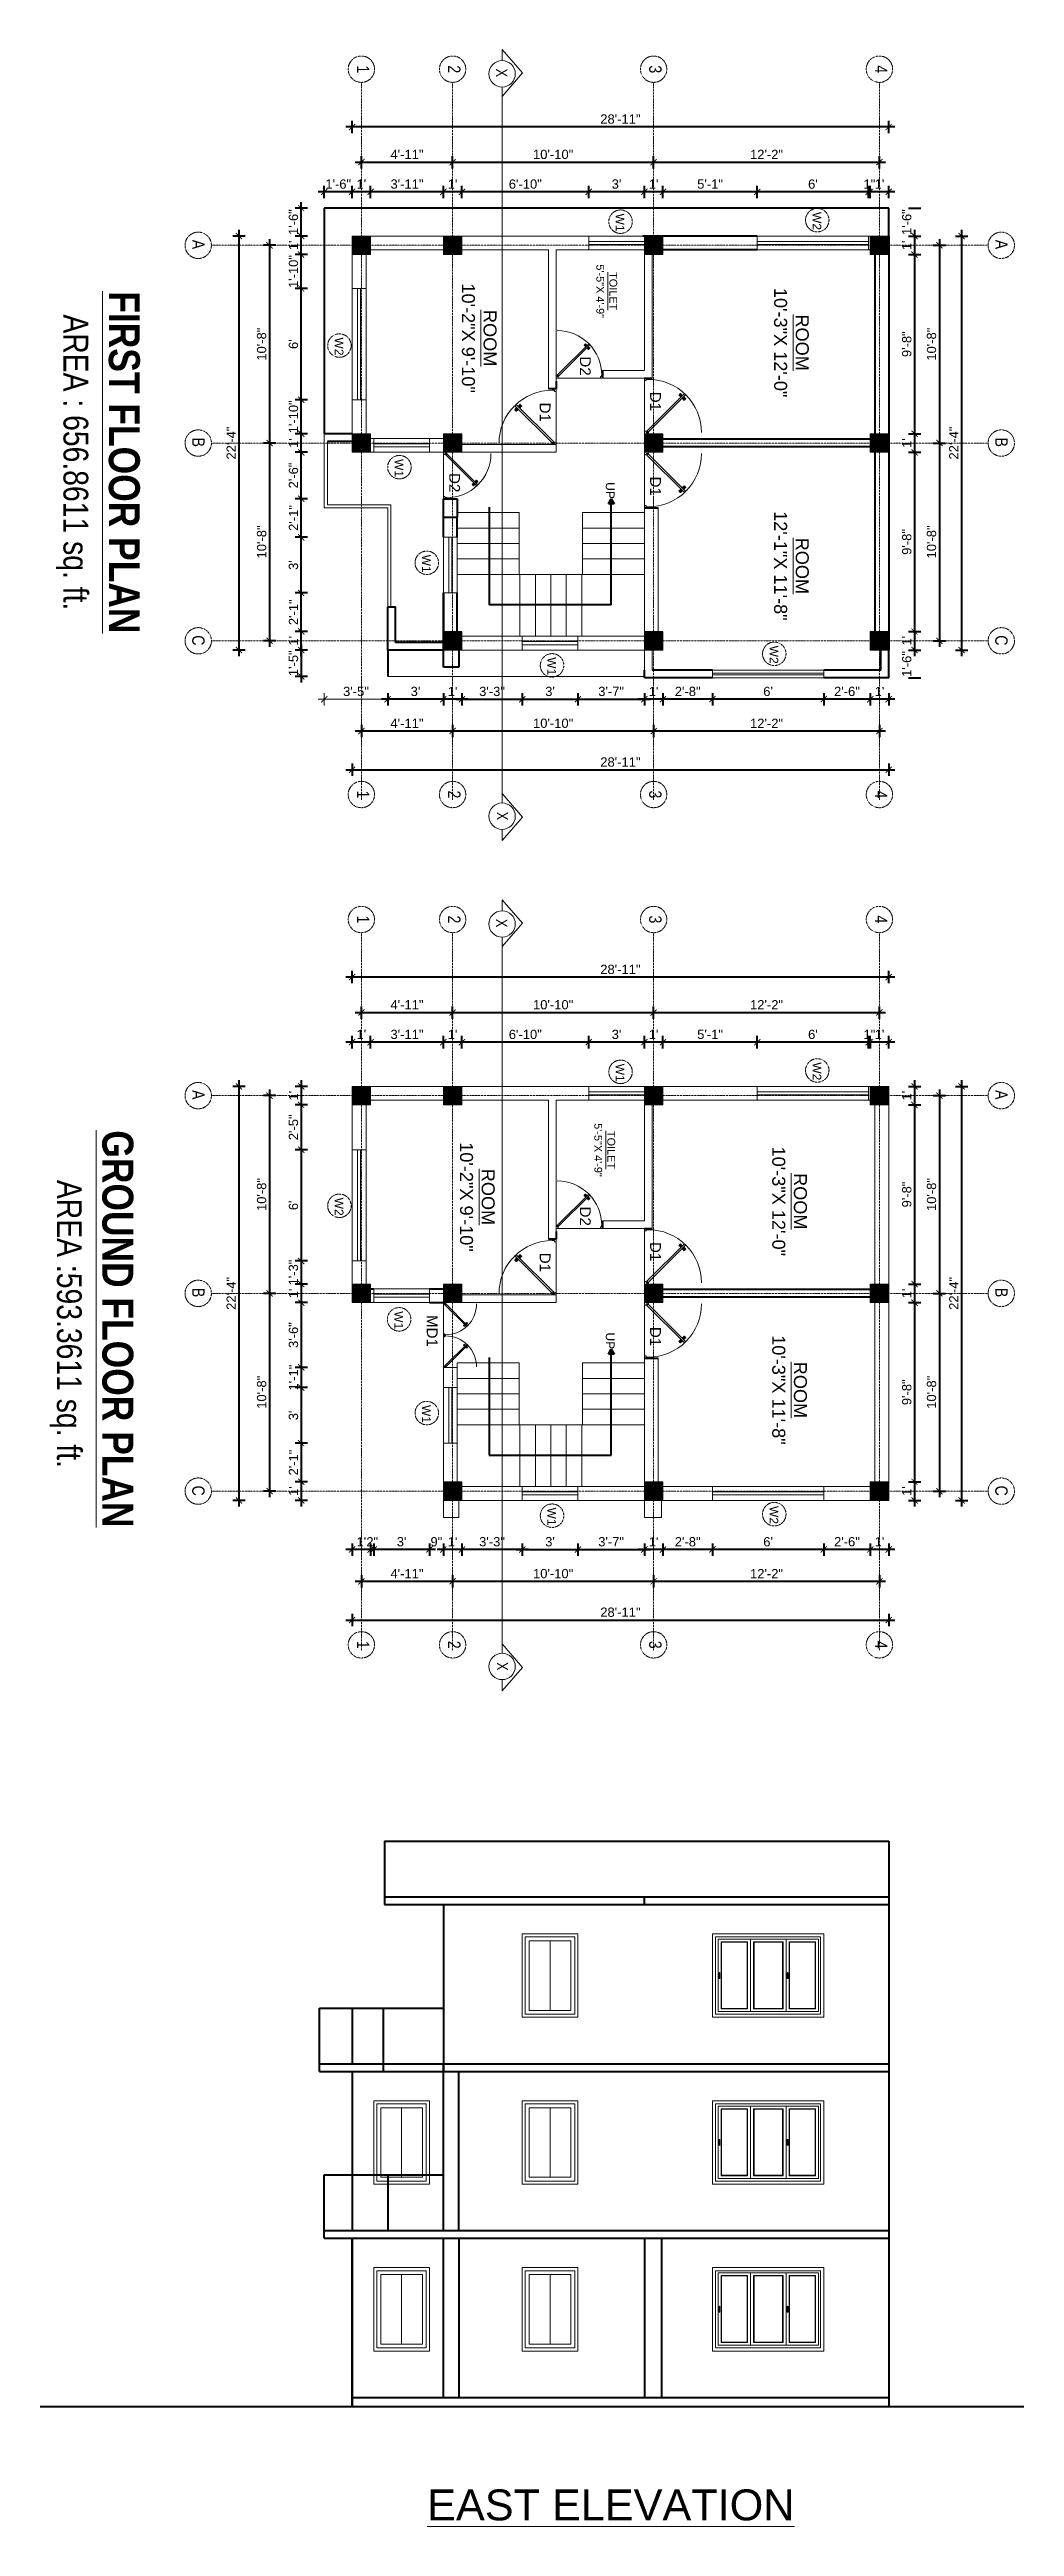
# Model space of a CAD drawing. Header units: inches. Extents: x 141029 to 166402, y -23568 to -18036.
# Drawn here: x 162489 to 163113, y -22600 to -20996 of the extents above; entities that cross this region are included whole.
import ezdxf

# ---------------------------------------------------------------- set-up
doc = ezdxf.new("R2010")
doc.units = ezdxf.units.IN
doc.header["$LTSCALE"] = 0.5
doc.header["$MEASUREMENT"] = 0
doc.header["$PDMODE"] = 66
doc.linetypes.add('CENTER', pattern=[2, 1.25, -0.25, 0.25, -0.25])
for name, color, linetype, lineweight in [('Annotate-Lite.w', 177, 'Continuous', 9), ('Annotations-Bold.w', 177, 'Continuous', 13), ('door', 202, 'Continuous', 5), ('DOOR & WIN', 1, 'Continuous', 25), ('PARAPET', 50, 'Continuous', 13), ('PUERTAS', 7, 'Continuous', 9), ('TEXT', 220, 'Continuous', 9), ('Text-100.w', 254, 'Continuous', 9), ('wall', 1, 'Continuous', 40), ('window', 4, 'Continuous', 13)]:
    doc.layers.add(name, color=color, linetype=linetype, lineweight=lineweight)
doc.styles.add('ARAIL', font='ARIALN.TTF')
doc.styles.add('arial', font='arial.ttf')
doc.styles.add('DIMTEXT', font='arial.ttf', dxfattribs={"height": 6})
doc.styles.add('gaurav', font='arial.ttf')
doc.styles.get("Standard").update_dxf_attribs({"font": 'arial.ttf'})
doc.dimstyles.new('1 by 96', dxfattribs={"dimtxt": 6, "dimasz": 4, "dimexe": 4, "dimexo": 4, "dimgap": 2, "dimtad": 1, "dimdec": 0, "dimzin": 0, "dimdsep": 46, "dimlunit": 4, "dimtxsty": 'Standard', "dimblk": 'ARCHTICK', "dimcen": 0, "dimdle": 4, "dimadec": 0, "dimazin": 0, "dimtfac": 1, "dimtdec": 0, "dimtix": 1, "dimtofl": 0, "dimtmove": 1, "dimatfit": 3, "dimldrblk": 'ARCHTICK', "dimfxl": 4, "dimfxlon": 1, "dimtolj": 1, "dimtzin": 0, "dimlwd": -1, "dimlwe": -1, "dimarcsym": 0})

msp = doc.modelspace()

# ---------------------------------------------------------------- texts
at = {"layer": 'Annotations-Bold.w', "color": 0, "linetype": 'CENTER', "ltscale": 0.3, "attachment_point": 1, "rotation": 270}
for s, width, insert, char_height, style in [('1', 6.539, (162696, -21006.5), 8, 'ARAIL'), ('2', 6.539, (162755, -21006.5), 8, 'ARAIL'), ('3', 6.539, (162885, -21006.5), 8, 'ARAIL'), ('4', 6.539, (163031, -21006.5), 8, 'ARAIL'), ('W1', 8, (162861, -21102.4), 5.6, 'gaurav'), ('W2', 8, (162988.3, -21101.4), 5.6, 'gaurav'), ('A', 6.539, (162589.5, -21119.4), 8, 'ARAIL'), ('A', 6.539, (163108.8, -21119.4), 8, 'ARAIL'), ('W2', 8, (162679.3, -21182.6), 5.6, 'gaurav'), ('B', 6.539, (162589.5, -21247.4), 8, 'ARAIL'), ('B', 6.539, (163108.8, -21247.4), 8, 'ARAIL'), ('W1', 8, (162718.1, -21261.3), 5.6, 'gaurav'), ('UP', 8, (162854.6, -21276.3), 5.6, 'gaurav'), ('W1', 8, (162735.8, -21323.2), 5.6, 'gaurav'), ('C', 6.539, (162589.5, -21375.4), 8, 'ARAIL'), ('W2', 8, (162960.5, -21382.1), 5.6, 'gaurav'), ('C', 6.539, (163108.8, -21375.4), 8, 'ARAIL'), ('W1', 8, (162816.8, -21389.6), 5.6, 'gaurav'), ('1', 6.539, (162696, -21475.9), 8, 'ARAIL'), ('2', 6.539, (162755, -21475.9), 8, 'ARAIL'), ('3', 6.539, (162885, -21475.9), 8, 'ARAIL'), ('4', 6.539, (163031, -21475.9), 8, 'ARAIL'), ('1', 6.539, (162696, -21556.8), 8, 'ARAIL'), ('2', 6.539, (162755, -21556.8), 8, 'ARAIL'), ('3', 6.539, (162885, -21556.8), 8, 'ARAIL'), ('4', 6.539, (163031, -21556.8), 8, 'ARAIL'), ('W1', 8, (162861, -21652.7), 5.6, 'gaurav'), ('W2', 8, (162988.3, -21651.8), 5.6, 'gaurav'), ('A', 6.539, (162589.5, -21669.8), 8, 'ARAIL'), ('A', 6.539, (163108.8, -21669.8), 8, 'ARAIL'), ('W2', 8, (162679.3, -21739.4), 5.6, 'gaurav'), ('B', 6.539, (162589.5, -21797.8), 8, 'ARAIL'), ('B', 6.539, (163108.8, -21797.8), 8, 'ARAIL'), ('W1', 8, (162717.9, -21812.9), 5.6, 'gaurav'), ('UP', 8, (162854.6, -21826.7), 5.6, 'gaurav'), ('W1', 8, (162735.8, -21873.6), 5.6, 'gaurav'), ('C', 6.539, (162589.5, -21925.8), 8, 'ARAIL'), ('C', 6.539, (163108.8, -21925.8), 8, 'ARAIL'), ('W1', 8, (162816.8, -21940), 5.6, 'gaurav'), ('W2', 8, (162960.5, -21939), 5.6, 'gaurav'), ('1', 6.539, (162696, -22026.3), 8, 'ARAIL'), ('2', 6.539, (162755, -22026.3), 8, 'ARAIL'), ('3', 6.539, (162885, -22026.3), 8, 'ARAIL'), ('4', 6.539, (163031, -22026.3), 8, 'ARAIL')]:
    msp.add_mtext_dynamic_manual_height_columns(s, width=width, gutter_width=100, heights=[0], dxfattribs=dict(at, insert=insert, char_height=char_height, style=style))
at = {"layer": 'Annotations-Bold.w', "color": 0, "linetype": 'CENTER', "ltscale": 0.3, "attachment_point": 2, "rotation": 270, "style": 'gaurav'}
for s, insert, char_height, width in [('{\\LTOILET\\P}5\'-5"X 4\'-9"', (162856.3, -21152.7), 5.04, 46.363), ('{\\LROOM\\P}10\'-2"X 9\'-10"', (162778.3, -21183.1), 8.4, 77.271), ('{\\LROOM\\P}10\'-3"X 12\'-0"', (162980.2, -21186), 8.4, 77.271), ('{\\LROOM\\P}12\'-1"X 11\'-8"', (162980.2, -21330.5), 8.4, 77.271), ('{\\LTOILET\\P}5\'-5"X 4\'-9"', (162855, -21708.6), 5.04, 46.363), ('{\\LROOM\\P}10\'-2"X 9\'-10"', (162777.1, -21739), 8.4, 77.271), ('{\\LROOM\\P}10\'-3"X 12\'-0"', (162979, -21741.8), 8.4, 77.271), ('{\\LROOM\\P}10\'-3"X 11\'-8"', (162979, -21863.9), 8.4, 77.271)]:
    msp.add_mtext(s, dxfattribs=dict(at, insert=insert, char_height=char_height, width=width))
at = {"layer": 'TEXT', "style": 'DIMTEXT'}
for s, p in [('D2', (162832.2, -21194.9)), ('D1', (162806.2, -21224.8)), ('D1', (162877.6, -21217.8)), ('D2', (162747.7, -21270.4)), ('D1', (162877.6, -21272.7)), ('D2', (162832.2, -21745.2)), ('D1', (162877.6, -21768.1)), ('D1', (162806.2, -21775.1)), ('MD1', (162733.2, -21815.4)), ('D1', (162877.6, -21823.1))]:
    msp.add_text(s, height=7, rotation=270, dxfattribs=at).set_placement(p)
at = {"layer": 'TEXT', "char_height": 7.2, "style": 'ARAIL'}
for insert, attachment_point, rotation in [((162778, -21008.6), 7, 270), ((162785.8, -21489.7), 9, 90), ((162778, -21559), 7, 270), ((162785.8, -22040.1), 9, 90)]:
    msp.add_mtext_dynamic_manual_height_columns('X', width=125.465, gutter_width=90, heights=[0], dxfattribs=dict(at, insert=insert, attachment_point=attachment_point, rotation=rotation))
at = {"layer": 'Text-100.w', "char_height": 20, "width": 569.102, "attachment_point": 2, "rotation": 270, "style": 'arial'}
for s, insert in [('\\A1;{\\fArial Narrow|b1|i0|c0|p34;\\LFIRST FLOOR PLAN\\P\\fArial Narrow|b0|i0|c0|p34;\\H0.8x;\\lAREA : 656.8611 sq. ft.}', (162547.6, -21263.5)), ('\\A1;{\\fArial Narrow|b1|i0|c0|p34;\\L GROUND FLOOR PLAN\\P\\fArial Narrow|b0|i0|c0|p34;\\H0.8x;\\lAREA :593.3611 sq. ft.}', (162543.4, -21821.2))]:
    msp.add_mtext(s, dxfattribs=dict(at, insert=insert))
at = {"layer": 'Text-100.w', "insert": (162852.2, -22575.6), "char_height": 20, "attachment_point": 2, "style": 'arial'}
msp.add_mtext_dynamic_manual_height_columns('{\\LEAST ELEVATION}', width=940.971, gutter_width=100, heights=[0], dxfattribs=at)

# ---------------------------------------------------------------- blocks, each defined once
blk = doc.blocks.new('2ft6in')
at = {"layer": 'PUERTAS', "color": 2}
for p, q in [((0.8, 2.1), (21, 22.3)), ((21.7, 21.6), (1.5, 1.4)), ((18.3, 21.8), (18.3, 21.8)), ((21.7, 21.6), (21, 22.3)), ((21.2, 18.9), (21.2, 18.9)), ((0, 2), (0, 0)), ((0.6, 2), (0, 2)), ((1.3, 0), (0, 0)), ((0.6, 1.3), (0.6, 2)), ((0.7, 1.3), (0.6, 1.3)), ((0.7, 1.3), (0.7, 2)), ((0.7, 1), (0.7, 1.3)), ((1.3, 1), (0.7, 1)), ((1.4, 1.6), (0.8, 2.1)), ((1.3, 1.5), (0.8, 2.1)), ((1.4, 1.6), (1.3, 1.5)), ((1.5, 1.4), (1.3, 1.5)), ((1.3, 0), (1.3, 1)), ((28.7, 0), (28.7, 1)), ((28.7, 1), (29.3, 1)), ((28.7, 0), (30, 0)), ((29.3, 1), (29.3, 2)), ((29.3, 2), (30, 2)), ((30, 0), (30, 2))]:
    blk.add_line(p, q, dxfattribs=at)
at = {"layer": 'PUERTAS', "color": 8}
for p, q in [((18.8, 20.8), (18, 21.4)), ((18.9, 20.8), (18.1, 21.5)), ((19, 20.9), (18.2, 21.6)), ((18.4, 21.9), (18.3, 21.8)), ((19.1, 21), (18.3, 21.7)), ((18.4, 21.9), (18.6, 22)), ((18.6, 22), (18.6, 22)), ((19.3, 21.3), (18.6, 22)), ((19.4, 21.4), (18.8, 22.1)), ((19.6, 21.5), (18.9, 22.3)), ((19.5, 21.5), (18.9, 22.3)), ((18.9, 20.3), (19.2, 20.7)), ((19.1, 20.8), (19, 20.9)), ((19.2, 20.9), (19.1, 21)), ((19.1, 20.8), (19.1, 20.9)), ((19.1, 20.4), (19.3, 20.8)), ((19.3, 20.9), (19.2, 21)), ((19.4, 21.1), (19.3, 21.2)), ((19.3, 20.6), (19.3, 20.8)), ((19.5, 21.2), (19.4, 21.3)), ((19.5, 21.2), (19.4, 21.3)), ((19.5, 21.1), (19.4, 21.2)), ((19.4, 20.8), (19.4, 20.9)), ((19.6, 20.9), (19.4, 20.9)), ((19.7, 21.1), (19.5, 21)), ((20.1, 21.4), (19.6, 21.1)), ((19.9, 21.2), (19.6, 21.1)), ((19.7, 19.5), (20.1, 19.8)), ((19.9, 19.7), (20.2, 19.8)), ((20.1, 19.9), (20.3, 19.9)), ((20.2, 20), (20.3, 20)), ((20.2, 19.7), (20.3, 19.6)), ((20.2, 19.7), (20.3, 19.6)), ((20.2, 19.4), (20.9, 18.7)), ((20.2, 19.4), (20.8, 18.6)), ((20.3, 20.1), (20.4, 20)), ((20.3, 19.8), (20.4, 19.7)), ((20.3, 19.5), (21, 18.8)), ((20.5, 20.3), (20.4, 20.1)), ((20.4, 19.8), (20.4, 19.7)), ((20.7, 20.5), (20.5, 20.2)), ((20.5, 20), (20.6, 19.9)), ((20.5, 19.6), (21.1, 18.9)), ((20.8, 20.6), (20.6, 20.2)), ((20.6, 20.1), (20.7, 20)), ((20.6, 20.1), (20.7, 20)), ((20.6, 20), (20.7, 20)), ((20.7, 19.9), (21.4, 19.2)), ((20.8, 20), (21.6, 19.3)), ((20.9, 20.1), (21.7, 19.5)), ((21, 20.1), (21.7, 19.5)), ((21.3, 19), (21.2, 18.9)), ((21.3, 19), (21.4, 19.1)), ((21.4, 19.2), (21.4, 19.1)), ((0, 0), (30, 0))]:
    blk.add_line(p, q, dxfattribs=at)
at = {"layer": 'PUERTAS', "color": 1}
for p, q in [((18.1, 21.5), (18.5, 21.9)), ((18.1, 21.4), (18.5, 21.9)), ((18.1, 21.5), (18.1, 21.5)), ((18.7, 20.8), (18.1, 21.3)), ((18.9, 22.3), (18.5, 21.9)), ((18.8, 22.2), (18.5, 21.9)), ((18.8, 22.2), (18.8, 22.2)), ((18.8, 20.8), (19.2, 21.2)), ((18.8, 20.2), (19.1, 20.6)), ((18.9, 20.1), (18.8, 20.1)), ((18.9, 20.9), (18.9, 20.9)), ((19.5, 21.6), (19, 22.3)), ((19, 20.9), (19.2, 21.1)), ((19.1, 20.8), (19, 20.9)), ((19.1, 20.8), (19.3, 21)), ((19.1, 20.7), (19.1, 20.7)), ((19.1, 20.6), (19.1, 20.6)), ((19.5, 21.5), (19.2, 21.2)), ((19.5, 21.3), (19.2, 21.1)), ((19.5, 21.2), (19.3, 21)), ((19.4, 21.4), (19.5, 21.4)), ((19.5, 21.2), (19.4, 21.3)), ((19.5, 19.4), (19.5, 19.4)), ((19.6, 21.2), (19.6, 21.2)), ((19.6, 19.4), (20, 19.7)), ((20.1, 21.5), (19.7, 21.2)), ((19.7, 21.2), (19.7, 21.2)), ((20, 19.7), (20, 19.7)), ((20.1, 19.7), (20.1, 19.7)), ((20.2, 21.5), (20.2, 21.5)), ((20.2, 19.7), (20.4, 19.9)), ((20.2, 19.4), (20.6, 19.8)), ((20.2, 19.7), (20.3, 19.6)), ((20.2, 19.3), (20.8, 18.6)), ((20.3, 19.6), (20.5, 19.8)), ((20.3, 19.5), (20.3, 19.5)), ((20.6, 20.1), (20.4, 19.9)), ((20.7, 20), (20.5, 19.8)), ((20.7, 20.2), (20.6, 20.2)), ((20.9, 20.1), (20.6, 19.8)), ((20.6, 20.1), (20.7, 20)), ((20.9, 20.7), (20.7, 20.3)), ((20.7, 20.3), (20.7, 20.3)), ((20.8, 20), (20.8, 20)), ((20.9, 20.8), (20.9, 20.8)), ((20.9, 18.6), (21.3, 19.1)), ((20.9, 18.7), (21.3, 19)), ((20.9, 18.7), (20.9, 18.7)), ((21, 20.1), (21.7, 19.6)), ((21.7, 19.5), (21.3, 19.1)), ((21.7, 19.4), (21.3, 19)), ((21.6, 19.4), (21.7, 19.4))]:
    blk.add_line(p, q, dxfattribs=at)
at = {"layer": 'PUERTAS', "color": 2}
for radius in [0.129, 0.0627]:
    blk.add_circle((0.7, 2.1), radius, dxfattribs=at)
at = {"layer": 'PUERTAS', "color": 8}
blk.add_arc((0.7, 2.1), 28.7, 359.7285, 90.0333, dxfattribs=at)
at = {"layer": 'PUERTAS', "color": 1}
for centre, start, end in [((18.8, 20.8), 231.0764, 315), ((18.9, 20.2), 135, 225), ((18.9, 22.2), 38.9236, 135), ((19, 20.9), 225, 315), ((19.2, 20.7), 135, 219.7428), ((19.1, 20.6), 315, 39.7428), ((19.5, 21.6), 315, 38.9236), ((19.4, 21.4), 315, 45), ((19.6, 21.2), 50.2572, 135), ((19.6, 19.5), 225, 315), ((19.7, 21.3), 230.2572, 315), ((20.1, 19.6), 50.2572, 135), ((20.2, 21.4), 45, 135), ((20.2, 19.7), 230.2572, 315), ((20.3, 19.4), 135, 218.9236), ((20.4, 19.5), 135, 225), ((20.7, 20.3), 135, 219.7428), ((20.6, 20.2), 315, 39.7428), ((20.8, 20), 45, 135), ((20.8, 18.7), 218.9236, 315), ((20.9, 20.7), 315, 45), ((21, 20.1), 51.0764, 135), ((21.7, 19.5), 315, 51.0764)]:
    blk.add_arc(centre, 0.0667, start, end, dxfattribs=at)
blk = doc.blocks.new('*U216')
at = {"color": 3}
blk.add_blockref('2ft6in', (0, 0), dxfattribs=at)
blk = doc.blocks.new('3ft')
at = {"layer": 'PUERTAS', "color": 6}
for p, q in [((1, 2.5), (25.2, 26.7)), ((26, 25.9), (1.8, 1.6)), ((26, 25.9), (25.2, 26.7)), ((0, 2.4), (0, 0)), ((0.7, 2.4), (0, 2.4)), ((1.6, 0), (0, 0)), ((0.7, 1.5), (0.7, 2.4)), ((0.8, 1.5), (0.7, 1.5)), ((0.8, 1.5), (0.8, 2.4)), ((0.8, 1.2), (0.8, 1.5)), ((1.6, 1.2), (0.8, 1.2)), ((1.6, 1.8), (0.9, 2.5)), ((1.6, 1.9), (1, 2.5)), ((1.6, 1.9), (1.6, 1.8)), ((1.8, 1.6), (1.6, 1.8)), ((1.6, 0), (1.6, 1.2)), ((34.4, 0), (34.4, 1.2)), ((34.4, 1.2), (35.2, 1.2)), ((34.4, 0), (36, 0)), ((35.2, 1.2), (35.2, 2.4)), ((35.2, 2.4), (36, 2.4)), ((36, 0), (36, 2.4))]:
    blk.add_line(p, q, dxfattribs=at)
at = {"layer": 'PUERTAS', "color": 8}
for p, q in [((22.6, 24.9), (21.6, 25.7)), ((22.6, 25), (21.7, 25.7)), ((22.7, 25.1), (21.8, 25.9)), ((22.1, 26.3), (22, 26.1)), ((22.9, 25.2), (22, 26.1)), ((22.1, 26.3), (22.3, 26.4)), ((22.3, 26.4), (22.3, 26.4)), ((23.2, 25.5), (22.3, 26.4)), ((23.3, 25.7), (22.5, 26.6)), ((23.5, 25.8), (22.7, 26.8)), ((23.4, 25.8), (22.7, 26.7)), ((22.7, 24.3), (23, 24.8)), ((23, 25), (22.8, 25.1)), ((23, 25), (22.9, 25.2)), ((23, 25), (22.9, 25.1)), ((22.9, 24.5), (23.1, 24.9)), ((23.1, 25.1), (23, 25.2)), ((23.1, 24.8), (23.2, 25)), ((23.3, 25.3), (23.2, 25.4)), ((23.4, 25.4), (23.3, 25.6)), ((23.4, 25.4), (23.3, 25.5)), ((23.4, 25.4), (23.3, 25.5)), ((23.3, 24.9), (23.3, 25.1)), ((23.5, 25.1), (23.3, 25.1)), ((23.6, 25.3), (23.4, 25.2)), ((23.9, 25.5), (23.5, 25.3)), ((24.1, 25.7), (23.6, 25.4)), ((23.6, 23.4), (24.1, 23.7)), ((23.8, 23.6), (24.2, 23.8)), ((24.1, 23.8), (24.3, 23.9)), ((24.2, 24), (24.4, 24)), ((24.2, 23.3), (25, 22.3)), ((24.3, 23.7), (24.4, 23.6)), ((24.3, 23.7), (24.5, 23.6)), ((24.3, 23.6), (24.4, 23.5)), ((24.3, 23.3), (25.1, 22.4)), ((24.4, 24.2), (24.4, 24)), ((24.4, 23.8), (24.5, 23.7)), ((24.4, 23.4), (25.2, 22.5)), ((24.6, 24.3), (24.5, 24.1)), ((24.5, 23.6), (25.4, 22.7)), ((24.8, 24.6), (24.6, 24.2)), ((24.6, 24), (24.7, 23.9)), ((25, 24.8), (24.7, 24.3)), ((24.7, 24.1), (24.8, 23.9)), ((24.7, 24.1), (24.8, 24)), ((24.8, 24.1), (24.9, 24)), ((24.8, 23.8), (25.7, 23)), ((25, 24), (25.9, 23.2)), ((25.1, 24.2), (26.1, 23.4)), ((25.1, 24.1), (26, 23.3)), ((25.6, 22.8), (25.4, 22.7)), ((25.6, 22.8), (25.7, 23)), ((25.7, 23), (25.7, 23)), ((0, 0), (36, 0))]:
    blk.add_line(p, q, dxfattribs=at)
at = {"layer": 'PUERTAS', "color": 1}
for p, q in [((21.7, 25.8), (22.1, 26.3)), ((21.7, 25.7), (22.2, 26.2)), ((21.7, 25.8), (21.7, 25.8)), ((22.5, 25), (21.7, 25.6)), ((22.6, 26.7), (22.1, 26.3)), ((22.7, 26.7), (22.2, 26.2)), ((22.6, 26.7), (22.6, 26.7)), ((22.6, 25), (23, 25.4)), ((22.6, 24.3), (22.9, 24.7)), ((22.6, 24.1), (22.6, 24.1)), ((22.7, 25.1), (22.7, 25.1)), ((23.4, 25.9), (22.8, 26.7)), ((22.8, 25.1), (23.1, 25.3)), ((22.9, 25), (22.8, 25.1)), ((22.9, 24.9), (23.2, 25.2)), ((22.9, 24.8), (22.9, 24.8)), ((22.9, 24.7), (22.9, 24.7)), ((23.4, 25.8), (23, 25.4)), ((23.3, 25.6), (23.1, 25.3)), ((23.5, 25.5), (23.2, 25.2)), ((23.3, 25.7), (23.3, 25.7)), ((23.4, 25.5), (23.3, 25.6)), ((23.4, 23.3), (23.4, 23.3)), ((23.6, 25.5), (23.6, 25.5)), ((23.6, 23.3), (24, 23.6)), ((24.1, 25.8), (23.7, 25.5)), ((23.7, 25.5), (23.7, 25.5)), ((24, 23.6), (24, 23.6)), ((24.1, 23.6), (24.1, 23.6)), ((24.3, 25.8), (24.3, 25.8)), ((24.3, 23.6), (24.5, 23.9)), ((24.3, 23.3), (24.7, 23.7)), ((24.3, 23.6), (24.4, 23.5)), ((24.3, 23.2), (24.9, 22.4)), ((24.4, 23.5), (24.6, 23.8)), ((24.4, 23.4), (24.4, 23.4)), ((24.8, 24.1), (24.5, 23.9)), ((24.9, 24), (24.6, 23.8)), ((25.1, 24.1), (24.7, 23.7)), ((25.1, 24.8), (24.8, 24.4)), ((24.8, 24.4), (24.8, 24.4)), ((24.8, 24.3), (24.8, 24.3)), ((24.8, 24.1), (24.9, 24)), ((25, 24), (25, 24)), ((25, 22.4), (25.5, 22.9)), ((25.1, 25), (25.1, 25)), ((25.1, 22.4), (25.6, 22.8)), ((25.1, 22.4), (25.1, 22.4)), ((25.2, 24.1), (26, 23.5)), ((26, 23.4), (25.5, 22.9)), ((26, 23.3), (25.6, 22.8)), ((26, 23.3), (26, 23.3))]:
    blk.add_line(p, q, dxfattribs=at)
at = {"layer": 'PUERTAS', "color": 2}
for p, q in [((22, 26.1), (22, 26.1)), ((25.4, 22.7), (25.4, 22.7))]:
    blk.add_line(p, q, dxfattribs=at)
at = {"layer": 'PUERTAS', "color": 6}
for radius in [0.155, 0.0752]:
    blk.add_circle((0.8, 2.6), radius, dxfattribs=at)
blk.add_arc((0.8, 2.6), 34.4, 359.7285, 90.0333, dxfattribs=at)
at = {"layer": 'PUERTAS', "color": 1}
for centre, start, end in [((22.5, 25), 231.0764, 315), ((22.7, 24.2), 135, 225), ((22.7, 26.7), 38.9236, 135), ((22.8, 25.1), 225, 315), ((23, 24.9), 135, 219.7428), ((22.9, 24.8), 315, 39.7428), ((23.3, 25.6), 315, 45), ((23.4, 25.9), 315, 38.9236), ((23.5, 23.4), 225, 315), ((23.5, 25.4), 50.2572, 135), ((23.6, 25.5), 230.2572, 315), ((24.1, 23.6), 50.2572, 135), ((24.2, 25.7), 45, 135), ((24.2, 23.7), 230.2572, 315), ((24.3, 23.2), 135, 218.9236), ((24.4, 23.5), 135, 225), ((24.8, 24.3), 135, 219.7428), ((24.7, 24.2), 315, 39.7428), ((24.9, 24), 45, 135), ((25, 22.4), 218.9236, 315), ((25, 24.9), 315, 45), ((25.2, 24.1), 51.0764, 135), ((26, 23.4), 315, 51.0764)]:
    blk.add_arc(centre, 0.08, start, end, dxfattribs=at)
blk = doc.blocks.new('*U213')
at = {"color": 3, "xscale": -1}
blk.add_blockref('3ft', (42, 0), dxfattribs=at)
blk = doc.blocks.new('*U215')
at = {"color": 3, "xscale": -1}
blk.add_blockref('2ft6in', (42, 0), dxfattribs=at)
blk = doc.blocks.new('MAIN DLOOR')
at = {"layer": 'door', "color": 3, "yscale": 0.7999999999374268, "zscale": 0.7999999998966563, "rotation": 180}
for p, xscale in [((11264.7, 306.6), 0.7999999999592546), ((11245.5, 306.6), -0.7999999999592546)]:
    blk.add_blockref('*U215', p, dxfattribs=dict(at, xscale=xscale))
blk = doc.blocks.new('_ArchTick')
at = {"color": 0, "linetype": 'ByBlock', "const_width": 0.15}
blk.add_lwpolyline([(-0.5, -0.5), (0.5, 0.5)], dxfattribs=at)
blk = doc.blocks.new('*D1057')
at = {"layer": 'Defpoints', "color": 0, "transparency": 16777216}
for p in [(163031.9, -21667.4), (163031.9, -21679.4), (163048.6, -21679.4)]:
    blk.add_point(p, dxfattribs=at)
at = {"layer": 'wall', "color": 0, "transparency": 16777216}
for p, q in [((163044.6, -21667.4), (163052.6, -21667.4)), ((163048.6, -21663.4), (163048.6, -21683.4)), ((163044.6, -21679.4), (163052.6, -21679.4))]:
    blk.add_line(p, q, dxfattribs=at)
at = {"layer": 'wall', "color": 0, "transparency": 16777216, "xscale": 4, "yscale": 4, "zscale": 4}
for p, rotation in [((163048.6, -21667.4), 90), ((163048.6, -21679.4), 270)]:
    blk.add_blockref('_ArchTick', p, dxfattribs=dict(at, rotation=rotation))
at = {"layer": 'wall', "color": 0, "transparency": 16777216, "insert": (163043.6, -21673.4), "char_height": 6, "attachment_point": 5, "rotation": 90}
blk.add_mtext("\\A1;1'", dxfattribs=at)
blk = doc.blocks.new('*D1058')
at = {"layer": 'Defpoints', "color": 0, "transparency": 16777216}
for p in [(163031.9, -21679.4), (163031.9, -21795.4), (163048.6, -21795.4)]:
    blk.add_point(p, dxfattribs=at)
at = {"layer": 'wall', "color": 0, "transparency": 16777216}
for p, q in [((163048.6, -21675.4), (163048.6, -21799.4)), ((163044.6, -21679.4), (163052.6, -21679.4)), ((163044.6, -21795.4), (163052.6, -21795.4))]:
    blk.add_line(p, q, dxfattribs=at)
at = {"layer": 'wall', "color": 0, "transparency": 16777216, "xscale": 4, "yscale": 4, "zscale": 4}
for p, rotation in [((163048.6, -21679.4), 90), ((163048.6, -21795.4), 270)]:
    blk.add_blockref('_ArchTick', p, dxfattribs=dict(at, rotation=rotation))
at = {"layer": 'wall', "color": 0, "transparency": 16777216, "insert": (163043.6, -21737.4), "char_height": 6, "attachment_point": 5, "rotation": 90}
blk.add_mtext('\\A1;9\'-8"', dxfattribs=at)
blk = doc.blocks.new('*D1059')
at = {"layer": 'Defpoints', "color": 0, "transparency": 16777216}
for p in [(163031.9, -21795.4), (163031.9, -21807.4), (163048.6, -21807.4)]:
    blk.add_point(p, dxfattribs=at)
at = {"layer": 'wall', "color": 0, "transparency": 16777216}
for p, q in [((163044.6, -21795.4), (163052.6, -21795.4)), ((163048.6, -21791.4), (163048.6, -21811.4)), ((163044.6, -21807.4), (163052.6, -21807.4))]:
    blk.add_line(p, q, dxfattribs=at)
at = {"layer": 'wall', "color": 0, "transparency": 16777216, "xscale": 4, "yscale": 4, "zscale": 4}
for p, rotation in [((163048.6, -21795.4), 90), ((163048.6, -21807.4), 270)]:
    blk.add_blockref('_ArchTick', p, dxfattribs=dict(at, rotation=rotation))
at = {"layer": 'wall', "color": 0, "transparency": 16777216, "insert": (163043.6, -21801.4), "char_height": 6, "attachment_point": 5, "rotation": 90}
blk.add_mtext("\\A1;1'", dxfattribs=at)
blk = doc.blocks.new('*D1060')
at = {"layer": 'Defpoints', "color": 0, "transparency": 16777216}
for p in [(163031.9, -21807.4), (163031.9, -21923.4), (163048.6, -21923.4)]:
    blk.add_point(p, dxfattribs=at)
at = {"layer": 'wall', "color": 0, "transparency": 16777216}
for p, q in [((163048.6, -21803.4), (163048.6, -21927.4)), ((163044.6, -21807.4), (163052.6, -21807.4)), ((163044.6, -21923.4), (163052.6, -21923.4))]:
    blk.add_line(p, q, dxfattribs=at)
at = {"layer": 'wall', "color": 0, "transparency": 16777216, "xscale": 4, "yscale": 4, "zscale": 4}
for p, rotation in [((163048.6, -21807.4), 90), ((163048.6, -21923.4), 270)]:
    blk.add_blockref('_ArchTick', p, dxfattribs=dict(at, rotation=rotation))
at = {"layer": 'wall', "color": 0, "transparency": 16777216, "insert": (163043.6, -21865.4), "char_height": 6, "attachment_point": 5, "rotation": 90}
blk.add_mtext('\\A1;9\'-8"', dxfattribs=at)
blk = doc.blocks.new('*D1017')
at = {"layer": 'Defpoints', "color": 0, "transparency": 16777216}
for p in [(163031.9, -21923.4), (163031.9, -21935.4), (163048.6, -21935.4)]:
    blk.add_point(p, dxfattribs=at)
at = {"layer": 'wall', "color": 0, "transparency": 16777216}
for p, q in [((163044.6, -21923.4), (163052.6, -21923.4)), ((163048.6, -21919.4), (163048.6, -21939.4)), ((163044.6, -21935.4), (163052.6, -21935.4))]:
    blk.add_line(p, q, dxfattribs=at)
at = {"layer": 'wall', "color": 0, "transparency": 16777216, "xscale": 4, "yscale": 4, "zscale": 4}
for p, rotation in [((163048.6, -21923.4), 90), ((163048.6, -21935.4), 270)]:
    blk.add_blockref('_ArchTick', p, dxfattribs=dict(at, rotation=rotation))
at = {"layer": 'wall', "color": 0, "transparency": 16777216, "insert": (163043.6, -21929.4), "char_height": 6, "attachment_point": 5, "rotation": 90}
blk.add_mtext("\\A1;1'", dxfattribs=at)
blk = doc.blocks.new('*D1018')
at = {"layer": 'Defpoints', "color": 0, "transparency": 16777216}
for p in [(163031.9, -21673.4), (163031.9, -21801.4), (163064.7, -21801.4)]:
    blk.add_point(p, dxfattribs=at)
at = {"layer": 'wall', "color": 0, "transparency": 16777216}
for p, q in [((163060.7, -21673.4), (163068.7, -21673.4)), ((163064.7, -21669.4), (163064.7, -21805.4)), ((163060.7, -21801.4), (163068.7, -21801.4))]:
    blk.add_line(p, q, dxfattribs=at)
at = {"layer": 'wall', "color": 0, "transparency": 16777216, "xscale": 4, "yscale": 4, "zscale": 4}
for p, rotation in [((163064.7, -21673.4), 90), ((163064.7, -21801.4), 270)]:
    blk.add_blockref('_ArchTick', p, dxfattribs=dict(at, rotation=rotation))
at = {"layer": 'wall', "color": 0, "transparency": 16777216, "insert": (163059.6, -21737.4), "char_height": 6, "attachment_point": 5, "rotation": 90}
blk.add_mtext('\\A1;10\'-8"', dxfattribs=at)
blk = doc.blocks.new('*D1019')
at = {"layer": 'Defpoints', "color": 0, "transparency": 16777216}
for p in [(163031.9, -21801.4), (163031.9, -21929.4), (163064.7, -21929.4)]:
    blk.add_point(p, dxfattribs=at)
at = {"layer": 'wall', "color": 0, "transparency": 16777216}
for p, q in [((163060.7, -21801.4), (163068.7, -21801.4)), ((163064.7, -21797.4), (163064.7, -21933.4)), ((163060.7, -21929.4), (163068.7, -21929.4))]:
    blk.add_line(p, q, dxfattribs=at)
at = {"layer": 'wall', "color": 0, "transparency": 16777216, "xscale": 4, "yscale": 4, "zscale": 4}
for p, rotation in [((163064.7, -21801.4), 90), ((163064.7, -21929.4), 270)]:
    blk.add_blockref('_ArchTick', p, dxfattribs=dict(at, rotation=rotation))
at = {"layer": 'wall', "color": 0, "transparency": 16777216, "insert": (163059.6, -21865.4), "char_height": 6, "attachment_point": 5, "rotation": 90}
blk.add_mtext('\\A1;10\'-8"', dxfattribs=at)
blk = doc.blocks.new('*D1020')
at = {"layer": 'Defpoints', "color": 0, "transparency": 16777216}
for p in [(163031.9, -21667.4), (163031.9, -21935.4), (163079, -21935.4)]:
    blk.add_point(p, dxfattribs=at)
at = {"layer": 'wall', "color": 0, "transparency": 16777216}
for p, q in [((163075, -21667.4), (163083, -21667.4)), ((163079, -21663.4), (163079, -21939.4)), ((163075, -21935.4), (163083, -21935.4))]:
    blk.add_line(p, q, dxfattribs=at)
at = {"layer": 'wall', "color": 0, "transparency": 16777216, "xscale": 4, "yscale": 4, "zscale": 4}
for p, rotation in [((163079, -21667.4), 90), ((163079, -21935.4), 270)]:
    blk.add_blockref('_ArchTick', p, dxfattribs=dict(at, rotation=rotation))
at = {"layer": 'wall', "color": 0, "transparency": 16777216, "insert": (163074, -21801.4), "char_height": 6, "attachment_point": 5, "rotation": 90}
blk.add_mtext('\\A1;22\'-4"', dxfattribs=at)
blk = doc.blocks.new('*D1021')
at = {"layer": 'Defpoints', "color": 0, "transparency": 16777216}
for p in [(163019.9, -21638.8), (163019.9, -21667.4), (163031.9, -21667.4)]:
    blk.add_point(p, dxfattribs=at)
at = {"layer": 'wall', "color": 0, "transparency": 16777216}
for p, q in [((163035.9, -21638.8), (163015.9, -21638.8)), ((163019.9, -21642.8), (163019.9, -21634.8)), ((163031.9, -21642.8), (163031.9, -21634.8))]:
    blk.add_line(p, q, dxfattribs=at)
at = {"layer": 'wall', "color": 0, "transparency": 16777216, "xscale": 4, "yscale": 4, "zscale": 4, "rotation": 180}
blk.add_blockref('_ArchTick', (163019.9, -21638.8), dxfattribs=at)
at = {"layer": 'wall', "color": 0, "transparency": 16777216, "xscale": 4, "yscale": 4, "zscale": 4}
blk.add_blockref('_ArchTick', (163031.9, -21638.8), dxfattribs=at)
at = {"layer": 'wall', "color": 0, "transparency": 16777216, "insert": (163025.9, -21633.8), "char_height": 6, "attachment_point": 5}
blk.add_mtext("\\A1;1'", dxfattribs=at)
blk = doc.blocks.new('*D1022')
at = {"layer": 'Defpoints', "color": 0, "transparency": 16777216}
for p in [(162946.9, -21638.8), (162946.9, -21667.4), (163018.9, -21667.4)]:
    blk.add_point(p, dxfattribs=at)
at = {"layer": 'wall', "color": 0, "transparency": 16777216}
for p, q in [((163022.9, -21638.8), (162942.9, -21638.8)), ((162946.9, -21642.8), (162946.9, -21634.8)), ((163018.9, -21642.8), (163018.9, -21634.8))]:
    blk.add_line(p, q, dxfattribs=at)
at = {"layer": 'wall', "color": 0, "transparency": 16777216, "xscale": 4, "yscale": 4, "zscale": 4, "rotation": 180}
blk.add_blockref('_ArchTick', (162946.9, -21638.8), dxfattribs=at)
at = {"layer": 'wall', "color": 0, "transparency": 16777216, "xscale": 4, "yscale": 4, "zscale": 4}
blk.add_blockref('_ArchTick', (163018.9, -21638.8), dxfattribs=at)
at = {"layer": 'wall', "color": 0, "transparency": 16777216, "insert": (162982.9, -21633.8), "char_height": 6, "attachment_point": 5}
blk.add_mtext("\\A1;6'", dxfattribs=at)
blk = doc.blocks.new('*D1023')
at = {"layer": 'Defpoints', "color": 0, "transparency": 16777216}
for p in [(162885.9, -21638.8), (162885.9, -21667.4), (162946.9, -21667.4)]:
    blk.add_point(p, dxfattribs=at)
at = {"layer": 'wall', "color": 0, "transparency": 16777216}
for p, q in [((162950.9, -21638.8), (162881.9, -21638.8)), ((162885.9, -21642.8), (162885.9, -21634.8)), ((162946.9, -21642.8), (162946.9, -21634.8))]:
    blk.add_line(p, q, dxfattribs=at)
at = {"layer": 'wall', "color": 0, "transparency": 16777216, "xscale": 4, "yscale": 4, "zscale": 4, "rotation": 180}
blk.add_blockref('_ArchTick', (162885.9, -21638.8), dxfattribs=at)
at = {"layer": 'wall', "color": 0, "transparency": 16777216, "xscale": 4, "yscale": 4, "zscale": 4}
blk.add_blockref('_ArchTick', (162946.9, -21638.8), dxfattribs=at)
at = {"layer": 'wall', "color": 0, "transparency": 16777216, "insert": (162916.4, -21633.8), "char_height": 6, "attachment_point": 5}
blk.add_mtext('\\A1;5\'-1"', dxfattribs=at)
blk = doc.blocks.new('*D1024')
at = {"layer": 'Defpoints', "color": 0, "transparency": 16777216}
for p in [(162873.9, -21638.8), (162873.9, -21667.4), (162885.9, -21667.4)]:
    blk.add_point(p, dxfattribs=at)
at = {"layer": 'wall', "color": 0, "transparency": 16777216}
for p, q in [((162889.9, -21638.8), (162869.9, -21638.8)), ((162873.9, -21642.8), (162873.9, -21634.8)), ((162885.9, -21642.8), (162885.9, -21634.8))]:
    blk.add_line(p, q, dxfattribs=at)
at = {"layer": 'wall', "color": 0, "transparency": 16777216, "xscale": 4, "yscale": 4, "zscale": 4, "rotation": 180}
blk.add_blockref('_ArchTick', (162873.9, -21638.8), dxfattribs=at)
at = {"layer": 'wall', "color": 0, "transparency": 16777216, "xscale": 4, "yscale": 4, "zscale": 4}
blk.add_blockref('_ArchTick', (162885.9, -21638.8), dxfattribs=at)
at = {"layer": 'wall', "color": 0, "transparency": 16777216, "insert": (162879.9, -21633.8), "char_height": 6, "attachment_point": 5}
blk.add_mtext("\\A1;1'", dxfattribs=at)
blk = doc.blocks.new('*D1025')
at = {"layer": 'Defpoints', "color": 0, "transparency": 16777216}
for p in [(162837.9, -21638.8), (162837.9, -21667.4), (162873.9, -21667.4)]:
    blk.add_point(p, dxfattribs=at)
at = {"layer": 'wall', "color": 0, "transparency": 16777216}
for p, q in [((162877.9, -21638.8), (162833.9, -21638.8)), ((162837.9, -21642.8), (162837.9, -21634.8)), ((162873.9, -21642.8), (162873.9, -21634.8))]:
    blk.add_line(p, q, dxfattribs=at)
at = {"layer": 'wall', "color": 0, "transparency": 16777216, "xscale": 4, "yscale": 4, "zscale": 4, "rotation": 180}
blk.add_blockref('_ArchTick', (162837.9, -21638.8), dxfattribs=at)
at = {"layer": 'wall', "color": 0, "transparency": 16777216, "xscale": 4, "yscale": 4, "zscale": 4}
blk.add_blockref('_ArchTick', (162873.9, -21638.8), dxfattribs=at)
at = {"layer": 'wall', "color": 0, "transparency": 16777216, "insert": (162855.9, -21633.8), "char_height": 6, "attachment_point": 5}
blk.add_mtext("\\A1;3'", dxfattribs=at)
blk = doc.blocks.new('*D1026')
at = {"layer": 'Defpoints', "color": 0, "transparency": 16777216}
for p in [(162755.9, -21638.8), (162755.9, -21667.4), (162837.9, -21667.4)]:
    blk.add_point(p, dxfattribs=at)
at = {"layer": 'wall', "color": 0, "transparency": 16777216}
for p, q in [((162841.9, -21638.8), (162751.9, -21638.8)), ((162755.9, -21642.8), (162755.9, -21634.8)), ((162837.9, -21642.8), (162837.9, -21634.8))]:
    blk.add_line(p, q, dxfattribs=at)
at = {"layer": 'wall', "color": 0, "transparency": 16777216, "xscale": 4, "yscale": 4, "zscale": 4, "rotation": 180}
blk.add_blockref('_ArchTick', (162755.9, -21638.8), dxfattribs=at)
at = {"layer": 'wall', "color": 0, "transparency": 16777216, "xscale": 4, "yscale": 4, "zscale": 4}
blk.add_blockref('_ArchTick', (162837.9, -21638.8), dxfattribs=at)
at = {"layer": 'wall', "color": 0, "transparency": 16777216, "insert": (162796.9, -21633.8), "char_height": 6, "attachment_point": 5}
blk.add_mtext('\\A1;6\'-10"', dxfattribs=at)
blk = doc.blocks.new('*D1027')
at = {"layer": 'Defpoints', "color": 0, "transparency": 16777216}
for p in [(162743.9, -21638.8), (162743.9, -21667.4), (162755.9, -21667.4)]:
    blk.add_point(p, dxfattribs=at)
at = {"layer": 'wall', "color": 0, "transparency": 16777216}
for p, q in [((162759.9, -21638.8), (162739.9, -21638.8)), ((162743.9, -21642.8), (162743.9, -21634.8)), ((162755.9, -21642.8), (162755.9, -21634.8))]:
    blk.add_line(p, q, dxfattribs=at)
at = {"layer": 'wall', "color": 0, "transparency": 16777216, "xscale": 4, "yscale": 4, "zscale": 4, "rotation": 180}
blk.add_blockref('_ArchTick', (162743.9, -21638.8), dxfattribs=at)
at = {"layer": 'wall', "color": 0, "transparency": 16777216, "xscale": 4, "yscale": 4, "zscale": 4}
blk.add_blockref('_ArchTick', (162755.9, -21638.8), dxfattribs=at)
at = {"layer": 'wall', "color": 0, "transparency": 16777216, "insert": (162749.9, -21633.8), "char_height": 6, "attachment_point": 5}
blk.add_mtext("\\A1;1'", dxfattribs=at)
blk = doc.blocks.new('*D1028')
at = {"layer": 'Defpoints', "color": 0, "transparency": 16777216}
for p in [(162696.9, -21638.8), (162696.9, -21667.4), (162743.9, -21667.4)]:
    blk.add_point(p, dxfattribs=at)
at = {"layer": 'wall', "color": 0, "transparency": 16777216}
for p, q in [((162747.9, -21638.8), (162692.9, -21638.8)), ((162696.9, -21642.8), (162696.9, -21634.8)), ((162743.9, -21642.8), (162743.9, -21634.8))]:
    blk.add_line(p, q, dxfattribs=at)
at = {"layer": 'wall', "color": 0, "transparency": 16777216, "xscale": 4, "yscale": 4, "zscale": 4, "rotation": 180}
blk.add_blockref('_ArchTick', (162696.9, -21638.8), dxfattribs=at)
at = {"layer": 'wall', "color": 0, "transparency": 16777216, "xscale": 4, "yscale": 4, "zscale": 4}
blk.add_blockref('_ArchTick', (162743.9, -21638.8), dxfattribs=at)
at = {"layer": 'wall', "color": 0, "transparency": 16777216, "insert": (162720.4, -21633.8), "char_height": 6, "attachment_point": 5}
blk.add_mtext('\\A1;3\'-11"', dxfattribs=at)
blk = doc.blocks.new('*D1029')
at = {"layer": 'Defpoints', "color": 0, "transparency": 16777216}
for p in [(162684.9, -21638.8), (162684.9, -21667.4), (162696.9, -21667.4)]:
    blk.add_point(p, dxfattribs=at)
at = {"layer": 'wall', "color": 0, "transparency": 16777216}
for p, q in [((162700.9, -21638.8), (162680.9, -21638.8)), ((162684.9, -21642.8), (162684.9, -21634.8)), ((162696.9, -21642.8), (162696.9, -21634.8))]:
    blk.add_line(p, q, dxfattribs=at)
at = {"layer": 'wall', "color": 0, "transparency": 16777216, "xscale": 4, "yscale": 4, "zscale": 4, "rotation": 180}
blk.add_blockref('_ArchTick', (162684.9, -21638.8), dxfattribs=at)
at = {"layer": 'wall', "color": 0, "transparency": 16777216, "xscale": 4, "yscale": 4, "zscale": 4}
blk.add_blockref('_ArchTick', (162696.9, -21638.8), dxfattribs=at)
at = {"layer": 'wall', "color": 0, "transparency": 16777216, "insert": (162690.9, -21633.8), "char_height": 6, "attachment_point": 5}
blk.add_mtext("\\A1;1'", dxfattribs=at)
blk = doc.blocks.new('*D1030')
at = {"layer": 'Defpoints', "color": 0, "transparency": 16777216}
for p in [(162749.9, -21619.6), (162690.9, -21667.4), (162749.9, -21667.4)]:
    blk.add_point(p, dxfattribs=at)
at = {"layer": 'wall', "color": 0, "transparency": 16777216}
for p, q in [((162686.9, -21619.6), (162753.9, -21619.6)), ((162690.9, -21623.6), (162690.9, -21615.6)), ((162749.9, -21623.6), (162749.9, -21615.6))]:
    blk.add_line(p, q, dxfattribs=at)
at = {"layer": 'wall', "color": 0, "transparency": 16777216, "xscale": 4, "yscale": 4, "zscale": 4, "rotation": 180}
blk.add_blockref('_ArchTick', (162690.9, -21619.6), dxfattribs=at)
at = {"layer": 'wall', "color": 0, "transparency": 16777216, "xscale": 4, "yscale": 4, "zscale": 4}
blk.add_blockref('_ArchTick', (162749.9, -21619.6), dxfattribs=at)
at = {"layer": 'wall', "color": 0, "transparency": 16777216, "insert": (162720.4, -21614.6), "char_height": 6, "attachment_point": 5}
blk.add_mtext('\\A1;4\'-11"', dxfattribs=at)
blk = doc.blocks.new('*D1031')
at = {"layer": 'Defpoints', "color": 0, "transparency": 16777216}
for p in [(162879.9, -21619.6), (162749.9, -21667.4), (162879.9, -21667.4)]:
    blk.add_point(p, dxfattribs=at)
at = {"layer": 'wall', "color": 0, "transparency": 16777216}
for p, q in [((162745.9, -21619.6), (162883.9, -21619.6)), ((162749.9, -21623.6), (162749.9, -21615.6)), ((162879.9, -21623.6), (162879.9, -21615.6))]:
    blk.add_line(p, q, dxfattribs=at)
at = {"layer": 'wall', "color": 0, "transparency": 16777216, "xscale": 4, "yscale": 4, "zscale": 4, "rotation": 180}
blk.add_blockref('_ArchTick', (162749.9, -21619.6), dxfattribs=at)
at = {"layer": 'wall', "color": 0, "transparency": 16777216, "xscale": 4, "yscale": 4, "zscale": 4}
blk.add_blockref('_ArchTick', (162879.9, -21619.6), dxfattribs=at)
at = {"layer": 'wall', "color": 0, "transparency": 16777216, "insert": (162814.9, -21614.6), "char_height": 6, "attachment_point": 5}
blk.add_mtext('\\A1;10\'-10"', dxfattribs=at)
blk = doc.blocks.new('*D1032')
at = {"layer": 'Defpoints', "color": 0, "transparency": 16777216}
for p in [(163025.9, -21619.6), (162879.9, -21667.4), (163025.9, -21667.4)]:
    blk.add_point(p, dxfattribs=at)
at = {"layer": 'wall', "color": 0, "transparency": 16777216}
for p, q in [((162875.9, -21619.6), (163029.9, -21619.6)), ((162879.9, -21623.6), (162879.9, -21615.6)), ((163025.9, -21623.6), (163025.9, -21615.6))]:
    blk.add_line(p, q, dxfattribs=at)
at = {"layer": 'wall', "color": 0, "transparency": 16777216, "xscale": 4, "yscale": 4, "zscale": 4, "rotation": 180}
blk.add_blockref('_ArchTick', (162879.9, -21619.6), dxfattribs=at)
at = {"layer": 'wall', "color": 0, "transparency": 16777216, "xscale": 4, "yscale": 4, "zscale": 4}
blk.add_blockref('_ArchTick', (163025.9, -21619.6), dxfattribs=at)
at = {"layer": 'wall', "color": 0, "transparency": 16777216, "insert": (162952.9, -21614.6), "char_height": 6, "attachment_point": 5}
blk.add_mtext('\\A1;12\'-2"', dxfattribs=at)
blk = doc.blocks.new('*D1033')
at = {"layer": 'Defpoints', "color": 0, "transparency": 16777216}
for p in [(162684.9, -21596.7), (162684.9, -21667.4), (163031.9, -21667.4)]:
    blk.add_point(p, dxfattribs=at)
at = {"layer": 'wall', "color": 0, "transparency": 16777216}
for p, q in [((162684.9, -21600.7), (162684.9, -21592.7)), ((163031.9, -21600.7), (163031.9, -21592.7)), ((163035.9, -21596.7), (162680.9, -21596.7))]:
    blk.add_line(p, q, dxfattribs=at)
at = {"layer": 'wall', "color": 0, "transparency": 16777216, "xscale": 4, "yscale": 4, "zscale": 4, "rotation": 180}
blk.add_blockref('_ArchTick', (162684.9, -21596.7), dxfattribs=at)
at = {"layer": 'wall', "color": 0, "transparency": 16777216, "xscale": 4, "yscale": 4, "zscale": 4}
blk.add_blockref('_ArchTick', (163031.9, -21596.7), dxfattribs=at)
at = {"layer": 'wall', "color": 0, "transparency": 16777216, "insert": (162858.4, -21591.7), "char_height": 6, "attachment_point": 5}
blk.add_mtext('\\A1;28\'-11"', dxfattribs=at)
blk = doc.blocks.new('*D1034')
at = {"layer": 'Defpoints', "color": 0, "transparency": 16777216}
for p in [(163019.9, -21935.4), (163031.9, -21935.4), (163019.9, -21967.2)]:
    blk.add_point(p, dxfattribs=at)
at = {"layer": 'wall', "color": 0, "transparency": 16777216}
for p, q in [((163019.9, -21963.2), (163019.9, -21971.2)), ((163031.9, -21963.2), (163031.9, -21971.2)), ((163035.9, -21967.2), (163015.9, -21967.2))]:
    blk.add_line(p, q, dxfattribs=at)
at = {"layer": 'wall', "color": 0, "transparency": 16777216, "xscale": 4, "yscale": 4, "zscale": 4, "rotation": 180}
blk.add_blockref('_ArchTick', (163019.9, -21967.2), dxfattribs=at)
at = {"layer": 'wall', "color": 0, "transparency": 16777216, "xscale": 4, "yscale": 4, "zscale": 4}
blk.add_blockref('_ArchTick', (163031.9, -21967.2), dxfattribs=at)
at = {"layer": 'wall', "color": 0, "transparency": 16777216, "insert": (163025.9, -21962.2), "char_height": 6, "attachment_point": 5}
blk.add_mtext("\\A1;1'", dxfattribs=at)
blk = doc.blocks.new('*D1035')
at = {"layer": 'Defpoints', "color": 0, "transparency": 16777216}
for p in [(162989.9, -21935.4), (163019.9, -21935.4), (162989.9, -21967.2)]:
    blk.add_point(p, dxfattribs=at)
at = {"layer": 'wall', "color": 0, "transparency": 16777216}
for p, q in [((162989.9, -21963.2), (162989.9, -21971.2)), ((163019.9, -21963.2), (163019.9, -21971.2)), ((163023.9, -21967.2), (162985.9, -21967.2))]:
    blk.add_line(p, q, dxfattribs=at)
at = {"layer": 'wall', "color": 0, "transparency": 16777216, "xscale": 4, "yscale": 4, "zscale": 4, "rotation": 180}
blk.add_blockref('_ArchTick', (162989.9, -21967.2), dxfattribs=at)
at = {"layer": 'wall', "color": 0, "transparency": 16777216, "xscale": 4, "yscale": 4, "zscale": 4}
blk.add_blockref('_ArchTick', (163019.9, -21967.2), dxfattribs=at)
at = {"layer": 'wall', "color": 0, "transparency": 16777216, "insert": (163004.9, -21962.2), "char_height": 6, "attachment_point": 5}
blk.add_mtext('\\A1;2\'-6"', dxfattribs=at)
blk = doc.blocks.new('*D1036')
at = {"layer": 'Defpoints', "color": 0, "transparency": 16777216}
for p in [(162917.9, -21935.4), (162989.9, -21935.4), (162917.9, -21967.2)]:
    blk.add_point(p, dxfattribs=at)
at = {"layer": 'wall', "color": 0, "transparency": 16777216}
for p, q in [((162917.9, -21963.2), (162917.9, -21971.2)), ((162989.9, -21963.2), (162989.9, -21971.2)), ((162993.9, -21967.2), (162913.9, -21967.2))]:
    blk.add_line(p, q, dxfattribs=at)
at = {"layer": 'wall', "color": 0, "transparency": 16777216, "xscale": 4, "yscale": 4, "zscale": 4, "rotation": 180}
blk.add_blockref('_ArchTick', (162917.9, -21967.2), dxfattribs=at)
at = {"layer": 'wall', "color": 0, "transparency": 16777216, "xscale": 4, "yscale": 4, "zscale": 4}
blk.add_blockref('_ArchTick', (162989.9, -21967.2), dxfattribs=at)
at = {"layer": 'wall', "color": 0, "transparency": 16777216, "insert": (162953.9, -21962.2), "char_height": 6, "attachment_point": 5}
blk.add_mtext("\\A1;6'", dxfattribs=at)
blk = doc.blocks.new('*D1037')
at = {"layer": 'Defpoints', "color": 0, "transparency": 16777216}
for p in [(162885.9, -21935.4), (162917.9, -21935.4), (162885.9, -21967.2)]:
    blk.add_point(p, dxfattribs=at)
at = {"layer": 'wall', "color": 0, "transparency": 16777216}
for p, q in [((162885.9, -21963.2), (162885.9, -21971.2)), ((162917.9, -21963.2), (162917.9, -21971.2)), ((162921.9, -21967.2), (162881.9, -21967.2))]:
    blk.add_line(p, q, dxfattribs=at)
at = {"layer": 'wall', "color": 0, "transparency": 16777216, "xscale": 4, "yscale": 4, "zscale": 4, "rotation": 180}
blk.add_blockref('_ArchTick', (162885.9, -21967.2), dxfattribs=at)
at = {"layer": 'wall', "color": 0, "transparency": 16777216, "xscale": 4, "yscale": 4, "zscale": 4}
blk.add_blockref('_ArchTick', (162917.9, -21967.2), dxfattribs=at)
at = {"layer": 'wall', "color": 0, "transparency": 16777216, "insert": (162901.9, -21962.2), "char_height": 6, "attachment_point": 5}
blk.add_mtext('\\A1;2\'-8"', dxfattribs=at)
blk = doc.blocks.new('*D1038')
at = {"layer": 'Defpoints', "color": 0, "transparency": 16777216}
for p in [(162873.9, -21935.4), (162885.9, -21935.4), (162873.9, -21967.2)]:
    blk.add_point(p, dxfattribs=at)
at = {"layer": 'wall', "color": 0, "transparency": 16777216}
for p, q in [((162873.9, -21963.2), (162873.9, -21971.2)), ((162885.9, -21963.2), (162885.9, -21971.2)), ((162889.9, -21967.2), (162869.9, -21967.2))]:
    blk.add_line(p, q, dxfattribs=at)
at = {"layer": 'wall', "color": 0, "transparency": 16777216, "xscale": 4, "yscale": 4, "zscale": 4, "rotation": 180}
blk.add_blockref('_ArchTick', (162873.9, -21967.2), dxfattribs=at)
at = {"layer": 'wall', "color": 0, "transparency": 16777216, "xscale": 4, "yscale": 4, "zscale": 4}
blk.add_blockref('_ArchTick', (162885.9, -21967.2), dxfattribs=at)
at = {"layer": 'wall', "color": 0, "transparency": 16777216, "insert": (162879.9, -21962.2), "char_height": 6, "attachment_point": 5}
blk.add_mtext("\\A1;1'", dxfattribs=at)
blk = doc.blocks.new('*D1039')
at = {"layer": 'Defpoints', "color": 0, "transparency": 16777216}
for p in [(162755.9, -21935.4), (162794.9, -21935.4), (162755.9, -21967.2)]:
    blk.add_point(p, dxfattribs=at)
at = {"layer": 'wall', "color": 0, "transparency": 16777216}
for p, q in [((162755.9, -21963.2), (162755.9, -21971.2)), ((162794.9, -21963.2), (162794.9, -21971.2)), ((162798.9, -21967.2), (162751.9, -21967.2))]:
    blk.add_line(p, q, dxfattribs=at)
at = {"layer": 'wall', "color": 0, "transparency": 16777216, "xscale": 4, "yscale": 4, "zscale": 4, "rotation": 180}
blk.add_blockref('_ArchTick', (162755.9, -21967.2), dxfattribs=at)
at = {"layer": 'wall', "color": 0, "transparency": 16777216, "xscale": 4, "yscale": 4, "zscale": 4}
blk.add_blockref('_ArchTick', (162794.9, -21967.2), dxfattribs=at)
at = {"layer": 'wall', "color": 0, "transparency": 16777216, "insert": (162775.4, -21962.2), "char_height": 6, "attachment_point": 5}
blk.add_mtext('\\A1;3\'-3"', dxfattribs=at)
blk = doc.blocks.new('*D1040')
at = {"layer": 'Defpoints', "color": 0, "transparency": 16777216}
for p in [(162743.9, -21935.4), (162755.9, -21935.4), (162743.9, -21967.2)]:
    blk.add_point(p, dxfattribs=at)
at = {"layer": 'wall', "color": 0, "transparency": 16777216}
for p, q in [((162743.9, -21963.2), (162743.9, -21971.2)), ((162755.9, -21963.2), (162755.9, -21971.2)), ((162759.9, -21967.2), (162739.9, -21967.2))]:
    blk.add_line(p, q, dxfattribs=at)
at = {"layer": 'wall', "color": 0, "transparency": 16777216, "xscale": 4, "yscale": 4, "zscale": 4, "rotation": 180}
blk.add_blockref('_ArchTick', (162743.9, -21967.2), dxfattribs=at)
at = {"layer": 'wall', "color": 0, "transparency": 16777216, "xscale": 4, "yscale": 4, "zscale": 4}
blk.add_blockref('_ArchTick', (162755.9, -21967.2), dxfattribs=at)
at = {"layer": 'wall', "color": 0, "transparency": 16777216, "insert": (162749.9, -21962.2), "char_height": 6, "attachment_point": 5}
blk.add_mtext("\\A1;1'", dxfattribs=at)
blk = doc.blocks.new('*D1041')
at = {"layer": 'Defpoints', "color": 0, "transparency": 16777216}
for p in [(162734.9, -21807.4), (162743.9, -21935.4), (162734.9, -21967.2)]:
    blk.add_point(p, dxfattribs=at)
at = {"layer": 'wall', "color": 0, "transparency": 16777216}
for p, q in [((162734.9, -21963.2), (162734.9, -21971.2)), ((162743.9, -21963.2), (162743.9, -21971.2))]:
    blk.add_line(p, q, dxfattribs=at)
at = {"layer": 'wall', "color": 0, "transparency": 16777216, "insert": (162739.4, -21962.2), "char_height": 6, "attachment_point": 5}
blk.add_mtext('\\A1;9"', dxfattribs=at)
blk = doc.blocks.new('*D1042')
at = {"layer": 'Defpoints', "color": 0, "transparency": 16777216}
for p in [(162698.9, -21807.4), (162734.9, -21807.4), (162698.9, -21967.2)]:
    blk.add_point(p, dxfattribs=at)
at = {"layer": 'wall', "color": 0, "transparency": 16777216}
for p, q in [((162698.9, -21963.2), (162698.9, -21971.2)), ((162734.9, -21963.2), (162734.9, -21971.2)), ((162738.9, -21967.2), (162694.9, -21967.2))]:
    blk.add_line(p, q, dxfattribs=at)
at = {"layer": 'wall', "color": 0, "transparency": 16777216, "xscale": 4, "yscale": 4, "zscale": 4, "rotation": 180}
blk.add_blockref('_ArchTick', (162698.9, -21967.2), dxfattribs=at)
at = {"layer": 'wall', "color": 0, "transparency": 16777216, "xscale": 4, "yscale": 4, "zscale": 4}
blk.add_blockref('_ArchTick', (162734.9, -21967.2), dxfattribs=at)
at = {"layer": 'wall', "color": 0, "transparency": 16777216, "insert": (162716.9, -21962.2), "char_height": 6, "attachment_point": 5}
blk.add_mtext("\\A1;3'", dxfattribs=at)
blk = doc.blocks.new('*D1043')
at = {"layer": 'Defpoints', "color": 0, "transparency": 16777216}
for p in [(162696.9, -21807.4), (162698.9, -21807.4), (162696.9, -21967.2)]:
    blk.add_point(p, dxfattribs=at)
at = {"layer": 'wall', "color": 0, "transparency": 16777216}
for p, q in [((162696.9, -21963.2), (162696.9, -21971.2)), ((162698.9, -21963.2), (162698.9, -21971.2))]:
    blk.add_line(p, q, dxfattribs=at)
at = {"layer": 'wall', "color": 0, "transparency": 16777216, "insert": (162697.9, -21962.2), "char_height": 6, "attachment_point": 5}
blk.add_mtext('\\A1;2"', dxfattribs=at)
blk = doc.blocks.new('*D1044')
at = {"layer": 'Defpoints', "color": 0, "transparency": 16777216}
for p in [(162684.9, -21807.4), (162696.9, -21807.4), (162684.9, -21967.2)]:
    blk.add_point(p, dxfattribs=at)
at = {"layer": 'wall', "color": 0, "transparency": 16777216}
for p, q in [((162684.9, -21963.2), (162684.9, -21971.2)), ((162696.9, -21963.2), (162696.9, -21971.2)), ((162700.9, -21967.2), (162680.9, -21967.2))]:
    blk.add_line(p, q, dxfattribs=at)
at = {"layer": 'wall', "color": 0, "transparency": 16777216, "xscale": 4, "yscale": 4, "zscale": 4, "rotation": 180}
blk.add_blockref('_ArchTick', (162684.9, -21967.2), dxfattribs=at)
at = {"layer": 'wall', "color": 0, "transparency": 16777216, "xscale": 4, "yscale": 4, "zscale": 4}
blk.add_blockref('_ArchTick', (162696.9, -21967.2), dxfattribs=at)
at = {"layer": 'wall', "color": 0, "transparency": 16777216, "insert": (162690.9, -21962.2), "char_height": 6, "attachment_point": 5}
blk.add_mtext("\\A1;1'", dxfattribs=at)
blk = doc.blocks.new('*D1045')
at = {"layer": 'Defpoints', "color": 0, "transparency": 16777216}
for p in [(162879.9, -21935.4), (163025.9, -21935.4), (162879.9, -21987.8)]:
    blk.add_point(p, dxfattribs=at)
at = {"layer": 'wall', "color": 0, "transparency": 16777216}
for p, q in [((163029.9, -21987.8), (162875.9, -21987.8)), ((162879.9, -21983.8), (162879.9, -21991.8)), ((163025.9, -21983.8), (163025.9, -21991.8))]:
    blk.add_line(p, q, dxfattribs=at)
at = {"layer": 'wall', "color": 0, "transparency": 16777216, "xscale": 4, "yscale": 4, "zscale": 4, "rotation": 180}
blk.add_blockref('_ArchTick', (162879.9, -21987.8), dxfattribs=at)
at = {"layer": 'wall', "color": 0, "transparency": 16777216, "xscale": 4, "yscale": 4, "zscale": 4}
blk.add_blockref('_ArchTick', (163025.9, -21987.8), dxfattribs=at)
at = {"layer": 'wall', "color": 0, "transparency": 16777216, "insert": (162952.9, -21982.8), "char_height": 6, "attachment_point": 5}
blk.add_mtext('\\A1;12\'-2"', dxfattribs=at)
blk = doc.blocks.new('*D1046')
at = {"layer": 'Defpoints', "color": 0, "transparency": 16777216}
for p in [(162749.9, -21935.4), (162879.9, -21935.4), (162749.9, -21987.8)]:
    blk.add_point(p, dxfattribs=at)
at = {"layer": 'wall', "color": 0, "transparency": 16777216}
for p, q in [((162883.9, -21987.8), (162745.9, -21987.8)), ((162749.9, -21983.8), (162749.9, -21991.8)), ((162879.9, -21983.8), (162879.9, -21991.8))]:
    blk.add_line(p, q, dxfattribs=at)
at = {"layer": 'wall', "color": 0, "transparency": 16777216, "xscale": 4, "yscale": 4, "zscale": 4, "rotation": 180}
blk.add_blockref('_ArchTick', (162749.9, -21987.8), dxfattribs=at)
at = {"layer": 'wall', "color": 0, "transparency": 16777216, "xscale": 4, "yscale": 4, "zscale": 4}
blk.add_blockref('_ArchTick', (162879.9, -21987.8), dxfattribs=at)
at = {"layer": 'wall', "color": 0, "transparency": 16777216, "insert": (162814.9, -21982.8), "char_height": 6, "attachment_point": 5}
blk.add_mtext('\\A1;10\'-10"', dxfattribs=at)
blk = doc.blocks.new('*D1047')
at = {"layer": 'Defpoints', "color": 0, "transparency": 16777216}
for p in [(162690.9, -21807.4), (162749.9, -21935.4), (162690.9, -21987.8)]:
    blk.add_point(p, dxfattribs=at)
at = {"layer": 'wall', "color": 0, "transparency": 16777216}
for p, q in [((162753.9, -21987.8), (162686.9, -21987.8)), ((162690.9, -21983.8), (162690.9, -21991.8)), ((162749.9, -21983.8), (162749.9, -21991.8))]:
    blk.add_line(p, q, dxfattribs=at)
at = {"layer": 'wall', "color": 0, "transparency": 16777216, "xscale": 4, "yscale": 4, "zscale": 4, "rotation": 180}
blk.add_blockref('_ArchTick', (162690.9, -21987.8), dxfattribs=at)
at = {"layer": 'wall', "color": 0, "transparency": 16777216, "xscale": 4, "yscale": 4, "zscale": 4}
blk.add_blockref('_ArchTick', (162749.9, -21987.8), dxfattribs=at)
at = {"layer": 'wall', "color": 0, "transparency": 16777216, "insert": (162720.4, -21982.8), "char_height": 6, "attachment_point": 5}
blk.add_mtext('\\A1;4\'-11"', dxfattribs=at)
blk = doc.blocks.new('*D1048')
at = {"layer": 'Defpoints', "color": 0, "transparency": 16777216}
for p in [(162684.9, -21807.4), (163031.9, -21807.4), (163031.9, -22012.9)]:
    blk.add_point(p, dxfattribs=at)
at = {"layer": 'wall', "color": 0, "transparency": 16777216}
for p, q in [((162680.9, -22012.9), (163035.9, -22012.9)), ((162684.9, -22008.9), (162684.9, -22016.9)), ((163031.9, -22008.9), (163031.9, -22016.9))]:
    blk.add_line(p, q, dxfattribs=at)
at = {"layer": 'wall', "color": 0, "transparency": 16777216, "xscale": 4, "yscale": 4, "zscale": 4, "rotation": 180}
blk.add_blockref('_ArchTick', (162684.9, -22012.9), dxfattribs=at)
at = {"layer": 'wall', "color": 0, "transparency": 16777216, "xscale": 4, "yscale": 4, "zscale": 4}
blk.add_blockref('_ArchTick', (163031.9, -22012.9), dxfattribs=at)
at = {"layer": 'wall', "color": 0, "transparency": 16777216, "insert": (162858.4, -22007.8), "char_height": 6, "attachment_point": 5}
blk.add_mtext('\\A1;28\'-11"', dxfattribs=at)
blk = doc.blocks.new('*D1049')
at = {"layer": 'Defpoints', "color": 0, "transparency": 16777216}
for p in [(162684.9, -21667.4), (162652, -21679.4), (162684.9, -21679.4)]:
    blk.add_point(p, dxfattribs=at)
at = {"layer": 'wall', "color": 0, "transparency": 16777216}
for p, q in [((162656, -21667.4), (162648, -21667.4)), ((162652, -21663.4), (162652, -21683.4)), ((162656, -21679.4), (162648, -21679.4))]:
    blk.add_line(p, q, dxfattribs=at)
at = {"layer": 'wall', "color": 0, "transparency": 16777216, "xscale": 4, "yscale": 4, "zscale": 4}
for p, rotation in [((162652, -21667.4), 90), ((162652, -21679.4), 270)]:
    blk.add_blockref('_ArchTick', p, dxfattribs=dict(at, rotation=rotation))
at = {"layer": 'wall', "color": 0, "transparency": 16777216, "insert": (162647, -21673.4), "char_height": 6, "attachment_point": 5, "rotation": 90}
blk.add_mtext("\\A1;1'", dxfattribs=at)
blk = doc.blocks.new('*D1050')
at = {"layer": 'Defpoints', "color": 0, "transparency": 16777216}
for p in [(162684.9, -21679.4), (162652, -21708.4), (162684.9, -21708.4)]:
    blk.add_point(p, dxfattribs=at)
at = {"layer": 'wall', "color": 0, "transparency": 16777216}
for p, q in [((162652, -21675.4), (162652, -21712.4)), ((162656, -21679.4), (162648, -21679.4)), ((162656, -21708.4), (162648, -21708.4))]:
    blk.add_line(p, q, dxfattribs=at)
at = {"layer": 'wall', "color": 0, "transparency": 16777216, "xscale": 4, "yscale": 4, "zscale": 4}
for p, rotation in [((162652, -21679.4), 90), ((162652, -21708.4), 270)]:
    blk.add_blockref('_ArchTick', p, dxfattribs=dict(at, rotation=rotation))
at = {"layer": 'wall', "color": 0, "transparency": 16777216, "insert": (162647, -21693.9), "char_height": 6, "attachment_point": 5, "rotation": 90}
blk.add_mtext('\\A1;2\'-5"', dxfattribs=at)
blk = doc.blocks.new('*D1051')
at = {"layer": 'Defpoints', "color": 0, "transparency": 16777216}
for p in [(162684.9, -21708.4), (162652, -21780.4), (162684.9, -21780.4)]:
    blk.add_point(p, dxfattribs=at)
at = {"layer": 'wall', "color": 0, "transparency": 16777216}
for p, q in [((162652, -21704.4), (162652, -21784.4)), ((162656, -21708.4), (162648, -21708.4)), ((162656, -21780.4), (162648, -21780.4))]:
    blk.add_line(p, q, dxfattribs=at)
at = {"layer": 'wall', "color": 0, "transparency": 16777216, "xscale": 4, "yscale": 4, "zscale": 4}
for p, rotation in [((162652, -21708.4), 90), ((162652, -21780.4), 270)]:
    blk.add_blockref('_ArchTick', p, dxfattribs=dict(at, rotation=rotation))
at = {"layer": 'wall', "color": 0, "transparency": 16777216, "insert": (162647, -21744.4), "char_height": 6, "attachment_point": 5, "rotation": 90}
blk.add_mtext("\\A1;6'", dxfattribs=at)
blk = doc.blocks.new('*D1052')
at = {"layer": 'Defpoints', "color": 0, "transparency": 16777216}
for p in [(162684.9, -21780.4), (162652, -21795.4), (162684.9, -21795.4)]:
    blk.add_point(p, dxfattribs=at)
at = {"layer": 'wall', "color": 0, "transparency": 16777216}
for p, q in [((162656, -21780.4), (162648, -21780.4)), ((162652, -21776.4), (162652, -21799.4)), ((162656, -21795.4), (162648, -21795.4))]:
    blk.add_line(p, q, dxfattribs=at)
at = {"layer": 'wall', "color": 0, "transparency": 16777216, "xscale": 4, "yscale": 4, "zscale": 4}
for p, rotation in [((162652, -21780.4), 90), ((162652, -21795.4), 270)]:
    blk.add_blockref('_ArchTick', p, dxfattribs=dict(at, rotation=rotation))
at = {"layer": 'wall', "color": 0, "transparency": 16777216, "insert": (162647, -21787.9), "char_height": 6, "attachment_point": 5, "rotation": 90}
blk.add_mtext('\\A1;1\'-3"', dxfattribs=at)
blk = doc.blocks.new('*D1053')
at = {"layer": 'Defpoints', "color": 0, "transparency": 16777216}
for p in [(162684.9, -21795.4), (162652, -21807.4), (162684.9, -21807.4)]:
    blk.add_point(p, dxfattribs=at)
at = {"layer": 'wall', "color": 0, "transparency": 16777216}
for p, q in [((162656, -21795.4), (162648, -21795.4)), ((162652, -21791.4), (162652, -21811.4)), ((162656, -21807.4), (162648, -21807.4))]:
    blk.add_line(p, q, dxfattribs=at)
at = {"layer": 'wall', "color": 0, "transparency": 16777216, "xscale": 4, "yscale": 4, "zscale": 4}
for p, rotation in [((162652, -21795.4), 90), ((162652, -21807.4), 270)]:
    blk.add_blockref('_ArchTick', p, dxfattribs=dict(at, rotation=rotation))
at = {"layer": 'wall', "color": 0, "transparency": 16777216, "insert": (162647, -21801.4), "char_height": 6, "attachment_point": 5, "rotation": 90}
blk.add_mtext("\\A1;1'", dxfattribs=at)
blk = doc.blocks.new('*D1054')
at = {"layer": 'Defpoints', "color": 0, "transparency": 16777216}
for p in [(162684.9, -21807.4), (162652, -21849.4), (162743.9, -21849.4)]:
    blk.add_point(p, dxfattribs=at)
at = {"layer": 'wall', "color": 0, "transparency": 16777216}
for p, q in [((162652, -21803.4), (162652, -21853.4)), ((162656, -21807.4), (162648, -21807.4)), ((162656, -21849.4), (162648, -21849.4))]:
    blk.add_line(p, q, dxfattribs=at)
at = {"layer": 'wall', "color": 0, "transparency": 16777216, "xscale": 4, "yscale": 4, "zscale": 4}
for p, rotation in [((162652, -21807.4), 90), ((162652, -21849.4), 270)]:
    blk.add_blockref('_ArchTick', p, dxfattribs=dict(at, rotation=rotation))
at = {"layer": 'wall', "color": 0, "transparency": 16777216, "insert": (162647, -21828.4), "char_height": 6, "attachment_point": 5, "rotation": 90}
blk.add_mtext('\\A1;3\'-6"', dxfattribs=at)
blk = doc.blocks.new('*D1055')
at = {"layer": 'Defpoints', "color": 0, "transparency": 16777216}
for p in [(162743.9, -21849.4), (162652, -21862.4), (162743.9, -21862.4)]:
    blk.add_point(p, dxfattribs=at)
at = {"layer": 'wall', "color": 0, "transparency": 16777216}
for p, q in [((162656, -21849.4), (162648, -21849.4)), ((162652, -21845.4), (162652, -21866.4)), ((162656, -21862.4), (162648, -21862.4))]:
    blk.add_line(p, q, dxfattribs=at)
at = {"layer": 'wall', "color": 0, "transparency": 16777216, "xscale": 4, "yscale": 4, "zscale": 4}
for p, rotation in [((162652, -21849.4), 90), ((162652, -21862.4), 270)]:
    blk.add_blockref('_ArchTick', p, dxfattribs=dict(at, rotation=rotation))
at = {"layer": 'wall', "color": 0, "transparency": 16777216, "insert": (162647, -21855.9), "char_height": 6, "attachment_point": 5, "rotation": 90}
blk.add_mtext('\\A1;1\'-1"', dxfattribs=at)
blk = doc.blocks.new('*D1056')
at = {"layer": 'Defpoints', "color": 0, "transparency": 16777216}
for p in [(162743.9, -21862.4), (162652, -21898.4), (162743.9, -21898.4)]:
    blk.add_point(p, dxfattribs=at)
at = {"layer": 'wall', "color": 0, "transparency": 16777216}
for p, q in [((162656, -21862.4), (162648, -21862.4)), ((162652, -21858.4), (162652, -21902.4)), ((162656, -21898.4), (162648, -21898.4))]:
    blk.add_line(p, q, dxfattribs=at)
at = {"layer": 'wall', "color": 0, "transparency": 16777216, "xscale": 4, "yscale": 4, "zscale": 4}
for p, rotation in [((162652, -21862.4), 90), ((162652, -21898.4), 270)]:
    blk.add_blockref('_ArchTick', p, dxfattribs=dict(at, rotation=rotation))
at = {"layer": 'wall', "color": 0, "transparency": 16777216, "insert": (162647, -21880.4), "char_height": 6, "attachment_point": 5, "rotation": 90}
blk.add_mtext("\\A1;3'", dxfattribs=at)
blk = doc.blocks.new('*D1090')
at = {"layer": 'Defpoints', "color": 0, "transparency": 16777216}
for p in [(162743.9, -21898.4), (162652, -21923.4), (162743.9, -21923.4)]:
    blk.add_point(p, dxfattribs=at)
at = {"layer": 'wall', "color": 0, "transparency": 16777216}
for p, q in [((162656, -21898.4), (162648, -21898.4)), ((162652, -21894.4), (162652, -21927.4)), ((162656, -21923.4), (162648, -21923.4))]:
    blk.add_line(p, q, dxfattribs=at)
at = {"layer": 'wall', "color": 0, "transparency": 16777216, "xscale": 4, "yscale": 4, "zscale": 4}
for p, rotation in [((162652, -21898.4), 90), ((162652, -21923.4), 270)]:
    blk.add_blockref('_ArchTick', p, dxfattribs=dict(at, rotation=rotation))
at = {"layer": 'wall', "color": 0, "transparency": 16777216, "insert": (162647, -21910.9), "char_height": 6, "attachment_point": 5, "rotation": 90}
blk.add_mtext('\\A1;2\'-1"', dxfattribs=at)
blk = doc.blocks.new('*D1091')
at = {"layer": 'Defpoints', "color": 0, "transparency": 16777216}
for p in [(162743.9, -21923.4), (162652, -21935.4), (162743.9, -21935.4)]:
    blk.add_point(p, dxfattribs=at)
at = {"layer": 'wall', "color": 0, "transparency": 16777216}
for p, q in [((162656, -21923.4), (162648, -21923.4)), ((162652, -21919.4), (162652, -21939.4)), ((162656, -21935.4), (162648, -21935.4))]:
    blk.add_line(p, q, dxfattribs=at)
at = {"layer": 'wall', "color": 0, "transparency": 16777216, "xscale": 4, "yscale": 4, "zscale": 4}
for p, rotation in [((162652, -21923.4), 90), ((162652, -21935.4), 270)]:
    blk.add_blockref('_ArchTick', p, dxfattribs=dict(at, rotation=rotation))
at = {"layer": 'wall', "color": 0, "transparency": 16777216, "insert": (162647, -21929.4), "char_height": 6, "attachment_point": 5, "rotation": 90}
blk.add_mtext("\\A1;1'", dxfattribs=at)
blk = doc.blocks.new('*D1092')
at = {"layer": 'Defpoints', "color": 0, "transparency": 16777216}
for p in [(162684.9, -21673.4), (162631.5, -21801.4), (162684.9, -21801.4)]:
    blk.add_point(p, dxfattribs=at)
at = {"layer": 'wall', "color": 0, "transparency": 16777216}
for p, q in [((162635.5, -21673.4), (162627.5, -21673.4)), ((162631.5, -21669.4), (162631.5, -21805.4)), ((162635.5, -21801.4), (162627.5, -21801.4))]:
    blk.add_line(p, q, dxfattribs=at)
at = {"layer": 'wall', "color": 0, "transparency": 16777216, "xscale": 4, "yscale": 4, "zscale": 4}
for p, rotation in [((162631.5, -21673.4), 90), ((162631.5, -21801.4), 270)]:
    blk.add_blockref('_ArchTick', p, dxfattribs=dict(at, rotation=rotation))
at = {"layer": 'wall', "color": 0, "transparency": 16777216, "insert": (162626.4, -21737.4), "char_height": 6, "attachment_point": 5, "rotation": 90}
blk.add_mtext('\\A1;10\'-8"', dxfattribs=at)
blk = doc.blocks.new('*D1093')
at = {"layer": 'Defpoints', "color": 0, "transparency": 16777216}
for p in [(162684.9, -21801.4), (162631.5, -21929.4), (162743.9, -21929.4)]:
    blk.add_point(p, dxfattribs=at)
at = {"layer": 'wall', "color": 0, "transparency": 16777216}
for p, q in [((162635.5, -21801.4), (162627.5, -21801.4)), ((162631.5, -21797.4), (162631.5, -21933.4)), ((162635.5, -21929.4), (162627.5, -21929.4))]:
    blk.add_line(p, q, dxfattribs=at)
at = {"layer": 'wall', "color": 0, "transparency": 16777216, "xscale": 4, "yscale": 4, "zscale": 4}
for p, rotation in [((162631.5, -21801.4), 90), ((162631.5, -21929.4), 270)]:
    blk.add_blockref('_ArchTick', p, dxfattribs=dict(at, rotation=rotation))
at = {"layer": 'wall', "color": 0, "transparency": 16777216, "insert": (162626.4, -21865.4), "char_height": 6, "attachment_point": 5, "rotation": 90}
blk.add_mtext('\\A1;10\'-8"', dxfattribs=at)
blk = doc.blocks.new('*D1094')
at = {"layer": 'Defpoints', "color": 0, "transparency": 16777216}
for p in [(162684.9, -21667.4), (162611.7, -21935.4), (162743.9, -21935.4)]:
    blk.add_point(p, dxfattribs=at)
at = {"layer": 'wall', "color": 0, "transparency": 16777216}
for p, q in [((162615.7, -21667.4), (162607.7, -21667.4)), ((162611.7, -21663.4), (162611.7, -21939.4)), ((162615.7, -21935.4), (162607.7, -21935.4))]:
    blk.add_line(p, q, dxfattribs=at)
at = {"layer": 'wall', "color": 0, "transparency": 16777216, "xscale": 4, "yscale": 4, "zscale": 4}
for p, rotation in [((162611.7, -21667.4), 90), ((162611.7, -21935.4), 270)]:
    blk.add_blockref('_ArchTick', p, dxfattribs=dict(at, rotation=rotation))
at = {"layer": 'wall', "color": 0, "transparency": 16777216, "insert": (162606.7, -21801.4), "char_height": 6, "attachment_point": 5, "rotation": 90}
blk.add_mtext('\\A1;22\'-4"', dxfattribs=at)
blk = doc.blocks.new('*D971')
at = {"layer": 'Defpoints', "color": 0, "transparency": 16777216}
for p in [(163031.9, -21117), (163031.9, -21129), (163048.6, -21129)]:
    blk.add_point(p, dxfattribs=at)
at = {"layer": 'wall', "color": 0, "transparency": 16777216}
for p, q in [((163048.6, -21113), (163048.6, -21133)), ((163044.6, -21117), (163052.6, -21117)), ((163044.6, -21129), (163052.6, -21129))]:
    blk.add_line(p, q, dxfattribs=at)
at = {"layer": 'wall', "color": 0, "transparency": 16777216, "xscale": 4, "yscale": 4, "zscale": 4}
for p, rotation in [((163048.6, -21117), 90), ((163048.6, -21129), 270)]:
    blk.add_blockref('_ArchTick', p, dxfattribs=dict(at, rotation=rotation))
at = {"layer": 'wall', "color": 0, "transparency": 16777216, "insert": (163043.6, -21123), "char_height": 6, "attachment_point": 5, "rotation": 90}
blk.add_mtext("\\A1;1'", dxfattribs=at)
blk = doc.blocks.new('*D972')
at = {"layer": 'Defpoints', "color": 0, "transparency": 16777216}
for p in [(163031.9, -21129), (163031.9, -21245), (163048.6, -21245)]:
    blk.add_point(p, dxfattribs=at)
at = {"layer": 'wall', "color": 0, "transparency": 16777216}
for p, q in [((163044.6, -21129), (163052.6, -21129)), ((163048.6, -21125), (163048.6, -21249)), ((163044.6, -21245), (163052.6, -21245))]:
    blk.add_line(p, q, dxfattribs=at)
at = {"layer": 'wall', "color": 0, "transparency": 16777216, "xscale": 4, "yscale": 4, "zscale": 4}
for p, rotation in [((163048.6, -21129), 90), ((163048.6, -21245), 270)]:
    blk.add_blockref('_ArchTick', p, dxfattribs=dict(at, rotation=rotation))
at = {"layer": 'wall', "color": 0, "transparency": 16777216, "insert": (163043.6, -21187), "char_height": 6, "attachment_point": 5, "rotation": 90}
blk.add_mtext('\\A1;9\'-8"', dxfattribs=at)
blk = doc.blocks.new('*D973')
at = {"layer": 'Defpoints', "color": 0, "transparency": 16777216}
for p in [(163031.9, -21245), (163031.9, -21257), (163048.6, -21257)]:
    blk.add_point(p, dxfattribs=at)
at = {"layer": 'wall', "color": 0, "transparency": 16777216}
for p, q in [((163048.6, -21241), (163048.6, -21261)), ((163044.6, -21245), (163052.6, -21245)), ((163044.6, -21257), (163052.6, -21257))]:
    blk.add_line(p, q, dxfattribs=at)
at = {"layer": 'wall', "color": 0, "transparency": 16777216, "xscale": 4, "yscale": 4, "zscale": 4}
for p, rotation in [((163048.6, -21245), 90), ((163048.6, -21257), 270)]:
    blk.add_blockref('_ArchTick', p, dxfattribs=dict(at, rotation=rotation))
at = {"layer": 'wall', "color": 0, "transparency": 16777216, "insert": (163043.6, -21251), "char_height": 6, "attachment_point": 5, "rotation": 90}
blk.add_mtext("\\A1;1'", dxfattribs=at)
blk = doc.blocks.new('*D974')
at = {"layer": 'Defpoints', "color": 0, "transparency": 16777216}
for p in [(163031.9, -21257), (163031.9, -21373), (163048.6, -21373)]:
    blk.add_point(p, dxfattribs=at)
at = {"layer": 'wall', "color": 0, "transparency": 16777216}
for p, q in [((163044.6, -21257), (163052.6, -21257)), ((163048.6, -21253), (163048.6, -21377)), ((163044.6, -21373), (163052.6, -21373))]:
    blk.add_line(p, q, dxfattribs=at)
at = {"layer": 'wall', "color": 0, "transparency": 16777216, "xscale": 4, "yscale": 4, "zscale": 4}
for p, rotation in [((163048.6, -21257), 90), ((163048.6, -21373), 270)]:
    blk.add_blockref('_ArchTick', p, dxfattribs=dict(at, rotation=rotation))
at = {"layer": 'wall', "color": 0, "transparency": 16777216, "insert": (163043.6, -21315), "char_height": 6, "attachment_point": 5, "rotation": 90}
blk.add_mtext('\\A1;9\'-8"', dxfattribs=at)
blk = doc.blocks.new('*D975')
at = {"layer": 'Defpoints', "color": 0, "transparency": 16777216}
for p in [(163031.9, -21373), (163031.9, -21385), (163048.6, -21385)]:
    blk.add_point(p, dxfattribs=at)
at = {"layer": 'wall', "color": 0, "transparency": 16777216}
for p, q in [((163048.6, -21369), (163048.6, -21389)), ((163044.6, -21373), (163052.6, -21373)), ((163044.6, -21385), (163052.6, -21385))]:
    blk.add_line(p, q, dxfattribs=at)
at = {"layer": 'wall', "color": 0, "transparency": 16777216, "xscale": 4, "yscale": 4, "zscale": 4}
for p, rotation in [((163048.6, -21373), 90), ((163048.6, -21385), 270)]:
    blk.add_blockref('_ArchTick', p, dxfattribs=dict(at, rotation=rotation))
at = {"layer": 'wall', "color": 0, "transparency": 16777216, "insert": (163043.6, -21379), "char_height": 6, "attachment_point": 5, "rotation": 90}
blk.add_mtext("\\A1;1'", dxfattribs=at)
blk = doc.blocks.new('*D976')
at = {"layer": 'Defpoints', "color": 0, "transparency": 16777216}
for p in [(163031.9, -21123), (163031.9, -21251), (163064.7, -21251)]:
    blk.add_point(p, dxfattribs=at)
at = {"layer": 'wall', "color": 0, "transparency": 16777216}
for p, q in [((163060.7, -21123), (163068.7, -21123)), ((163064.7, -21119), (163064.7, -21255)), ((163060.7, -21251), (163068.7, -21251))]:
    blk.add_line(p, q, dxfattribs=at)
at = {"layer": 'wall', "color": 0, "transparency": 16777216, "xscale": 4, "yscale": 4, "zscale": 4}
for p, rotation in [((163064.7, -21123), 90), ((163064.7, -21251), 270)]:
    blk.add_blockref('_ArchTick', p, dxfattribs=dict(at, rotation=rotation))
at = {"layer": 'wall', "color": 0, "transparency": 16777216, "insert": (163059.6, -21187), "char_height": 6, "attachment_point": 5, "rotation": 90}
blk.add_mtext('\\A1;10\'-8"', dxfattribs=at)
blk = doc.blocks.new('*D977')
at = {"layer": 'Defpoints', "color": 0, "transparency": 16777216}
for p in [(163031.9, -21251), (163031.9, -21379), (163064.7, -21379)]:
    blk.add_point(p, dxfattribs=at)
at = {"layer": 'wall', "color": 0, "transparency": 16777216}
for p, q in [((163060.7, -21251), (163068.7, -21251)), ((163064.7, -21247), (163064.7, -21383)), ((163060.7, -21379), (163068.7, -21379))]:
    blk.add_line(p, q, dxfattribs=at)
at = {"layer": 'wall', "color": 0, "transparency": 16777216, "xscale": 4, "yscale": 4, "zscale": 4}
for p, rotation in [((163064.7, -21251), 90), ((163064.7, -21379), 270)]:
    blk.add_blockref('_ArchTick', p, dxfattribs=dict(at, rotation=rotation))
at = {"layer": 'wall', "color": 0, "transparency": 16777216, "insert": (163059.6, -21315), "char_height": 6, "attachment_point": 5, "rotation": 90}
blk.add_mtext('\\A1;10\'-8"', dxfattribs=at)
blk = doc.blocks.new('*D978')
at = {"layer": 'Defpoints', "color": 0, "transparency": 16777216}
for p in [(163031.9, -21117), (163031.9, -21385), (163079, -21385)]:
    blk.add_point(p, dxfattribs=at)
at = {"layer": 'wall', "color": 0, "transparency": 16777216}
for p, q in [((163079, -21113), (163079, -21389)), ((163075, -21117), (163083, -21117)), ((163075, -21385), (163083, -21385))]:
    blk.add_line(p, q, dxfattribs=at)
at = {"layer": 'wall', "color": 0, "transparency": 16777216, "xscale": 4, "yscale": 4, "zscale": 4}
for p, rotation in [((163079, -21117), 90), ((163079, -21385), 270)]:
    blk.add_blockref('_ArchTick', p, dxfattribs=dict(at, rotation=rotation))
at = {"layer": 'wall', "color": 0, "transparency": 16777216, "insert": (163074, -21251), "char_height": 6, "attachment_point": 5, "rotation": 90}
blk.add_mtext('\\A1;22\'-4"', dxfattribs=at)
blk = doc.blocks.new('*D979')
at = {"layer": 'Defpoints', "color": 0, "transparency": 16777216}
for p in [(163019.9, -21088.4), (163019.9, -21117), (163031.9, -21117)]:
    blk.add_point(p, dxfattribs=at)
at = {"layer": 'wall', "color": 0, "transparency": 16777216}
for p, q in [((163035.9, -21088.4), (163015.9, -21088.4)), ((163019.9, -21092.4), (163019.9, -21084.4)), ((163031.9, -21092.4), (163031.9, -21084.4))]:
    blk.add_line(p, q, dxfattribs=at)
at = {"layer": 'wall', "color": 0, "transparency": 16777216, "xscale": 4, "yscale": 4, "zscale": 4, "rotation": 180}
blk.add_blockref('_ArchTick', (163019.9, -21088.4), dxfattribs=at)
at = {"layer": 'wall', "color": 0, "transparency": 16777216, "xscale": 4, "yscale": 4, "zscale": 4}
blk.add_blockref('_ArchTick', (163031.9, -21088.4), dxfattribs=at)
at = {"layer": 'wall', "color": 0, "transparency": 16777216, "insert": (163025.9, -21083.4), "char_height": 6, "attachment_point": 5}
blk.add_mtext("\\A1;1'", dxfattribs=at)
blk = doc.blocks.new('*D980')
at = {"layer": 'Defpoints', "color": 0, "transparency": 16777216}
for p in [(162749.9, -21069.2), (162690.9, -21117), (162749.9, -21117)]:
    blk.add_point(p, dxfattribs=at)
at = {"layer": 'wall', "color": 0, "transparency": 16777216}
for p, q in [((162690.9, -21073.2), (162690.9, -21065.2)), ((162749.9, -21073.2), (162749.9, -21065.2)), ((162686.9, -21069.2), (162753.9, -21069.2))]:
    blk.add_line(p, q, dxfattribs=at)
at = {"layer": 'wall', "color": 0, "transparency": 16777216, "xscale": 4, "yscale": 4, "zscale": 4, "rotation": 180}
blk.add_blockref('_ArchTick', (162690.9, -21069.2), dxfattribs=at)
at = {"layer": 'wall', "color": 0, "transparency": 16777216, "xscale": 4, "yscale": 4, "zscale": 4}
blk.add_blockref('_ArchTick', (162749.9, -21069.2), dxfattribs=at)
at = {"layer": 'wall', "color": 0, "transparency": 16777216, "insert": (162720.4, -21064.2), "char_height": 6, "attachment_point": 5}
blk.add_mtext('\\A1;4\'-11"', dxfattribs=at)
blk = doc.blocks.new('*D981')
at = {"layer": 'Defpoints', "color": 0, "transparency": 16777216}
for p in [(162879.9, -21069.2), (162749.9, -21117), (162879.9, -21117)]:
    blk.add_point(p, dxfattribs=at)
at = {"layer": 'wall', "color": 0, "transparency": 16777216}
for p, q in [((162749.9, -21073.2), (162749.9, -21065.2)), ((162879.9, -21073.2), (162879.9, -21065.2)), ((162745.9, -21069.2), (162883.9, -21069.2))]:
    blk.add_line(p, q, dxfattribs=at)
at = {"layer": 'wall', "color": 0, "transparency": 16777216, "xscale": 4, "yscale": 4, "zscale": 4, "rotation": 180}
blk.add_blockref('_ArchTick', (162749.9, -21069.2), dxfattribs=at)
at = {"layer": 'wall', "color": 0, "transparency": 16777216, "xscale": 4, "yscale": 4, "zscale": 4}
blk.add_blockref('_ArchTick', (162879.9, -21069.2), dxfattribs=at)
at = {"layer": 'wall', "color": 0, "transparency": 16777216, "insert": (162814.9, -21064.2), "char_height": 6, "attachment_point": 5}
blk.add_mtext('\\A1;10\'-10"', dxfattribs=at)
blk = doc.blocks.new('*D982')
at = {"layer": 'Defpoints', "color": 0, "transparency": 16777216}
for p in [(163025.9, -21069.2), (162879.9, -21117), (163025.9, -21117)]:
    blk.add_point(p, dxfattribs=at)
at = {"layer": 'wall', "color": 0, "transparency": 16777216}
for p, q in [((162879.9, -21073.2), (162879.9, -21065.2)), ((163025.9, -21073.2), (163025.9, -21065.2)), ((162875.9, -21069.2), (163029.9, -21069.2))]:
    blk.add_line(p, q, dxfattribs=at)
at = {"layer": 'wall', "color": 0, "transparency": 16777216, "xscale": 4, "yscale": 4, "zscale": 4, "rotation": 180}
blk.add_blockref('_ArchTick', (162879.9, -21069.2), dxfattribs=at)
at = {"layer": 'wall', "color": 0, "transparency": 16777216, "xscale": 4, "yscale": 4, "zscale": 4}
blk.add_blockref('_ArchTick', (163025.9, -21069.2), dxfattribs=at)
at = {"layer": 'wall', "color": 0, "transparency": 16777216, "insert": (162952.9, -21064.2), "char_height": 6, "attachment_point": 5}
blk.add_mtext('\\A1;12\'-2"', dxfattribs=at)
blk = doc.blocks.new('*D983')
at = {"layer": 'Defpoints', "color": 0, "transparency": 16777216}
for p in [(162684.9, -21046.4), (162684.9, -21117), (163031.9, -21117)]:
    blk.add_point(p, dxfattribs=at)
at = {"layer": 'wall', "color": 0, "transparency": 16777216}
for p, q in [((163035.9, -21046.4), (162680.9, -21046.4)), ((162684.9, -21050.4), (162684.9, -21042.4)), ((163031.9, -21050.4), (163031.9, -21042.4))]:
    blk.add_line(p, q, dxfattribs=at)
at = {"layer": 'wall', "color": 0, "transparency": 16777216, "xscale": 4, "yscale": 4, "zscale": 4, "rotation": 180}
blk.add_blockref('_ArchTick', (162684.9, -21046.4), dxfattribs=at)
at = {"layer": 'wall', "color": 0, "transparency": 16777216, "xscale": 4, "yscale": 4, "zscale": 4}
blk.add_blockref('_ArchTick', (163031.9, -21046.4), dxfattribs=at)
at = {"layer": 'wall', "color": 0, "transparency": 16777216, "insert": (162858.4, -21041.3), "char_height": 6, "attachment_point": 5}
blk.add_mtext('\\A1;28\'-11"', dxfattribs=at)
blk = doc.blocks.new('*D984')
at = {"layer": 'Defpoints', "color": 0, "transparency": 16777216}
for p in [(163019.9, -21385), (163031.9, -21385), (163019.9, -21416.8)]:
    blk.add_point(p, dxfattribs=at)
at = {"layer": 'wall', "color": 0, "transparency": 16777216}
for p, q in [((163035.9, -21416.8), (163015.9, -21416.8)), ((163019.9, -21412.8), (163019.9, -21420.8)), ((163031.9, -21412.8), (163031.9, -21420.8))]:
    blk.add_line(p, q, dxfattribs=at)
at = {"layer": 'wall', "color": 0, "transparency": 16777216, "xscale": 4, "yscale": 4, "zscale": 4, "rotation": 180}
blk.add_blockref('_ArchTick', (163019.9, -21416.8), dxfattribs=at)
at = {"layer": 'wall', "color": 0, "transparency": 16777216, "xscale": 4, "yscale": 4, "zscale": 4}
blk.add_blockref('_ArchTick', (163031.9, -21416.8), dxfattribs=at)
at = {"layer": 'wall', "color": 0, "transparency": 16777216, "insert": (163025.9, -21411.8), "char_height": 6, "attachment_point": 5}
blk.add_mtext("\\A1;1'", dxfattribs=at)
blk = doc.blocks.new('*D985')
at = {"layer": 'Defpoints', "color": 0, "transparency": 16777216}
for p in [(162989.9, -21385), (163019.9, -21385), (162989.9, -21416.8)]:
    blk.add_point(p, dxfattribs=at)
at = {"layer": 'wall', "color": 0, "transparency": 16777216}
for p, q in [((163023.9, -21416.8), (162985.9, -21416.8)), ((162989.9, -21412.8), (162989.9, -21420.8)), ((163019.9, -21412.8), (163019.9, -21420.8))]:
    blk.add_line(p, q, dxfattribs=at)
at = {"layer": 'wall', "color": 0, "transparency": 16777216, "xscale": 4, "yscale": 4, "zscale": 4, "rotation": 180}
blk.add_blockref('_ArchTick', (162989.9, -21416.8), dxfattribs=at)
at = {"layer": 'wall', "color": 0, "transparency": 16777216, "xscale": 4, "yscale": 4, "zscale": 4}
blk.add_blockref('_ArchTick', (163019.9, -21416.8), dxfattribs=at)
at = {"layer": 'wall', "color": 0, "transparency": 16777216, "insert": (163004.9, -21411.8), "char_height": 6, "attachment_point": 5}
blk.add_mtext('\\A1;2\'-6"', dxfattribs=at)
blk = doc.blocks.new('*D986')
at = {"layer": 'Defpoints', "color": 0, "transparency": 16777216}
for p in [(162917.9, -21385), (162989.9, -21385), (162917.9, -21416.8)]:
    blk.add_point(p, dxfattribs=at)
at = {"layer": 'wall', "color": 0, "transparency": 16777216}
for p, q in [((162993.9, -21416.8), (162913.9, -21416.8)), ((162917.9, -21412.8), (162917.9, -21420.8)), ((162989.9, -21412.8), (162989.9, -21420.8))]:
    blk.add_line(p, q, dxfattribs=at)
at = {"layer": 'wall', "color": 0, "transparency": 16777216, "xscale": 4, "yscale": 4, "zscale": 4, "rotation": 180}
blk.add_blockref('_ArchTick', (162917.9, -21416.8), dxfattribs=at)
at = {"layer": 'wall', "color": 0, "transparency": 16777216, "xscale": 4, "yscale": 4, "zscale": 4}
blk.add_blockref('_ArchTick', (162989.9, -21416.8), dxfattribs=at)
at = {"layer": 'wall', "color": 0, "transparency": 16777216, "insert": (162953.9, -21411.8), "char_height": 6, "attachment_point": 5}
blk.add_mtext("\\A1;6'", dxfattribs=at)
blk = doc.blocks.new('*D987')
at = {"layer": 'Defpoints', "color": 0, "transparency": 16777216}
for p in [(162885.9, -21385), (162917.9, -21385), (162885.9, -21416.8)]:
    blk.add_point(p, dxfattribs=at)
at = {"layer": 'wall', "color": 0, "transparency": 16777216}
for p, q in [((162921.9, -21416.8), (162881.9, -21416.8)), ((162885.9, -21412.8), (162885.9, -21420.8)), ((162917.9, -21412.8), (162917.9, -21420.8))]:
    blk.add_line(p, q, dxfattribs=at)
at = {"layer": 'wall', "color": 0, "transparency": 16777216, "xscale": 4, "yscale": 4, "zscale": 4, "rotation": 180}
blk.add_blockref('_ArchTick', (162885.9, -21416.8), dxfattribs=at)
at = {"layer": 'wall', "color": 0, "transparency": 16777216, "xscale": 4, "yscale": 4, "zscale": 4}
blk.add_blockref('_ArchTick', (162917.9, -21416.8), dxfattribs=at)
at = {"layer": 'wall', "color": 0, "transparency": 16777216, "insert": (162901.9, -21411.8), "char_height": 6, "attachment_point": 5}
blk.add_mtext('\\A1;2\'-8"', dxfattribs=at)
blk = doc.blocks.new('*D988')
at = {"layer": 'Defpoints', "color": 0, "transparency": 16777216}
for p in [(162873.9, -21385), (162885.9, -21385), (162873.9, -21416.8)]:
    blk.add_point(p, dxfattribs=at)
at = {"layer": 'wall', "color": 0, "transparency": 16777216}
for p, q in [((162889.9, -21416.8), (162869.9, -21416.8)), ((162873.9, -21412.8), (162873.9, -21420.8)), ((162885.9, -21412.8), (162885.9, -21420.8))]:
    blk.add_line(p, q, dxfattribs=at)
at = {"layer": 'wall', "color": 0, "transparency": 16777216, "xscale": 4, "yscale": 4, "zscale": 4, "rotation": 180}
blk.add_blockref('_ArchTick', (162873.9, -21416.8), dxfattribs=at)
at = {"layer": 'wall', "color": 0, "transparency": 16777216, "xscale": 4, "yscale": 4, "zscale": 4}
blk.add_blockref('_ArchTick', (162885.9, -21416.8), dxfattribs=at)
at = {"layer": 'wall', "color": 0, "transparency": 16777216, "insert": (162879.9, -21411.8), "char_height": 6, "attachment_point": 5}
blk.add_mtext("\\A1;1'", dxfattribs=at)
blk = doc.blocks.new('*D989')
at = {"layer": 'Defpoints', "color": 0, "transparency": 16777216}
for p in [(162743.9, -21385), (162755.9, -21385), (162743.9, -21416.8)]:
    blk.add_point(p, dxfattribs=at)
at = {"layer": 'wall', "color": 0, "transparency": 16777216}
for p, q in [((162759.9, -21416.8), (162739.9, -21416.8)), ((162743.9, -21412.8), (162743.9, -21420.8)), ((162755.9, -21412.8), (162755.9, -21420.8))]:
    blk.add_line(p, q, dxfattribs=at)
at = {"layer": 'wall', "color": 0, "transparency": 16777216, "xscale": 4, "yscale": 4, "zscale": 4, "rotation": 180}
blk.add_blockref('_ArchTick', (162743.9, -21416.8), dxfattribs=at)
at = {"layer": 'wall', "color": 0, "transparency": 16777216, "xscale": 4, "yscale": 4, "zscale": 4}
blk.add_blockref('_ArchTick', (162755.9, -21416.8), dxfattribs=at)
at = {"layer": 'wall', "color": 0, "transparency": 16777216, "insert": (162749.9, -21411.8), "char_height": 6, "attachment_point": 5}
blk.add_mtext("\\A1;1'", dxfattribs=at)
blk = doc.blocks.new('*D990')
at = {"layer": 'Defpoints', "color": 0, "transparency": 16777216}
for p in [(162879.9, -21385), (163025.9, -21385), (162879.9, -21437.4)]:
    blk.add_point(p, dxfattribs=at)
at = {"layer": 'wall', "color": 0, "transparency": 16777216}
for p, q in [((162879.9, -21433.4), (162879.9, -21441.4)), ((163025.9, -21433.4), (163025.9, -21441.4)), ((163029.9, -21437.4), (162875.9, -21437.4))]:
    blk.add_line(p, q, dxfattribs=at)
at = {"layer": 'wall', "color": 0, "transparency": 16777216, "xscale": 4, "yscale": 4, "zscale": 4, "rotation": 180}
blk.add_blockref('_ArchTick', (162879.9, -21437.4), dxfattribs=at)
at = {"layer": 'wall', "color": 0, "transparency": 16777216, "xscale": 4, "yscale": 4, "zscale": 4}
blk.add_blockref('_ArchTick', (163025.9, -21437.4), dxfattribs=at)
at = {"layer": 'wall', "color": 0, "transparency": 16777216, "insert": (162952.9, -21432.4), "char_height": 6, "attachment_point": 5}
blk.add_mtext('\\A1;12\'-2"', dxfattribs=at)
blk = doc.blocks.new('*D991')
at = {"layer": 'Defpoints', "color": 0, "transparency": 16777216}
for p in [(162749.9, -21385), (162879.9, -21385), (162749.9, -21437.4)]:
    blk.add_point(p, dxfattribs=at)
at = {"layer": 'wall', "color": 0, "transparency": 16777216}
for p, q in [((162749.9, -21433.4), (162749.9, -21441.4)), ((162879.9, -21433.4), (162879.9, -21441.4)), ((162883.9, -21437.4), (162745.9, -21437.4))]:
    blk.add_line(p, q, dxfattribs=at)
at = {"layer": 'wall', "color": 0, "transparency": 16777216, "xscale": 4, "yscale": 4, "zscale": 4, "rotation": 180}
blk.add_blockref('_ArchTick', (162749.9, -21437.4), dxfattribs=at)
at = {"layer": 'wall', "color": 0, "transparency": 16777216, "xscale": 4, "yscale": 4, "zscale": 4}
blk.add_blockref('_ArchTick', (162879.9, -21437.4), dxfattribs=at)
at = {"layer": 'wall', "color": 0, "transparency": 16777216, "insert": (162814.9, -21432.4), "char_height": 6, "attachment_point": 5}
blk.add_mtext('\\A1;10\'-10"', dxfattribs=at)
blk = doc.blocks.new('*D992')
at = {"layer": 'Defpoints', "color": 0, "transparency": 16777216}
for p in [(162690.9, -21257), (162749.9, -21385), (162690.9, -21437.4)]:
    blk.add_point(p, dxfattribs=at)
at = {"layer": 'wall', "color": 0, "transparency": 16777216}
for p, q in [((162690.9, -21433.4), (162690.9, -21441.4)), ((162749.9, -21433.4), (162749.9, -21441.4)), ((162753.9, -21437.4), (162686.9, -21437.4))]:
    blk.add_line(p, q, dxfattribs=at)
at = {"layer": 'wall', "color": 0, "transparency": 16777216, "xscale": 4, "yscale": 4, "zscale": 4, "rotation": 180}
blk.add_blockref('_ArchTick', (162690.9, -21437.4), dxfattribs=at)
at = {"layer": 'wall', "color": 0, "transparency": 16777216, "xscale": 4, "yscale": 4, "zscale": 4}
blk.add_blockref('_ArchTick', (162749.9, -21437.4), dxfattribs=at)
at = {"layer": 'wall', "color": 0, "transparency": 16777216, "insert": (162720.4, -21432.4), "char_height": 6, "attachment_point": 5}
blk.add_mtext('\\A1;4\'-11"', dxfattribs=at)
blk = doc.blocks.new('*D993')
at = {"layer": 'Defpoints', "color": 0, "transparency": 16777216}
for p in [(162684.9, -21257), (163031.9, -21257), (163031.9, -21462.5)]:
    blk.add_point(p, dxfattribs=at)
at = {"layer": 'wall', "color": 0, "transparency": 16777216}
for p, q in [((162680.9, -21462.5), (163035.9, -21462.5)), ((162684.9, -21458.5), (162684.9, -21466.5)), ((163031.9, -21458.5), (163031.9, -21466.5))]:
    blk.add_line(p, q, dxfattribs=at)
at = {"layer": 'wall', "color": 0, "transparency": 16777216, "xscale": 4, "yscale": 4, "zscale": 4, "rotation": 180}
blk.add_blockref('_ArchTick', (162684.9, -21462.5), dxfattribs=at)
at = {"layer": 'wall', "color": 0, "transparency": 16777216, "xscale": 4, "yscale": 4, "zscale": 4}
blk.add_blockref('_ArchTick', (163031.9, -21462.5), dxfattribs=at)
at = {"layer": 'wall', "color": 0, "transparency": 16777216, "insert": (162858.4, -21457.5), "char_height": 6, "attachment_point": 5}
blk.add_mtext('\\A1;28\'-11"', dxfattribs=at)
blk = doc.blocks.new('*D994')
at = {"layer": 'Defpoints', "color": 0, "transparency": 16777216}
for p in [(162684.9, -21123), (162631.5, -21251), (162684.9, -21251)]:
    blk.add_point(p, dxfattribs=at)
at = {"layer": 'wall', "color": 0, "transparency": 16777216}
for p, q in [((162635.5, -21123), (162627.5, -21123)), ((162631.5, -21119), (162631.5, -21255)), ((162635.5, -21251), (162627.5, -21251))]:
    blk.add_line(p, q, dxfattribs=at)
at = {"layer": 'wall', "color": 0, "transparency": 16777216, "xscale": 4, "yscale": 4, "zscale": 4}
for p, rotation in [((162631.5, -21123), 90), ((162631.5, -21251), 270)]:
    blk.add_blockref('_ArchTick', p, dxfattribs=dict(at, rotation=rotation))
at = {"layer": 'wall', "color": 0, "transparency": 16777216, "insert": (162626.4, -21187), "char_height": 6, "attachment_point": 5, "rotation": 90}
blk.add_mtext('\\A1;10\'-8"', dxfattribs=at)
blk = doc.blocks.new('*D995')
at = {"layer": 'Defpoints', "color": 0, "transparency": 16777216}
for p in [(162684.9, -21251), (162631.5, -21379), (162743.9, -21379)]:
    blk.add_point(p, dxfattribs=at)
at = {"layer": 'wall', "color": 0, "transparency": 16777216}
for p, q in [((162635.5, -21251), (162627.5, -21251)), ((162631.5, -21247), (162631.5, -21383)), ((162635.5, -21379), (162627.5, -21379))]:
    blk.add_line(p, q, dxfattribs=at)
at = {"layer": 'wall', "color": 0, "transparency": 16777216, "xscale": 4, "yscale": 4, "zscale": 4}
for p, rotation in [((162631.5, -21251), 90), ((162631.5, -21379), 270)]:
    blk.add_blockref('_ArchTick', p, dxfattribs=dict(at, rotation=rotation))
at = {"layer": 'wall', "color": 0, "transparency": 16777216, "insert": (162626.4, -21315), "char_height": 6, "attachment_point": 5, "rotation": 90}
blk.add_mtext('\\A1;10\'-8"', dxfattribs=at)
blk = doc.blocks.new('*D996')
at = {"layer": 'Defpoints', "color": 0, "transparency": 16777216}
for p in [(162684.9, -21117), (162611.7, -21385), (162743.9, -21385)]:
    blk.add_point(p, dxfattribs=at)
at = {"layer": 'wall', "color": 0, "transparency": 16777216}
for p, q in [((162611.7, -21113), (162611.7, -21389)), ((162615.7, -21117), (162607.7, -21117)), ((162615.7, -21385), (162607.7, -21385))]:
    blk.add_line(p, q, dxfattribs=at)
at = {"layer": 'wall', "color": 0, "transparency": 16777216, "xscale": 4, "yscale": 4, "zscale": 4}
for p, rotation in [((162611.7, -21117), 90), ((162611.7, -21385), 270)]:
    blk.add_blockref('_ArchTick', p, dxfattribs=dict(at, rotation=rotation))
at = {"layer": 'wall', "color": 0, "transparency": 16777216, "insert": (162606.7, -21251), "char_height": 6, "attachment_point": 5, "rotation": 90}
blk.add_mtext('\\A1;22\'-4"', dxfattribs=at)
blk = doc.blocks.new('*D1085')
at = {"layer": 'Defpoints', "color": 0, "transparency": 16777216}
for p in [(163031.9, -21099), (163048.6, -21099), (163031.9, -21117)]:
    blk.add_point(p, dxfattribs=at)
at = {"layer": 'wall', "color": 0, "transparency": 16777216}
for p, q in [((163044.6, -21099), (163052.6, -21099)), ((163044.6, -21117), (163052.6, -21117))]:
    blk.add_line(p, q, dxfattribs=at)
at = {"layer": 'wall', "color": 0, "transparency": 16777216, "insert": (163043.6, -21108), "char_height": 6, "attachment_point": 5, "rotation": 90}
blk.add_mtext('\\A1;1\'-6"', dxfattribs=at)
blk = doc.blocks.new('*D1086')
at = {"layer": 'Defpoints', "color": 0, "transparency": 16777216}
for p in [(163031.9, -21385), (163031.9, -21403), (163048.6, -21403)]:
    blk.add_point(p, dxfattribs=at)
at = {"layer": 'wall', "color": 0, "transparency": 16777216}
for p, q in [((163044.6, -21385), (163052.6, -21385)), ((163044.6, -21403), (163052.6, -21403))]:
    blk.add_line(p, q, dxfattribs=at)
at = {"layer": 'wall', "color": 0, "transparency": 16777216, "insert": (163043.6, -21394), "char_height": 6, "attachment_point": 5, "rotation": 90}
blk.add_mtext('\\A1;1\'-6"', dxfattribs=at)
blk = doc.blocks.new('*D1087')
at = {"layer": 'Defpoints', "color": 0, "transparency": 16777216}
for p in [(162743.9, -21385), (162707.9, -21402), (162707.9, -21416.8)]:
    blk.add_point(p, dxfattribs=at)
at = {"layer": 'wall', "color": 0, "transparency": 16777216}
for p, q in [((162747.9, -21416.8), (162703.9, -21416.8)), ((162707.9, -21412.8), (162707.9, -21420.8)), ((162743.9, -21412.8), (162743.9, -21420.8))]:
    blk.add_line(p, q, dxfattribs=at)
at = {"layer": 'wall', "color": 0, "transparency": 16777216, "xscale": 4, "yscale": 4, "zscale": 4, "rotation": 180}
blk.add_blockref('_ArchTick', (162707.9, -21416.8), dxfattribs=at)
at = {"layer": 'wall', "color": 0, "transparency": 16777216, "xscale": 4, "yscale": 4, "zscale": 4}
blk.add_blockref('_ArchTick', (162743.9, -21416.8), dxfattribs=at)
at = {"layer": 'wall', "color": 0, "transparency": 16777216, "insert": (162725.9, -21411.8), "char_height": 6, "attachment_point": 5}
blk.add_mtext("\\A1;3'", dxfattribs=at)
blk = doc.blocks.new('*D1088')
at = {"layer": 'Annotate-Lite.w', "color": 0, "transparency": 16777216}
for p, q in [((162711.9, -21416.8), (162662.9, -21416.8)), ((162666.9, -21412.8), (162666.9, -21420.8)), ((162707.9, -21412.8), (162707.9, -21420.8))]:
    blk.add_line(p, q, dxfattribs=at)
at = {"layer": 'Defpoints', "color": 0, "transparency": 16777216}
for p in [(162666.9, -21293), (162707.9, -21402), (162666.9, -21416.8)]:
    blk.add_point(p, dxfattribs=at)
at = {"layer": 'Annotate-Lite.w', "color": 0, "transparency": 16777216, "xscale": 4, "yscale": 4, "zscale": 4, "rotation": 180}
blk.add_blockref('_ArchTick', (162666.9, -21416.8), dxfattribs=at)
at = {"layer": 'Annotate-Lite.w', "color": 0, "transparency": 16777216, "xscale": 4, "yscale": 4, "zscale": 4}
blk.add_blockref('_ArchTick', (162707.9, -21416.8), dxfattribs=at)
at = {"layer": 'Annotate-Lite.w', "color": 0, "transparency": 16777216, "insert": (162687.4, -21411.8), "char_height": 6, "attachment_point": 5}
blk.add_mtext('\\A1;3\'-5"', dxfattribs=at)
blk = doc.blocks.new('*D1089')
at = {"layer": 'Defpoints', "color": 0, "transparency": 16777216}
for p in [(162707.9, -21385), (162652, -21402), (162707.9, -21402)]:
    blk.add_point(p, dxfattribs=at)
at = {"layer": 'wall', "color": 0, "transparency": 16777216}
for p, q in [((162656, -21385), (162648, -21385)), ((162652, -21381), (162652, -21406)), ((162656, -21402), (162648, -21402))]:
    blk.add_line(p, q, dxfattribs=at)
at = {"layer": 'wall', "color": 0, "transparency": 16777216, "xscale": 4, "yscale": 4, "zscale": 4}
for p, rotation in [((162652, -21385), 90), ((162652, -21402), 270)]:
    blk.add_blockref('_ArchTick', p, dxfattribs=dict(at, rotation=rotation))
at = {"layer": 'wall', "color": 0, "transparency": 16777216, "insert": (162647, -21393.5), "char_height": 6, "attachment_point": 5, "rotation": 90}
blk.add_mtext('\\A1;1\'-5"', dxfattribs=at)
blk = doc.blocks.new('*D1061')
at = {"layer": 'Defpoints', "color": 0, "transparency": 16777216}
for p in [(162794.9, -21935.4), (162830.9, -21935.4), (162830.9, -21967.2)]:
    blk.add_point(p, dxfattribs=at)
at = {"layer": 'wall', "color": 0, "transparency": 16777216}
for p, q in [((162794.9, -21963.2), (162794.9, -21971.2)), ((162830.9, -21963.2), (162830.9, -21971.2)), ((162790.9, -21967.2), (162834.9, -21967.2))]:
    blk.add_line(p, q, dxfattribs=at)
at = {"layer": 'wall', "color": 0, "transparency": 16777216, "xscale": 4, "yscale": 4, "zscale": 4, "rotation": 180}
blk.add_blockref('_ArchTick', (162794.9, -21967.2), dxfattribs=at)
at = {"layer": 'wall', "color": 0, "transparency": 16777216, "xscale": 4, "yscale": 4, "zscale": 4}
blk.add_blockref('_ArchTick', (162830.9, -21967.2), dxfattribs=at)
at = {"layer": 'wall', "color": 0, "transparency": 16777216, "insert": (162812.9, -21962.2), "char_height": 6, "attachment_point": 5}
blk.add_mtext("\\A1;3'", dxfattribs=at)
blk = doc.blocks.new('*D1062')
at = {"layer": 'Defpoints', "color": 0, "transparency": 16777216}
for p in [(162830.9, -21935.4), (162873.9, -21935.4), (162873.9, -21967.2)]:
    blk.add_point(p, dxfattribs=at)
at = {"layer": 'wall', "color": 0, "transparency": 16777216}
for p, q in [((162830.9, -21963.2), (162830.9, -21971.2)), ((162873.9, -21963.2), (162873.9, -21971.2)), ((162826.9, -21967.2), (162877.9, -21967.2))]:
    blk.add_line(p, q, dxfattribs=at)
at = {"layer": 'wall', "color": 0, "transparency": 16777216, "xscale": 4, "yscale": 4, "zscale": 4, "rotation": 180}
blk.add_blockref('_ArchTick', (162830.9, -21967.2), dxfattribs=at)
at = {"layer": 'wall', "color": 0, "transparency": 16777216, "xscale": 4, "yscale": 4, "zscale": 4}
blk.add_blockref('_ArchTick', (162873.9, -21967.2), dxfattribs=at)
at = {"layer": 'wall', "color": 0, "transparency": 16777216, "insert": (162852.4, -21962.2), "char_height": 6, "attachment_point": 5}
blk.add_mtext('\\A1;3\'-7"', dxfattribs=at)
blk = doc.blocks.new('*D924')
at = {"layer": 'Defpoints', "color": 0, "transparency": 16777216}
for p in [(163019.9, -21638.8), (163019.9, -21638.8), (163018.9, -21667.4)]:
    blk.add_point(p, dxfattribs=at)
at = {"layer": 'wall', "color": 0, "transparency": 16777216}
for p, q in [((163018.9, -21642.8), (163018.9, -21634.8)), ((163019.9, -21638.8), (163019.9, -21642.8))]:
    blk.add_line(p, q, dxfattribs=at)
at = {"layer": 'wall', "color": 0, "transparency": 16777216, "insert": (163019.4, -21633.8), "char_height": 6, "attachment_point": 5}
blk.add_mtext('\\A1;1"', dxfattribs=at)
blk = doc.blocks.new('*D1063')
at = {"layer": 'Defpoints', "color": 0, "transparency": 16777216}
for p in [(163018.9, -21088.4), (163018.9, -21117), (163019.9, -21117)]:
    blk.add_point(p, dxfattribs=at)
at = {"layer": 'wall', "color": 0, "transparency": 16777216}
for p, q in [((163018.9, -21092.4), (163018.9, -21084.4)), ((163019.9, -21092.4), (163019.9, -21084.4))]:
    blk.add_line(p, q, dxfattribs=at)
at = {"layer": 'wall', "color": 0, "transparency": 16777216, "insert": (163019.4, -21083.4), "char_height": 6, "attachment_point": 5}
blk.add_mtext('\\A1;1"', dxfattribs=at)
blk = doc.blocks.new('*D1064')
at = {"layer": 'Defpoints', "color": 0, "transparency": 16777216}
for p in [(162946.9, -21088.4), (162946.9, -21117), (163018.9, -21117)]:
    blk.add_point(p, dxfattribs=at)
at = {"layer": 'wall', "color": 0, "transparency": 16777216}
for p, q in [((163022.9, -21088.4), (162942.9, -21088.4)), ((162946.9, -21092.4), (162946.9, -21084.4)), ((163018.9, -21092.4), (163018.9, -21084.4))]:
    blk.add_line(p, q, dxfattribs=at)
at = {"layer": 'wall', "color": 0, "transparency": 16777216, "xscale": 4, "yscale": 4, "zscale": 4, "rotation": 180}
blk.add_blockref('_ArchTick', (162946.9, -21088.4), dxfattribs=at)
at = {"layer": 'wall', "color": 0, "transparency": 16777216, "xscale": 4, "yscale": 4, "zscale": 4}
blk.add_blockref('_ArchTick', (163018.9, -21088.4), dxfattribs=at)
at = {"layer": 'wall', "color": 0, "transparency": 16777216, "insert": (162982.9, -21083.4), "char_height": 6, "attachment_point": 5}
blk.add_mtext("\\A1;6'", dxfattribs=at)
blk = doc.blocks.new('*D1065')
at = {"layer": 'Defpoints', "color": 0, "transparency": 16777216}
for p in [(162885.9, -21088.4), (162885.9, -21117), (162946.9, -21117)]:
    blk.add_point(p, dxfattribs=at)
at = {"layer": 'wall', "color": 0, "transparency": 16777216}
for p, q in [((162950.9, -21088.4), (162881.9, -21088.4)), ((162885.9, -21092.4), (162885.9, -21084.4)), ((162946.9, -21092.4), (162946.9, -21084.4))]:
    blk.add_line(p, q, dxfattribs=at)
at = {"layer": 'wall', "color": 0, "transparency": 16777216, "xscale": 4, "yscale": 4, "zscale": 4, "rotation": 180}
blk.add_blockref('_ArchTick', (162885.9, -21088.4), dxfattribs=at)
at = {"layer": 'wall', "color": 0, "transparency": 16777216, "xscale": 4, "yscale": 4, "zscale": 4}
blk.add_blockref('_ArchTick', (162946.9, -21088.4), dxfattribs=at)
at = {"layer": 'wall', "color": 0, "transparency": 16777216, "insert": (162916.4, -21083.4), "char_height": 6, "attachment_point": 5}
blk.add_mtext('\\A1;5\'-1"', dxfattribs=at)
blk = doc.blocks.new('*D1066')
at = {"layer": 'Defpoints', "color": 0, "transparency": 16777216}
for p in [(162873.9, -21088.4), (162873.9, -21117), (162885.9, -21117)]:
    blk.add_point(p, dxfattribs=at)
at = {"layer": 'wall', "color": 0, "transparency": 16777216}
for p, q in [((162889.9, -21088.4), (162869.9, -21088.4)), ((162873.9, -21092.4), (162873.9, -21084.4)), ((162885.9, -21092.4), (162885.9, -21084.4))]:
    blk.add_line(p, q, dxfattribs=at)
at = {"layer": 'wall', "color": 0, "transparency": 16777216, "xscale": 4, "yscale": 4, "zscale": 4, "rotation": 180}
blk.add_blockref('_ArchTick', (162873.9, -21088.4), dxfattribs=at)
at = {"layer": 'wall', "color": 0, "transparency": 16777216, "xscale": 4, "yscale": 4, "zscale": 4}
blk.add_blockref('_ArchTick', (162885.9, -21088.4), dxfattribs=at)
at = {"layer": 'wall', "color": 0, "transparency": 16777216, "insert": (162879.9, -21083.4), "char_height": 6, "attachment_point": 5}
blk.add_mtext("\\A1;1'", dxfattribs=at)
blk = doc.blocks.new('*D1067')
at = {"layer": 'Defpoints', "color": 0, "transparency": 16777216}
for p in [(162837.9, -21088.4), (162837.9, -21117), (162873.9, -21117)]:
    blk.add_point(p, dxfattribs=at)
at = {"layer": 'wall', "color": 0, "transparency": 16777216}
for p, q in [((162877.9, -21088.4), (162833.9, -21088.4)), ((162837.9, -21092.4), (162837.9, -21084.4)), ((162873.9, -21092.4), (162873.9, -21084.4))]:
    blk.add_line(p, q, dxfattribs=at)
at = {"layer": 'wall', "color": 0, "transparency": 16777216, "xscale": 4, "yscale": 4, "zscale": 4, "rotation": 180}
blk.add_blockref('_ArchTick', (162837.9, -21088.4), dxfattribs=at)
at = {"layer": 'wall', "color": 0, "transparency": 16777216, "xscale": 4, "yscale": 4, "zscale": 4}
blk.add_blockref('_ArchTick', (162873.9, -21088.4), dxfattribs=at)
at = {"layer": 'wall', "color": 0, "transparency": 16777216, "insert": (162855.9, -21083.4), "char_height": 6, "attachment_point": 5}
blk.add_mtext("\\A1;3'", dxfattribs=at)
blk = doc.blocks.new('*D1068')
at = {"layer": 'Defpoints', "color": 0, "transparency": 16777216}
for p in [(162755.9, -21088.4), (162755.9, -21117), (162837.9, -21117)]:
    blk.add_point(p, dxfattribs=at)
at = {"layer": 'wall', "color": 0, "transparency": 16777216}
for p, q in [((162841.9, -21088.4), (162751.9, -21088.4)), ((162755.9, -21092.4), (162755.9, -21084.4)), ((162837.9, -21092.4), (162837.9, -21084.4))]:
    blk.add_line(p, q, dxfattribs=at)
at = {"layer": 'wall', "color": 0, "transparency": 16777216, "xscale": 4, "yscale": 4, "zscale": 4, "rotation": 180}
blk.add_blockref('_ArchTick', (162755.9, -21088.4), dxfattribs=at)
at = {"layer": 'wall', "color": 0, "transparency": 16777216, "xscale": 4, "yscale": 4, "zscale": 4}
blk.add_blockref('_ArchTick', (162837.9, -21088.4), dxfattribs=at)
at = {"layer": 'wall', "color": 0, "transparency": 16777216, "insert": (162796.9, -21083.4), "char_height": 6, "attachment_point": 5}
blk.add_mtext('\\A1;6\'-10"', dxfattribs=at)
blk = doc.blocks.new('*D1069')
at = {"layer": 'Defpoints', "color": 0, "transparency": 16777216}
for p in [(162743.9, -21088.4), (162743.9, -21117), (162755.9, -21117)]:
    blk.add_point(p, dxfattribs=at)
at = {"layer": 'wall', "color": 0, "transparency": 16777216}
for p, q in [((162759.9, -21088.4), (162739.9, -21088.4)), ((162743.9, -21092.4), (162743.9, -21084.4)), ((162755.9, -21092.4), (162755.9, -21084.4))]:
    blk.add_line(p, q, dxfattribs=at)
at = {"layer": 'wall', "color": 0, "transparency": 16777216, "xscale": 4, "yscale": 4, "zscale": 4, "rotation": 180}
blk.add_blockref('_ArchTick', (162743.9, -21088.4), dxfattribs=at)
at = {"layer": 'wall', "color": 0, "transparency": 16777216, "xscale": 4, "yscale": 4, "zscale": 4}
blk.add_blockref('_ArchTick', (162755.9, -21088.4), dxfattribs=at)
at = {"layer": 'wall', "color": 0, "transparency": 16777216, "insert": (162749.9, -21083.4), "char_height": 6, "attachment_point": 5}
blk.add_mtext("\\A1;1'", dxfattribs=at)
blk = doc.blocks.new('*D1070')
at = {"layer": 'Defpoints', "color": 0, "transparency": 16777216}
for p in [(162696.9, -21088.4), (162696.9, -21117), (162743.9, -21117)]:
    blk.add_point(p, dxfattribs=at)
at = {"layer": 'wall', "color": 0, "transparency": 16777216}
for p, q in [((162747.9, -21088.4), (162692.9, -21088.4)), ((162696.9, -21092.4), (162696.9, -21084.4)), ((162743.9, -21092.4), (162743.9, -21084.4))]:
    blk.add_line(p, q, dxfattribs=at)
at = {"layer": 'wall', "color": 0, "transparency": 16777216, "xscale": 4, "yscale": 4, "zscale": 4, "rotation": 180}
blk.add_blockref('_ArchTick', (162696.9, -21088.4), dxfattribs=at)
at = {"layer": 'wall', "color": 0, "transparency": 16777216, "xscale": 4, "yscale": 4, "zscale": 4}
blk.add_blockref('_ArchTick', (162743.9, -21088.4), dxfattribs=at)
at = {"layer": 'wall', "color": 0, "transparency": 16777216, "insert": (162720.4, -21083.4), "char_height": 6, "attachment_point": 5}
blk.add_mtext('\\A1;3\'-11"', dxfattribs=at)
blk = doc.blocks.new('*D1071')
at = {"layer": 'Defpoints', "color": 0, "transparency": 16777216}
for p in [(162684.9, -21088.4), (162684.9, -21117), (162696.9, -21117)]:
    blk.add_point(p, dxfattribs=at)
at = {"layer": 'wall', "color": 0, "transparency": 16777216}
for p, q in [((162700.9, -21088.4), (162680.9, -21088.4)), ((162684.9, -21092.4), (162684.9, -21084.4)), ((162696.9, -21092.4), (162696.9, -21084.4))]:
    blk.add_line(p, q, dxfattribs=at)
at = {"layer": 'wall', "color": 0, "transparency": 16777216, "xscale": 4, "yscale": 4, "zscale": 4, "rotation": 180}
blk.add_blockref('_ArchTick', (162684.9, -21088.4), dxfattribs=at)
at = {"layer": 'wall', "color": 0, "transparency": 16777216, "xscale": 4, "yscale": 4, "zscale": 4}
blk.add_blockref('_ArchTick', (162696.9, -21088.4), dxfattribs=at)
at = {"layer": 'wall', "color": 0, "transparency": 16777216, "insert": (162690.9, -21083.4), "char_height": 6, "attachment_point": 5}
blk.add_mtext("\\A1;1'", dxfattribs=at)
blk = doc.blocks.new('*D925')
at = {"layer": 'Defpoints', "color": 0, "transparency": 16777216}
for p in [(162666.9, -21088.4), (162666.9, -21099), (162684.9, -21117)]:
    blk.add_point(p, dxfattribs=at)
at = {"layer": 'wall', "color": 0, "transparency": 16777216}
for p, q in [((162688.9, -21088.4), (162662.9, -21088.4)), ((162666.9, -21092.4), (162666.9, -21084.4)), ((162684.9, -21092.4), (162684.9, -21084.4))]:
    blk.add_line(p, q, dxfattribs=at)
at = {"layer": 'wall', "color": 0, "transparency": 16777216, "xscale": 4, "yscale": 4, "zscale": 4, "rotation": 180}
blk.add_blockref('_ArchTick', (162666.9, -21088.4), dxfattribs=at)
at = {"layer": 'wall', "color": 0, "transparency": 16777216, "xscale": 4, "yscale": 4, "zscale": 4}
blk.add_blockref('_ArchTick', (162684.9, -21088.4), dxfattribs=at)
at = {"layer": 'wall', "color": 0, "transparency": 16777216, "insert": (162675.9, -21083.4), "char_height": 6, "attachment_point": 5}
blk.add_mtext('\\A1;1\'-6"', dxfattribs=at)
blk = doc.blocks.new('*D1072')
at = {"layer": 'Defpoints', "color": 0, "transparency": 16777216}
for p in [(162755.9, -21385), (162794.9, -21385), (162794.9, -21416.8)]:
    blk.add_point(p, dxfattribs=at)
at = {"layer": 'wall', "color": 0, "transparency": 16777216}
for p, q in [((162751.9, -21416.8), (162798.9, -21416.8)), ((162755.9, -21412.8), (162755.9, -21420.8)), ((162794.9, -21412.8), (162794.9, -21420.8))]:
    blk.add_line(p, q, dxfattribs=at)
at = {"layer": 'wall', "color": 0, "transparency": 16777216, "xscale": 4, "yscale": 4, "zscale": 4, "rotation": 180}
blk.add_blockref('_ArchTick', (162755.9, -21416.8), dxfattribs=at)
at = {"layer": 'wall', "color": 0, "transparency": 16777216, "xscale": 4, "yscale": 4, "zscale": 4}
blk.add_blockref('_ArchTick', (162794.9, -21416.8), dxfattribs=at)
at = {"layer": 'wall', "color": 0, "transparency": 16777216, "insert": (162775.4, -21411.8), "char_height": 6, "attachment_point": 5}
blk.add_mtext('\\A1;3\'-3"', dxfattribs=at)
blk = doc.blocks.new('*D1073')
at = {"layer": 'Defpoints', "color": 0, "transparency": 16777216}
for p in [(162794.9, -21385), (162830.9, -21385), (162830.9, -21416.8)]:
    blk.add_point(p, dxfattribs=at)
at = {"layer": 'wall', "color": 0, "transparency": 16777216}
for p, q in [((162790.9, -21416.8), (162834.9, -21416.8)), ((162794.9, -21412.8), (162794.9, -21420.8)), ((162830.9, -21412.8), (162830.9, -21420.8))]:
    blk.add_line(p, q, dxfattribs=at)
at = {"layer": 'wall', "color": 0, "transparency": 16777216, "xscale": 4, "yscale": 4, "zscale": 4, "rotation": 180}
blk.add_blockref('_ArchTick', (162794.9, -21416.8), dxfattribs=at)
at = {"layer": 'wall', "color": 0, "transparency": 16777216, "xscale": 4, "yscale": 4, "zscale": 4}
blk.add_blockref('_ArchTick', (162830.9, -21416.8), dxfattribs=at)
at = {"layer": 'wall', "color": 0, "transparency": 16777216, "insert": (162812.9, -21411.8), "char_height": 6, "attachment_point": 5}
blk.add_mtext("\\A1;3'", dxfattribs=at)
blk = doc.blocks.new('*D1074')
at = {"layer": 'Defpoints', "color": 0, "transparency": 16777216}
for p in [(162830.9, -21385), (162873.9, -21385), (162873.9, -21416.8)]:
    blk.add_point(p, dxfattribs=at)
at = {"layer": 'wall', "color": 0, "transparency": 16777216}
for p, q in [((162826.9, -21416.8), (162877.9, -21416.8)), ((162830.9, -21412.8), (162830.9, -21420.8)), ((162873.9, -21412.8), (162873.9, -21420.8))]:
    blk.add_line(p, q, dxfattribs=at)
at = {"layer": 'wall', "color": 0, "transparency": 16777216, "xscale": 4, "yscale": 4, "zscale": 4, "rotation": 180}
blk.add_blockref('_ArchTick', (162830.9, -21416.8), dxfattribs=at)
at = {"layer": 'wall', "color": 0, "transparency": 16777216, "xscale": 4, "yscale": 4, "zscale": 4}
blk.add_blockref('_ArchTick', (162873.9, -21416.8), dxfattribs=at)
at = {"layer": 'wall', "color": 0, "transparency": 16777216, "insert": (162852.4, -21411.8), "char_height": 6, "attachment_point": 5}
blk.add_mtext('\\A1;3\'-7"', dxfattribs=at)
blk = doc.blocks.new('*D1075')
at = {"layer": 'Defpoints', "color": 0, "transparency": 16777216}
for p in [(162652, -21373), (162707.9, -21385), (162743.9, -21373)]:
    blk.add_point(p, dxfattribs=at)
at = {"layer": 'wall', "color": 0, "transparency": 16777216}
for p, q in [((162652, -21389), (162652, -21369)), ((162656, -21373), (162648, -21373)), ((162656, -21385), (162648, -21385))]:
    blk.add_line(p, q, dxfattribs=at)
at = {"layer": 'wall', "color": 0, "transparency": 16777216, "xscale": 4, "yscale": 4, "zscale": 4}
for p, rotation in [((162652, -21373), 90), ((162652, -21385), 270)]:
    blk.add_blockref('_ArchTick', p, dxfattribs=dict(at, rotation=rotation))
at = {"layer": 'wall', "color": 0, "transparency": 16777216, "insert": (162647, -21379), "char_height": 6, "attachment_point": 5, "rotation": 90}
blk.add_mtext("\\A1;1'", dxfattribs=at)
blk = doc.blocks.new('*D1076')
at = {"layer": 'Defpoints', "color": 0, "transparency": 16777216}
for p in [(162652, -21348), (162743.9, -21348), (162743.9, -21373)]:
    blk.add_point(p, dxfattribs=at)
at = {"layer": 'wall', "color": 0, "transparency": 16777216}
for p, q in [((162656, -21348), (162648, -21348)), ((162652, -21377), (162652, -21344)), ((162656, -21373), (162648, -21373))]:
    blk.add_line(p, q, dxfattribs=at)
at = {"layer": 'wall', "color": 0, "transparency": 16777216, "xscale": 4, "yscale": 4, "zscale": 4}
for p, rotation in [((162652, -21348), 90), ((162652, -21373), 270)]:
    blk.add_blockref('_ArchTick', p, dxfattribs=dict(at, rotation=rotation))
at = {"layer": 'wall', "color": 0, "transparency": 16777216, "insert": (162647, -21360.5), "char_height": 6, "attachment_point": 5, "rotation": 90}
blk.add_mtext('\\A1;2\'-1"', dxfattribs=at)
blk = doc.blocks.new('*D1077')
at = {"layer": 'Defpoints', "color": 0, "transparency": 16777216}
for p in [(162652, -21312), (162743.9, -21312), (162743.9, -21348)]:
    blk.add_point(p, dxfattribs=at)
at = {"layer": 'wall', "color": 0, "transparency": 16777216}
for p, q in [((162656, -21312), (162648, -21312)), ((162652, -21352), (162652, -21308)), ((162656, -21348), (162648, -21348))]:
    blk.add_line(p, q, dxfattribs=at)
at = {"layer": 'wall', "color": 0, "transparency": 16777216, "xscale": 4, "yscale": 4, "zscale": 4}
for p, rotation in [((162652, -21312), 90), ((162652, -21348), 270)]:
    blk.add_blockref('_ArchTick', p, dxfattribs=dict(at, rotation=rotation))
at = {"layer": 'wall', "color": 0, "transparency": 16777216, "insert": (162647, -21330), "char_height": 6, "attachment_point": 5, "rotation": 90}
blk.add_mtext("\\A1;3'", dxfattribs=at)
blk = doc.blocks.new('*D1078')
at = {"layer": 'Defpoints', "color": 0, "transparency": 16777216}
for p in [(162652, -21287), (162743.9, -21287), (162743.9, -21312)]:
    blk.add_point(p, dxfattribs=at)
at = {"layer": 'wall', "color": 0, "transparency": 16777216}
for p, q in [((162656, -21287), (162648, -21287)), ((162652, -21316), (162652, -21283)), ((162656, -21312), (162648, -21312))]:
    blk.add_line(p, q, dxfattribs=at)
at = {"layer": 'wall', "color": 0, "transparency": 16777216, "xscale": 4, "yscale": 4, "zscale": 4}
for p, rotation in [((162652, -21287), 90), ((162652, -21312), 270)]:
    blk.add_blockref('_ArchTick', p, dxfattribs=dict(at, rotation=rotation))
at = {"layer": 'wall', "color": 0, "transparency": 16777216, "insert": (162647, -21299.5), "char_height": 6, "attachment_point": 5, "rotation": 90}
blk.add_mtext('\\A1;2\'-1"', dxfattribs=at)
blk = doc.blocks.new('*D1079')
at = {"layer": 'Defpoints', "color": 0, "transparency": 16777216}
for p in [(162652, -21257), (162684.9, -21257), (162743.9, -21287)]:
    blk.add_point(p, dxfattribs=at)
at = {"layer": 'wall', "color": 0, "transparency": 16777216}
for p, q in [((162656, -21257), (162648, -21257)), ((162652, -21291), (162652, -21253)), ((162656, -21287), (162648, -21287))]:
    blk.add_line(p, q, dxfattribs=at)
at = {"layer": 'wall', "color": 0, "transparency": 16777216, "xscale": 4, "yscale": 4, "zscale": 4}
for p, rotation in [((162652, -21257), 90), ((162652, -21287), 270)]:
    blk.add_blockref('_ArchTick', p, dxfattribs=dict(at, rotation=rotation))
at = {"layer": 'wall', "color": 0, "transparency": 16777216, "insert": (162647, -21272), "char_height": 6, "attachment_point": 5, "rotation": 90}
blk.add_mtext('\\A1;2\'-6"', dxfattribs=at)
blk = doc.blocks.new('*D1080')
at = {"layer": 'Defpoints', "color": 0, "transparency": 16777216}
for p in [(162652, -21245), (162684.9, -21245), (162684.9, -21257)]:
    blk.add_point(p, dxfattribs=at)
at = {"layer": 'wall', "color": 0, "transparency": 16777216}
for p, q in [((162652, -21261), (162652, -21241)), ((162656, -21245), (162648, -21245)), ((162656, -21257), (162648, -21257))]:
    blk.add_line(p, q, dxfattribs=at)
at = {"layer": 'wall', "color": 0, "transparency": 16777216, "xscale": 4, "yscale": 4, "zscale": 4}
for p, rotation in [((162652, -21245), 90), ((162652, -21257), 270)]:
    blk.add_blockref('_ArchTick', p, dxfattribs=dict(at, rotation=rotation))
at = {"layer": 'wall', "color": 0, "transparency": 16777216, "insert": (162647, -21251), "char_height": 6, "attachment_point": 5, "rotation": 90}
blk.add_mtext("\\A1;1'", dxfattribs=at)
blk = doc.blocks.new('*D1081')
at = {"layer": 'Defpoints', "color": 0, "transparency": 16777216}
for p in [(162652, -21223), (162684.9, -21223), (162684.9, -21245)]:
    blk.add_point(p, dxfattribs=at)
at = {"layer": 'wall', "color": 0, "transparency": 16777216}
for p, q in [((162656, -21223), (162648, -21223)), ((162652, -21249), (162652, -21219)), ((162656, -21245), (162648, -21245))]:
    blk.add_line(p, q, dxfattribs=at)
at = {"layer": 'wall', "color": 0, "transparency": 16777216, "xscale": 4, "yscale": 4, "zscale": 4}
for p, rotation in [((162652, -21223), 90), ((162652, -21245), 270)]:
    blk.add_blockref('_ArchTick', p, dxfattribs=dict(at, rotation=rotation))
at = {"layer": 'wall', "color": 0, "transparency": 16777216, "insert": (162647, -21234), "char_height": 6, "attachment_point": 5, "rotation": 90}
blk.add_mtext('\\A1;1\'-10"', dxfattribs=at)
blk = doc.blocks.new('*D1082')
at = {"layer": 'Defpoints', "color": 0, "transparency": 16777216}
for p in [(162652, -21151), (162684.9, -21151), (162684.9, -21223)]:
    blk.add_point(p, dxfattribs=at)
at = {"layer": 'wall', "color": 0, "transparency": 16777216}
for p, q in [((162652, -21227), (162652, -21147)), ((162656, -21151), (162648, -21151)), ((162656, -21223), (162648, -21223))]:
    blk.add_line(p, q, dxfattribs=at)
at = {"layer": 'wall', "color": 0, "transparency": 16777216, "xscale": 4, "yscale": 4, "zscale": 4}
for p, rotation in [((162652, -21151), 90), ((162652, -21223), 270)]:
    blk.add_blockref('_ArchTick', p, dxfattribs=dict(at, rotation=rotation))
at = {"layer": 'wall', "color": 0, "transparency": 16777216, "insert": (162647, -21187), "char_height": 6, "attachment_point": 5, "rotation": 90}
blk.add_mtext("\\A1;6'", dxfattribs=at)
blk = doc.blocks.new('*D1083')
at = {"layer": 'Defpoints', "color": 0, "transparency": 16777216}
for p in [(162652, -21129), (162684.9, -21129), (162684.9, -21151)]:
    blk.add_point(p, dxfattribs=at)
at = {"layer": 'wall', "color": 0, "transparency": 16777216}
for p, q in [((162656, -21129), (162648, -21129)), ((162652, -21155), (162652, -21125)), ((162656, -21151), (162648, -21151))]:
    blk.add_line(p, q, dxfattribs=at)
at = {"layer": 'wall', "color": 0, "transparency": 16777216, "xscale": 4, "yscale": 4, "zscale": 4}
for p, rotation in [((162652, -21129), 90), ((162652, -21151), 270)]:
    blk.add_blockref('_ArchTick', p, dxfattribs=dict(at, rotation=rotation))
at = {"layer": 'wall', "color": 0, "transparency": 16777216, "insert": (162647, -21140), "char_height": 6, "attachment_point": 5, "rotation": 90}
blk.add_mtext('\\A1;1\'-10"', dxfattribs=at)
blk = doc.blocks.new('*D1084')
at = {"layer": 'Defpoints', "color": 0, "transparency": 16777216}
for p in [(162652, -21117), (162684.9, -21117), (162684.9, -21129)]:
    blk.add_point(p, dxfattribs=at)
at = {"layer": 'wall', "color": 0, "transparency": 16777216}
for p, q in [((162652, -21133), (162652, -21113)), ((162656, -21117), (162648, -21117)), ((162656, -21129), (162648, -21129))]:
    blk.add_line(p, q, dxfattribs=at)
at = {"layer": 'wall', "color": 0, "transparency": 16777216, "xscale": 4, "yscale": 4, "zscale": 4}
for p, rotation in [((162652, -21117), 90), ((162652, -21129), 270)]:
    blk.add_blockref('_ArchTick', p, dxfattribs=dict(at, rotation=rotation))
at = {"layer": 'wall', "color": 0, "transparency": 16777216, "insert": (162647, -21123), "char_height": 6, "attachment_point": 5, "rotation": 90}
blk.add_mtext("\\A1;1'", dxfattribs=at)
blk = doc.blocks.new('*D926')
at = {"layer": 'Defpoints', "color": 0, "transparency": 16777216}
for p in [(162652, -21099), (162666.9, -21099), (162684.9, -21117)]:
    blk.add_point(p, dxfattribs=at)
at = {"layer": 'wall', "color": 0, "transparency": 16777216}
for p, q in [((162656, -21099), (162648, -21099)), ((162652, -21121), (162652, -21095)), ((162656, -21117), (162648, -21117))]:
    blk.add_line(p, q, dxfattribs=at)
at = {"layer": 'wall', "color": 0, "transparency": 16777216, "xscale": 4, "yscale": 4, "zscale": 4}
for p, rotation in [((162652, -21099), 90), ((162652, -21117), 270)]:
    blk.add_blockref('_ArchTick', p, dxfattribs=dict(at, rotation=rotation))
at = {"layer": 'wall', "color": 0, "transparency": 16777216, "insert": (162647, -21108), "char_height": 6, "attachment_point": 5, "rotation": 90}
blk.add_mtext('\\A1;1\'-6"', dxfattribs=at)

# ---------------------------------------------------------------- dimensions: what is measured, and where the dimension line sits
at = {"layer": 'Annotate-Lite.w', "color": 1}
dim = msp.add_linear_dim(base=(162666.9, -21416.8), p1=(162707.9, -21402), p2=(162666.9, -21293), dimstyle='1 by 96', dxfattribs=at)
dim.commit()
dim.dimension.update_dxf_attribs({"geometry": '*D1088', "text_midpoint": (162687.4, -21411.8)})
at = {"layer": 'wall'}
for base, p1, p2, picture, middle in [((162684.9, -21046.4), (163031.9, -21117), (162684.9, -21117), '*D983', (162858.4, -21041.3)), ((162749.9, -21069.2), (162690.9, -21117), (162749.9, -21117), '*D980', (162720.4, -21064.2)), ((162879.9, -21069.2), (162749.9, -21117), (162879.9, -21117), '*D981', (162814.9, -21064.2)), ((163025.9, -21069.2), (162879.9, -21117), (163025.9, -21117), '*D982', (162952.9, -21064.2)), ((162684.9, -21088.4), (162696.9, -21117), (162684.9, -21117), '*D1071', (162690.9, -21083.4)), ((162696.9, -21088.4), (162743.9, -21117), (162696.9, -21117), '*D1070', (162720.4, -21083.4)), ((162743.9, -21088.4), (162755.9, -21117), (162743.9, -21117), '*D1069', (162749.9, -21083.4)), ((162755.9, -21088.4), (162837.9, -21117), (162755.9, -21117), '*D1068', (162796.9, -21083.4)), ((162837.9, -21088.4), (162873.9, -21117), (162837.9, -21117), '*D1067', (162855.9, -21083.4)), ((162873.9, -21088.4), (162885.9, -21117), (162873.9, -21117), '*D1066', (162879.9, -21083.4)), ((162885.9, -21088.4), (162946.9, -21117), (162885.9, -21117), '*D1065', (162916.4, -21083.4)), ((162946.9, -21088.4), (163018.9, -21117), (162946.9, -21117), '*D1064', (162982.9, -21083.4)), ((163018.9, -21088.4), (163019.9, -21117), (163018.9, -21117), '*D1063', (163019.4, -21083.4)), ((163019.9, -21088.4), (163031.9, -21117), (163019.9, -21117), '*D979', (163025.9, -21083.4)), ((163031.9, -21462.5), (162684.9, -21257), (163031.9, -21257), '*D993', (162858.4, -21457.5)), ((162690.9, -21437.4), (162749.9, -21385), (162690.9, -21257), '*D992', (162720.4, -21432.4)), ((162707.9, -21416.8), (162743.9, -21385), (162707.9, -21402), '*D1087', (162725.9, -21411.8)), ((162743.9, -21416.8), (162755.9, -21385), (162743.9, -21385), '*D989', (162749.9, -21411.8)), ((162749.9, -21437.4), (162879.9, -21385), (162749.9, -21385), '*D991', (162814.9, -21432.4)), ((162794.9, -21416.8), (162755.9, -21385), (162794.9, -21385), '*D1072', (162775.4, -21411.8)), ((162830.9, -21416.8), (162794.9, -21385), (162830.9, -21385), '*D1073', (162812.9, -21411.8)), ((162873.9, -21416.8), (162830.9, -21385), (162873.9, -21385), '*D1074', (162852.4, -21411.8)), ((162873.9, -21416.8), (162885.9, -21385), (162873.9, -21385), '*D988', (162879.9, -21411.8)), ((162879.9, -21437.4), (163025.9, -21385), (162879.9, -21385), '*D990', (162952.9, -21432.4)), ((162885.9, -21416.8), (162917.9, -21385), (162885.9, -21385), '*D987', (162901.9, -21411.8)), ((162917.9, -21416.8), (162989.9, -21385), (162917.9, -21385), '*D986', (162953.9, -21411.8)), ((162989.9, -21416.8), (163019.9, -21385), (162989.9, -21385), '*D985', (163004.9, -21411.8)), ((163019.9, -21416.8), (163031.9, -21385), (163019.9, -21385), '*D984', (163025.9, -21411.8)), ((162684.9, -21596.7), (163031.9, -21667.4), (162684.9, -21667.4), '*D1033', (162858.4, -21591.7)), ((162749.9, -21619.6), (162690.9, -21667.4), (162749.9, -21667.4), '*D1030', (162720.4, -21614.6)), ((162879.9, -21619.6), (162749.9, -21667.4), (162879.9, -21667.4), '*D1031', (162814.9, -21614.6)), ((163025.9, -21619.6), (162879.9, -21667.4), (163025.9, -21667.4), '*D1032', (162952.9, -21614.6)), ((162684.9, -21638.8), (162696.9, -21667.4), (162684.9, -21667.4), '*D1029', (162690.9, -21633.8)), ((162696.9, -21638.8), (162743.9, -21667.4), (162696.9, -21667.4), '*D1028', (162720.4, -21633.8)), ((162743.9, -21638.8), (162755.9, -21667.4), (162743.9, -21667.4), '*D1027', (162749.9, -21633.8)), ((162755.9, -21638.8), (162837.9, -21667.4), (162755.9, -21667.4), '*D1026', (162796.9, -21633.8)), ((162837.9, -21638.8), (162873.9, -21667.4), (162837.9, -21667.4), '*D1025', (162855.9, -21633.8)), ((162873.9, -21638.8), (162885.9, -21667.4), (162873.9, -21667.4), '*D1024', (162879.9, -21633.8)), ((162885.9, -21638.8), (162946.9, -21667.4), (162885.9, -21667.4), '*D1023', (162916.4, -21633.8)), ((162946.9, -21638.8), (163018.9, -21667.4), (162946.9, -21667.4), '*D1022', (162982.9, -21633.8)), ((163019.9, -21638.8), (163018.9, -21667.4), (163019.9, -21638.8), '*D924', (163019.4, -21633.8)), ((163019.9, -21638.8), (163031.9, -21667.4), (163019.9, -21667.4), '*D1021', (163025.9, -21633.8)), ((163031.9, -22012.9), (162684.9, -21807.4), (163031.9, -21807.4), '*D1048', (162858.4, -22007.8)), ((162690.9, -21987.8), (162749.9, -21935.4), (162690.9, -21807.4), '*D1047', (162720.4, -21982.8)), ((162696.9, -21967.2), (162698.9, -21807.4), (162696.9, -21807.4), '*D1043', (162697.9, -21962.2)), ((162698.9, -21967.2), (162734.9, -21807.4), (162698.9, -21807.4), '*D1042', (162716.9, -21962.2)), ((162734.9, -21967.2), (162743.9, -21935.4), (162734.9, -21807.4), '*D1041', (162739.4, -21962.2)), ((162743.9, -21967.2), (162755.9, -21935.4), (162743.9, -21935.4), '*D1040', (162749.9, -21962.2)), ((162749.9, -21987.8), (162879.9, -21935.4), (162749.9, -21935.4), '*D1046', (162814.9, -21982.8)), ((162755.9, -21967.2), (162794.9, -21935.4), (162755.9, -21935.4), '*D1039', (162775.4, -21962.2)), ((162830.9, -21967.2), (162794.9, -21935.4), (162830.9, -21935.4), '*D1061', (162812.9, -21962.2)), ((162873.9, -21967.2), (162830.9, -21935.4), (162873.9, -21935.4), '*D1062', (162852.4, -21962.2)), ((162873.9, -21967.2), (162885.9, -21935.4), (162873.9, -21935.4), '*D1038', (162879.9, -21962.2)), ((162879.9, -21987.8), (163025.9, -21935.4), (162879.9, -21935.4), '*D1045', (162952.9, -21982.8)), ((162885.9, -21967.2), (162917.9, -21935.4), (162885.9, -21935.4), '*D1037', (162901.9, -21962.2)), ((162917.9, -21967.2), (162989.9, -21935.4), (162917.9, -21935.4), '*D1036', (162953.9, -21962.2)), ((162989.9, -21967.2), (163019.9, -21935.4), (162989.9, -21935.4), '*D1035', (163004.9, -21962.2)), ((163019.9, -21967.2), (163031.9, -21935.4), (163019.9, -21935.4), '*D1034', (163025.9, -21962.2))]:
    dim = msp.add_linear_dim(base=base, p1=p1, p2=p2, dimstyle='1 by 96', dxfattribs=at)
    dim.commit()
    dim.dimension.update_dxf_attribs({"geometry": picture, "text_midpoint": middle})
for base, p1, p2, picture, middle in [((162666.9, -21088.4), (162684.9, -21117), (162666.9, -21099), '*D925', (162675.9, -21088.4)), ((162684.9, -21967.2), (162696.9, -21807.4), (162684.9, -21807.4), '*D1044', (162690.9, -21967.2))]:
    dim = msp.add_linear_dim(base=base, p1=p1, p2=p2, dimstyle='1 by 96', dxfattribs=at)
    dim.commit()
    dim.dimension.update_dxf_attribs({"geometry": picture, "text_midpoint": middle, "dimtype": 160})
for base, p1, p2, picture, middle in [((162652, -21099), (162684.9, -21117), (162666.9, -21099), '*D926', (162652, -21108)), ((162652, -21129), (162684.9, -21151), (162684.9, -21129), '*D1083', (162652, -21140)), ((162652, -21223), (162684.9, -21245), (162684.9, -21223), '*D1081', (162652, -21234)), ((162652, -21402), (162707.9, -21385), (162707.9, -21402), '*D1089', (162652, -21393.5)), ((162652, -21795.4), (162684.9, -21780.4), (162684.9, -21795.4), '*D1052', (162652, -21787.9)), ((162652, -21862.4), (162743.9, -21849.4), (162743.9, -21862.4), '*D1055', (162652, -21855.9))]:
    dim = msp.add_linear_dim(base=base, p1=p1, p2=p2, angle=270, dimstyle='1 by 96', dxfattribs=at)
    dim.commit()
    dim.dimension.update_dxf_attribs({"geometry": picture, "text_midpoint": middle, "dimtype": 160})
for base, p1, p2, picture, middle in [((163048.6, -21099), (163031.9, -21117), (163031.9, -21099), '*D1085', (163043.6, -21108)), ((162611.7, -21385), (162684.9, -21117), (162743.9, -21385), '*D996', (162606.7, -21251)), ((162652, -21117), (162684.9, -21129), (162684.9, -21117), '*D1084', (162647, -21123)), ((163048.6, -21129), (163031.9, -21117), (163031.9, -21129), '*D971', (163043.6, -21123)), ((163079, -21385), (163031.9, -21117), (163031.9, -21385), '*D978', (163074, -21251)), ((162631.5, -21251), (162684.9, -21123), (162684.9, -21251), '*D994', (162626.4, -21187)), ((163064.7, -21251), (163031.9, -21123), (163031.9, -21251), '*D976', (163059.6, -21187)), ((163048.6, -21245), (163031.9, -21129), (163031.9, -21245), '*D972', (163043.6, -21187)), ((162652, -21151), (162684.9, -21223), (162684.9, -21151), '*D1082', (162647, -21187)), ((162652, -21245), (162684.9, -21257), (162684.9, -21245), '*D1080', (162647, -21251)), ((163048.6, -21257), (163031.9, -21245), (163031.9, -21257), '*D973', (163043.6, -21251)), ((162631.5, -21379), (162684.9, -21251), (162743.9, -21379), '*D995', (162626.4, -21315)), ((162652, -21257), (162743.9, -21287), (162684.9, -21257), '*D1079', (162647, -21272)), ((163064.7, -21379), (163031.9, -21251), (163031.9, -21379), '*D977', (163059.6, -21315)), ((163048.6, -21373), (163031.9, -21257), (163031.9, -21373), '*D974', (163043.6, -21315)), ((162652, -21287), (162743.9, -21312), (162743.9, -21287), '*D1078', (162647, -21299.5)), ((162652, -21312), (162743.9, -21348), (162743.9, -21312), '*D1077', (162647, -21330)), ((162652, -21348), (162743.9, -21373), (162743.9, -21348), '*D1076', (162647, -21360.5)), ((162652, -21373), (162707.9, -21385), (162743.9, -21373), '*D1075', (162647, -21379)), ((163048.6, -21385), (163031.9, -21373), (163031.9, -21385), '*D975', (163043.6, -21379)), ((163048.6, -21403), (163031.9, -21385), (163031.9, -21403), '*D1086', (163043.6, -21394)), ((162611.7, -21935.4), (162684.9, -21667.4), (162743.9, -21935.4), '*D1094', (162606.7, -21801.4)), ((162631.5, -21801.4), (162684.9, -21673.4), (162684.9, -21801.4), '*D1092', (162626.4, -21737.4)), ((162652, -21708.4), (162684.9, -21679.4), (162684.9, -21708.4), '*D1050', (162647, -21693.9)), ((162652, -21679.4), (162684.9, -21667.4), (162684.9, -21679.4), '*D1049', (162647, -21673.4)), ((163048.6, -21679.4), (163031.9, -21667.4), (163031.9, -21679.4), '*D1057', (163043.6, -21673.4)), ((163079, -21935.4), (163031.9, -21667.4), (163031.9, -21935.4), '*D1020', (163074, -21801.4)), ((163064.7, -21801.4), (163031.9, -21673.4), (163031.9, -21801.4), '*D1018', (163059.6, -21737.4)), ((163048.6, -21795.4), (163031.9, -21679.4), (163031.9, -21795.4), '*D1058', (163043.6, -21737.4)), ((162652, -21780.4), (162684.9, -21708.4), (162684.9, -21780.4), '*D1051', (162647, -21744.4)), ((162631.5, -21929.4), (162684.9, -21801.4), (162743.9, -21929.4), '*D1093', (162626.4, -21865.4)), ((162652, -21849.4), (162684.9, -21807.4), (162743.9, -21849.4), '*D1054', (162647, -21828.4)), ((162652, -21807.4), (162684.9, -21795.4), (162684.9, -21807.4), '*D1053', (162647, -21801.4)), ((163048.6, -21807.4), (163031.9, -21795.4), (163031.9, -21807.4), '*D1059', (163043.6, -21801.4)), ((163064.7, -21929.4), (163031.9, -21801.4), (163031.9, -21929.4), '*D1019', (163059.6, -21865.4)), ((163048.6, -21923.4), (163031.9, -21807.4), (163031.9, -21923.4), '*D1060', (163043.6, -21865.4)), ((162652, -21898.4), (162743.9, -21862.4), (162743.9, -21898.4), '*D1056', (162647, -21880.4)), ((162652, -21923.4), (162743.9, -21898.4), (162743.9, -21923.4), '*D1090', (162647, -21910.9)), ((162652, -21935.4), (162743.9, -21923.4), (162743.9, -21935.4), '*D1091', (162647, -21929.4)), ((163048.6, -21935.4), (163031.9, -21923.4), (163031.9, -21935.4), '*D1017', (163043.6, -21929.4))]:
    dim = msp.add_linear_dim(base=base, p1=p1, p2=p2, angle=270, dimstyle='1 by 96', dxfattribs=at)
    dim.commit()
    dim.dimension.update_dxf_attribs({"geometry": picture, "text_midpoint": middle})

# ---------------------------------------------------------------- hatches: boundary and pattern name
at = {"layer": 'wall'}
for points in [[(162696.9, -21129), (162696.9, -21117), (162684.9, -21117), (162684.9, -21129)], [(162755.9, -21129), (162755.9, -21117), (162743.9, -21117), (162743.9, -21129)], [(162885.9, -21129), (162885.9, -21117), (162873.9, -21117), (162873.9, -21129)], [(163031.9, -21129), (163031.9, -21117), (163019.9, -21117), (163019.9, -21129)], [(162696.9, -21257), (162696.9, -21245), (162684.9, -21245), (162684.9, -21257)], [(162755.9, -21257), (162755.9, -21245), (162743.9, -21245), (162743.9, -21257)], [(162885.9, -21257), (162885.9, -21245), (162873.9, -21245), (162873.9, -21257)], [(163031.9, -21257), (163031.9, -21245), (163019.9, -21245), (163019.9, -21257)], [(162854.4, -21290.3), (162852.5, -21287.2), (162850.8, -21290.3)], [(162755.9, -21385), (162755.9, -21373), (162743.9, -21373), (162743.9, -21385)], [(162885.9, -21385), (162885.9, -21373), (162873.9, -21373), (162873.9, -21385)], [(163031.9, -21385), (163031.9, -21373), (163019.9, -21373), (163019.9, -21385)], [(162696.9, -21679.4), (162696.9, -21667.4), (162684.9, -21667.4), (162684.9, -21679.4)], [(162755.9, -21679.4), (162755.9, -21667.4), (162743.9, -21667.4), (162743.9, -21679.4)], [(162885.9, -21679.4), (162885.9, -21667.4), (162873.9, -21667.4), (162873.9, -21679.4)], [(163019.9, -21667.4), (163019.9, -21679.4), (163031.9, -21679.4), (163031.9, -21667.4)], [(162696.9, -21807.4), (162696.9, -21795.4), (162684.9, -21795.4), (162684.9, -21807.4)], [(162755.9, -21807.4), (162755.9, -21795.4), (162743.9, -21795.4), (162743.9, -21807.4)], [(162885.9, -21807.4), (162885.9, -21795.4), (162873.9, -21795.4), (162873.9, -21807.4)], [(163031.9, -21807.4), (163031.9, -21795.4), (163019.9, -21795.4), (163019.9, -21807.4)], [(162854.4, -21840.7), (162852.5, -21837.6), (162850.8, -21840.7)], [(162755.9, -21935.4), (162755.9, -21923.4), (162743.9, -21923.4), (162743.9, -21935.4)], [(162885.9, -21935.4), (162885.9, -21923.4), (162873.9, -21923.4), (162873.9, -21935.4)], [(163031.9, -21935.4), (163031.9, -21923.4), (163019.9, -21923.4), (163019.9, -21935.4)]]:
    msp.add_hatch(color=256, dxfattribs=at).paths.add_polyline_path(points)

# ---------------------------------------------------------------- linework, layer by layer
at = {"layer": 'Annotate-Lite.w', "color": 1}
for p, q in [((162837.9, -21117), (162684.9, -21117)), ((162684.9, -21117), (162684.9, -21151)), ((162693.9, -21129), (162693.9, -21151)), ((162743.9, -21126), (162696.9, -21126)), ((162811.9, -21126), (162755.9, -21126)), ((162811.9, -21216), (162811.9, -21126)), ((162837.9, -21126), (162816.9, -21126)), ((162816.9, -21211), (162816.9, -21126)), ((162873.9, -21204), (162873.9, -21129)), ((162878.9, -21209), (162878.9, -21129)), ((162873.9, -21204), (162846.9, -21204)), ((162873.9, -21209), (162846.9, -21209)), ((162684.9, -21223), (162684.9, -21245)), ((162693.9, -21223), (162693.9, -21245)), ((162666.9, -21245), (162666.9, -21293)), ((162668.9, -21250), (162668.9, -21291)), ((162696.9, -21248), (162743.9, -21248)), ((162734.9, -21257), (162743.9, -21257)), ((162668.9, -21291), (162709.9, -21291)), ((162709.9, -21357), (162709.9, -21291)), ((162666.9, -21293), (162707.9, -21293)), ((162707.9, -21385), (162707.9, -21293)), ((162873.9, -21373), (162873.9, -21293)), ((162882.9, -21373), (162882.9, -21293)), ((162794.9, -21385), (162753.9, -21385)), ((162794.9, -21376), (162755.9, -21376)), ((162873.9, -21376), (162830.9, -21376)), ((162873.9, -21385), (162830.9, -21385)), ((162873.9, -21398), (162873.9, -21385)), ((162873.9, -21396), (162873.9, -21385)), ((162878.9, -21398), (162878.9, -21385)), ((162837.9, -21667.4), (162684.9, -21667.4)), ((162684.9, -21667.4), (162684.9, -21708.4)), ((162946.9, -21667.4), (162872.9, -21667.4)), ((163031.9, -21667.4), (163031.9, -21935.4)), ((162693.9, -21679.4), (162693.9, -21708.4)), ((162743.9, -21676.4), (162696.9, -21676.4)), ((162811.9, -21676.4), (162755.9, -21676.4)), ((162811.9, -21766.4), (162811.9, -21676.4)), ((162837.9, -21676.4), (162816.9, -21676.4)), ((162816.9, -21761.4), (162816.9, -21676.4)), ((162946.9, -21676.4), (162872.9, -21676.4)), ((162873.9, -21754.4), (162873.9, -21679.4)), ((162878.9, -21759.4), (162878.9, -21679.4)), ((163022.9, -21679.4), (163022.9, -21795.4)), ((162873.9, -21754.4), (162846.9, -21754.4)), ((162873.9, -21759.4), (162846.9, -21759.4)), ((162684.9, -21780.4), (162684.9, -21807.4)), ((162693.9, -21780.4), (162693.9, -21795.4)), ((162755.9, -21802.4), (162816.9, -21802.4)), ((162816.9, -21807.4), (162816.9, -21802.4)), ((162684.9, -21807.4), (162698.9, -21807.4)), ((162755.9, -21807.4), (162816.9, -21807.4)), ((163022.9, -21807.4), (163022.9, -21923.4)), ((162743.9, -21862.4), (162743.9, -21849.4)), ((162743.9, -21849.4), (162752.9, -21849.4)), ((162752.9, -21862.4), (162752.9, -21849.4)), ((162873.9, -21923.4), (162873.9, -21843.4)), ((162882.9, -21923.4), (162882.9, -21843.4)), ((162743.9, -21946.4), (162743.9, -21898.4)), ((162752.9, -21923.4), (162752.9, -21898.4)), ((162794.9, -21926.4), (162755.9, -21926.4)), ((162873.9, -21926.4), (162830.9, -21926.4)), ((162917.9, -21926.4), (162885.9, -21926.4)), ((163019.9, -21926.4), (162989.9, -21926.4)), ((162753.9, -21946.4), (162743.9, -21946.4)), ((162794.9, -21935.4), (162753.9, -21935.4)), ((162753.9, -21935.4), (162753.9, -21946.4)), ((162873.9, -21935.4), (162830.9, -21935.4)), ((162873.9, -21946.4), (162873.9, -21935.4)), ((162884.9, -21946.4), (162873.9, -21946.4)), ((162917.9, -21935.4), (162884.9, -21935.4)), ((162884.9, -21935.4), (162884.9, -21946.4)), ((163031.9, -21935.4), (162989.9, -21935.4))]:
    msp.add_line(p, q, dxfattribs=at)
at = {"layer": 'Annotate-Lite.w', "color": 3}
for p, q in [((162873.9, -21117), (162837.9, -21117)), ((162837.9, -21117), (162837.9, -21126)), ((162837.9, -21120.5), (162873.9, -21120.5)), ((162837.9, -21122.5), (162873.9, -21122.5)), ((162837.9, -21126), (162873.9, -21126)), ((163019.9, -21117), (162946.9, -21117)), ((162946.9, -21117), (162946.9, -21126)), ((162946.9, -21120.5), (163018.9, -21120.5)), ((162946.9, -21122.5), (163018.9, -21122.5)), ((162946.9, -21126), (163018.9, -21126)), ((163018.9, -21117), (163018.9, -21126)), ((162684.9, -21151), (162684.9, -21223)), ((162684.9, -21151), (162693.9, -21151)), ((162688.4, -21151), (162688.4, -21223)), ((162690.4, -21151), (162690.4, -21223)), ((162693.9, -21151), (162693.9, -21223)), ((162684.9, -21223), (162693.9, -21223)), ((162698.9, -21257), (162698.9, -21248)), ((162698.9, -21251.5), (162734.9, -21251.5)), ((162698.9, -21253.5), (162734.9, -21253.5)), ((162698.9, -21257), (162734.9, -21257)), ((162734.9, -21257), (162734.9, -21248)), ((162743.9, -21348), (162743.9, -21312)), ((162743.9, -21312), (162752.9, -21312)), ((162747.4, -21348), (162747.4, -21312)), ((162749.4, -21348), (162749.4, -21312)), ((162752.9, -21348), (162752.9, -21312)), ((162743.9, -21348), (162752.9, -21348)), ((162794.9, -21385), (162794.9, -21376)), ((162830.9, -21376), (162794.9, -21376)), ((162794.9, -21379.5), (162830.9, -21379.5)), ((162794.9, -21381.5), (162830.9, -21381.5)), ((162830.9, -21385), (162794.9, -21385)), ((162830.9, -21385), (162830.9, -21376)), ((162917.9, -21398), (162917.9, -21403)), ((162989.9, -21398), (162917.9, -21398)), ((162989.9, -21400), (162917.9, -21400)), ((162989.9, -21401), (162917.9, -21401)), ((162989.9, -21403), (162917.9, -21403)), ((162989.9, -21398), (162989.9, -21403)), ((162873.9, -21667.4), (162837.9, -21667.4)), ((162837.9, -21667.4), (162837.9, -21676.4)), ((162837.9, -21670.9), (162873.9, -21670.9)), ((162837.9, -21672.9), (162873.9, -21672.9)), ((163019.9, -21667.4), (162946.9, -21667.4)), ((162946.9, -21667.4), (162946.9, -21676.4)), ((162946.9, -21670.9), (163018.9, -21670.9)), ((162946.9, -21672.9), (163018.9, -21672.9)), ((163018.9, -21667.4), (163018.9, -21676.4)), ((162837.9, -21676.4), (162873.9, -21676.4)), ((163019.9, -21676.4), (162946.9, -21676.4)), ((162684.9, -21708.4), (162684.9, -21780.4)), ((162684.9, -21708.4), (162693.9, -21708.4)), ((162688.4, -21708.4), (162688.4, -21780.4)), ((162690.4, -21708.4), (162690.4, -21780.4)), ((162693.9, -21708.4), (162693.9, -21780.4)), ((162684.9, -21780.4), (162693.9, -21780.4)), ((162698.9, -21807.4), (162698.9, -21798.4)), ((162698.9, -21798.4), (162734.9, -21798.4)), ((162698.9, -21801.9), (162734.9, -21801.9)), ((162698.9, -21803.9), (162734.9, -21803.9)), ((162734.9, -21807.4), (162734.9, -21798.4)), ((162698.9, -21807.4), (162734.9, -21807.4)), ((162743.9, -21898.4), (162743.9, -21862.4)), ((162743.9, -21862.4), (162752.9, -21862.4)), ((162747.4, -21898.4), (162747.4, -21862.4)), ((162749.4, -21898.4), (162749.4, -21862.4)), ((162752.9, -21862.4), (162752.9, -21898.4)), ((162743.9, -21898.4), (162752.9, -21898.4)), ((162794.9, -21935.4), (162794.9, -21926.4)), ((162794.9, -21926.4), (162830.9, -21926.4)), ((162794.9, -21929.9), (162830.9, -21929.9)), ((162794.9, -21931.9), (162830.9, -21931.9)), ((162830.9, -21935.4), (162830.9, -21926.4)), ((162917.9, -21926.4), (162917.9, -21935.4)), ((162989.9, -21926.4), (162917.9, -21926.4)), ((162917.9, -21929.9), (162989.9, -21929.9)), ((162917.9, -21931.9), (162989.9, -21931.9)), ((162989.9, -21926.4), (162989.9, -21935.4)), ((162830.9, -21935.4), (162794.9, -21935.4)), ((162989.9, -21935.4), (162917.9, -21935.4))]:
    msp.add_line(p, q, dxfattribs=at)
at = {"layer": 'Annotate-Lite.w'}
for p, q in [((163019.9, -21126), (163018.9, -21126)), ((163031.9, -21117), (163019.9, -21117)), ((162873.9, -21209), (162873.9, -21209)), ((162816.9, -21216), (162816.9, -21216)), ((162684.9, -21257), (162698.9, -21257)), ((162755.9, -21252), (162816.9, -21252)), ((162755.9, -21257), (162816.9, -21257)), ((162816.9, -21257), (162816.9, -21252)), ((162792.9, -21296), (162752.9, -21296)), ((162752.9, -21299), (162752.9, -21296)), ((162792.9, -21306), (162752.9, -21306)), ((162792.9, -21336), (162792.9, -21296)), ((162873.9, -21296), (162833.9, -21296)), ((162833.9, -21336), (162833.9, -21296)), ((162873.9, -21306), (162833.9, -21306)), ((162792.9, -21316), (162752.9, -21316)), ((162873.9, -21316), (162833.9, -21316)), ((162792.9, -21326), (162752.9, -21326)), ((162792.9, -21336), (162752.9, -21336)), ((162792.9, -21336), (162833.9, -21336)), ((162793.4, -21376), (162793.4, -21336)), ((162803.4, -21376), (162803.4, -21336)), ((162813.4, -21376), (162813.4, -21336)), ((162823.4, -21376), (162823.4, -21336)), ((162833.4, -21376), (162833.4, -21336)), ((162873.9, -21326), (162833.9, -21326)), ((162873.9, -21336), (162833.9, -21336)), ((162873.9, -21402), (162707.9, -21402)), ((162917.9, -21403), (162884.9, -21403)), ((163031.9, -21667.4), (163019.9, -21667.4)), ((162816.9, -21766.4), (162816.9, -21766.4)), ((162873.9, -21759.4), (162873.9, -21759.4)), ((162792.9, -21846.4), (162752.9, -21846.4)), ((162752.9, -21849.4), (162752.9, -21846.4)), ((162792.9, -21886.4), (162792.9, -21846.4)), ((162873.9, -21846.4), (162833.9, -21846.4)), ((162833.9, -21886.4), (162833.9, -21846.4)), ((162792.9, -21856.4), (162752.9, -21856.4)), ((162792.9, -21866.4), (162752.9, -21866.4)), ((162873.9, -21856.4), (162833.9, -21856.4)), ((162873.9, -21866.4), (162833.9, -21866.4)), ((162792.9, -21876.4), (162752.9, -21876.4)), ((162873.9, -21876.4), (162833.9, -21876.4)), ((162792.9, -21886.4), (162752.9, -21886.4)), ((162792.9, -21886.4), (162833.9, -21886.4)), ((162793.4, -21926.4), (162793.4, -21886.4)), ((162803.4, -21926.4), (162803.4, -21886.4)), ((162813.4, -21926.4), (162813.4, -21886.4)), ((162823.4, -21926.4), (162823.4, -21886.4)), ((162833.4, -21926.4), (162833.4, -21886.4)), ((162873.9, -21886.4), (162833.9, -21886.4))]:
    msp.add_line(p, q, dxfattribs=at)
for points in [[(162696.9, -21117), (162696.9, -21129), (162684.9, -21129), (162684.9, -21117)], [(162755.9, -21117), (162755.9, -21129), (162743.9, -21129), (162743.9, -21117)], [(162885.9, -21117), (162885.9, -21129), (162873.9, -21129), (162873.9, -21117)], [(163031.9, -21117), (163031.9, -21129), (163019.9, -21129), (163019.9, -21117)], [(162696.9, -21245), (162696.9, -21257), (162684.9, -21257), (162684.9, -21245)], [(162755.9, -21245), (162755.9, -21257), (162743.9, -21257), (162743.9, -21245)], [(162885.9, -21245), (162885.9, -21257), (162873.9, -21257), (162873.9, -21245)], [(163031.9, -21245), (163031.9, -21257), (163019.9, -21257), (163019.9, -21245)], [(162755.9, -21373), (162755.9, -21385), (162743.9, -21385), (162743.9, -21373)], [(162885.9, -21373), (162885.9, -21385), (162873.9, -21385), (162873.9, -21373)], [(163031.9, -21373), (163031.9, -21385), (163019.9, -21385), (163019.9, -21373)], [(162696.9, -21667.4), (162696.9, -21679.4), (162684.9, -21679.4), (162684.9, -21667.4)], [(162755.9, -21667.4), (162755.9, -21679.4), (162743.9, -21679.4), (162743.9, -21667.4)], [(162885.9, -21667.4), (162885.9, -21679.4), (162873.9, -21679.4), (162873.9, -21667.4)], [(163031.9, -21667.4), (163031.9, -21679.4), (163019.9, -21679.4), (163019.9, -21667.4)], [(162696.9, -21795.4), (162696.9, -21807.4), (162684.9, -21807.4), (162684.9, -21795.4)], [(162755.9, -21795.4), (162755.9, -21807.4), (162743.9, -21807.4), (162743.9, -21795.4)], [(162885.9, -21795.4), (162885.9, -21807.4), (162873.9, -21807.4), (162873.9, -21795.4)], [(163031.9, -21795.4), (163031.9, -21807.4), (163019.9, -21807.4), (163019.9, -21795.4)], [(162755.9, -21923.4), (162755.9, -21935.4), (162743.9, -21935.4), (162743.9, -21923.4)], [(162885.9, -21923.4), (162885.9, -21935.4), (162873.9, -21935.4), (162873.9, -21923.4)], [(163031.9, -21923.4), (163031.9, -21935.4), (163019.9, -21935.4), (163019.9, -21923.4)]]:
    msp.add_lwpolyline(points, close=True, dxfattribs=at)
at = {"layer": 'Annotations-Bold.w', "color": 0, "linetype": 'CENTER', "ltscale": 0.3}
for p, q in [((162690.9, -21482), (162690.9, -21017.6)), ((162749.9, -21482), (162749.9, -21017.6)), ((162879.9, -21482), (162879.9, -21017.6)), ((163025.9, -21482), (163025.9, -21017.6)), ((163096.1, -21123), (162593.9, -21123)), ((163096.1, -21251), (162593.9, -21251)), ((163096.1, -21379), (162593.9, -21379)), ((162690.9, -22032.4), (162690.9, -21567.9)), ((162749.9, -22032.4), (162749.9, -21567.9)), ((162879.9, -22032.4), (162879.9, -21567.9)), ((163025.9, -22032.4), (163025.9, -21567.9)), ((163096.1, -21673.4), (162593.9, -21673.4)), ((163096.1, -21801.4), (162593.9, -21801.4)), ((163096.1, -21929.4), (162593.9, -21929.4))]:
    msp.add_line(p, q, dxfattribs=at)
for centre, radius in [((162690.9, -21009), 8.53), ((162749.9, -21009), 8.53), ((162879.9, -21009), 8.53), ((163025.9, -21009), 8.53), ((162585.4, -21123), 8.53), ((162858.5, -21107.7), 7.6), ((162985.7, -21106.7), 7.6), ((163104.7, -21123), 8.53), ((162676.7, -21187.9), 7.6), ((162585.4, -21251), 8.53), ((163104.7, -21251), 8.53), ((162715.5, -21266.6), 7.6), ((162733.2, -21328.5), 7.6), ((162585.4, -21379), 8.53), ((163104.7, -21379), 8.53), ((162814.2, -21394.9), 7.6), ((162957.9, -21387.4), 7.6), ((162690.9, -21478.5), 8.53), ((162749.9, -21478.5), 8.53), ((162879.9, -21478.5), 8.53), ((163025.9, -21478.5), 8.53), ((162690.9, -21559.4), 8.53), ((162749.9, -21559.4), 8.53), ((162879.9, -21559.4), 8.53), ((163025.9, -21559.4), 8.53), ((162858.5, -21658), 7.6), ((162985.7, -21657.1), 7.6), ((162585.4, -21673.4), 8.53), ((163104.7, -21673.4), 8.53), ((162676.7, -21744.7), 7.6), ((162585.4, -21801.4), 8.53), ((163104.7, -21801.4), 8.53), ((162715.3, -21818.2), 7.6), ((162733.2, -21878.9), 7.6), ((162585.4, -21929.4), 8.53), ((163104.7, -21929.4), 8.53), ((162814.2, -21945.3), 7.6), ((162957.9, -21944.3), 7.6), ((162690.9, -22028.9), 8.53), ((162749.9, -22028.9), 8.53), ((162879.9, -22028.9), 8.53), ((163025.9, -22028.9), 8.53)]:
    msp.add_circle(centre, radius, dxfattribs=at)
at = {"layer": 'PARAPET'}
for p, q in [((162933.2, -22216), (162917.9, -22216)), ((162917.9, -22216), (162917.9, -22229.2)), ((162919.9, -22218), (162919.9, -22229.2)), ((162933.2, -22218), (162919.9, -22218)), ((162973.3, -22216), (162933.2, -22216)), ((162973.3, -22218), (162933.2, -22218)), ((162989.9, -22216), (162973.3, -22216)), ((162987.9, -22218), (162973.3, -22218)), ((162987.9, -22229.2), (162987.9, -22218)), ((162989.9, -22229.2), (162989.9, -22216)), ((162917.9, -22229.2), (162917.9, -22253.2)), ((162919.9, -22229.2), (162919.9, -22253.2)), ((162987.9, -22253.2), (162987.9, -22229.2)), ((162989.9, -22253.2), (162989.9, -22229.2)), ((162917.9, -22253.2), (162917.9, -22270)), ((162919.9, -22253.2), (162919.9, -22268)), ((162987.9, -22268), (162987.9, -22253.2)), ((162989.9, -22270), (162989.9, -22253.2)), ((162919.9, -22268), (162933.2, -22268)), ((162933.2, -22268), (162973.3, -22268)), ((162973.3, -22268), (162987.9, -22268)), ((162917.9, -22270), (162933.2, -22270)), ((162933.2, -22270), (162973.3, -22270)), ((162973.3, -22270), (162989.9, -22270)), ((162933.2, -22324), (162917.9, -22324)), ((162917.9, -22324), (162917.9, -22337.2)), ((162919.9, -22326), (162919.9, -22337.2)), ((162933.2, -22326), (162919.9, -22326)), ((162973.3, -22324), (162933.2, -22324)), ((162973.3, -22326), (162933.2, -22326)), ((162989.9, -22324), (162973.3, -22324)), ((162987.9, -22326), (162973.3, -22326)), ((162987.9, -22337.2), (162987.9, -22326)), ((162989.9, -22337.2), (162989.9, -22324)), ((162917.9, -22337.2), (162917.9, -22361.2)), ((162919.9, -22337.2), (162919.9, -22361.2)), ((162987.9, -22361.2), (162987.9, -22337.2)), ((162989.9, -22361.2), (162989.9, -22337.2)), ((162917.9, -22361.2), (162917.9, -22378)), ((162919.9, -22361.2), (162919.9, -22376)), ((162987.9, -22376), (162987.9, -22361.2)), ((162989.9, -22378), (162989.9, -22361.2)), ((162917.9, -22378), (162933.2, -22378)), ((162919.9, -22376), (162933.2, -22376)), ((162933.2, -22376), (162973.3, -22376)), ((162933.2, -22378), (162973.3, -22378)), ((162973.3, -22376), (162987.9, -22376)), ((162973.3, -22378), (162989.9, -22378)), ((162933.2, -22432), (162917.9, -22432)), ((162917.9, -22432), (162917.9, -22445.2)), ((162917.9, -22445.2), (162917.9, -22469.2)), ((162919.9, -22434), (162919.9, -22445.2)), ((162933.2, -22434), (162919.9, -22434)), ((162919.9, -22445.2), (162919.9, -22469.2)), ((162973.3, -22432), (162933.2, -22432)), ((162973.3, -22434), (162933.2, -22434)), ((162989.9, -22432), (162973.3, -22432)), ((162987.9, -22434), (162973.3, -22434)), ((162987.9, -22445.2), (162987.9, -22434)), ((162987.9, -22469.2), (162987.9, -22445.2)), ((162989.9, -22445.2), (162989.9, -22432)), ((162989.9, -22469.2), (162989.9, -22445.2)), ((162917.9, -22469.2), (162917.9, -22486)), ((162919.9, -22469.2), (162919.9, -22484)), ((162987.9, -22484), (162987.9, -22469.2)), ((162989.9, -22486), (162989.9, -22469.2)), ((162917.9, -22486), (162933.2, -22486)), ((162919.9, -22484), (162933.2, -22484)), ((162933.2, -22484), (162973.3, -22484)), ((162933.2, -22486), (162973.3, -22486)), ((162973.3, -22484), (162987.9, -22484)), ((162973.3, -22486), (162989.9, -22486))]:
    msp.add_line(p, q, dxfattribs=at)
at = {"layer": 'TEXT'}
for points in [[(162781.9, -21003.4), (162781.9, -20996.3), (162795, -21011.4), (162781.9, -21026.6)], [(162781.9, -21289.8), (162781.9, -21020.5)], [(162781.9, -21289.8), (162781.9, -21484)], [(162781.9, -21501.1), (162781.9, -21508.2), (162795, -21493.1), (162781.9, -21477.9)], [(162781.9, -21553.8), (162781.9, -21546.7), (162795, -21561.8), (162781.9, -21576.9)], [(162781.9, -21840.2), (162781.9, -21570.9)], [(162781.9, -21840.2), (162781.9, -22034.4)], [(162781.9, -22051.5), (162781.9, -22058.6), (162795, -22043.5), (162781.9, -22028.3)]]:
    msp.add_lwpolyline(points, dxfattribs=at)
for centre in [(162781.9, -21012), (162781.9, -21492.5), (162781.9, -21562.3), (162781.9, -22042.9)]:
    msp.add_circle(centre, 8.53, dxfattribs=at)
at = {"layer": 'wall'}
for p, q in [((163031.9, -21099), (162666.9, -21099)), ((162666.9, -21099), (162666.9, -21245)), ((163031.9, -21117), (163031.9, -21099)), ((162946.9, -21117), (162872.9, -21117)), ((162946.9, -21126), (162885.9, -21126)), ((163022.9, -21129), (163022.9, -21245)), ((163031.9, -21117), (163031.9, -21385)), ((162816.9, -21211), (162816.9, -21216)), ((162846.9, -21204), (162846.9, -21209)), ((162873.9, -21209), (162878.9, -21209)), ((162816.9, -21216), (162811.9, -21216)), ((162684.9, -21245), (162666.9, -21245)), ((162684.9, -21250), (162668.9, -21250)), ((163019.9, -21248.5), (162885.9, -21248.5)), ((163019.9, -21253.5), (162885.9, -21253.5)), ((163022.9, -21257), (163022.9, -21373)), ((162743.9, -21312), (162743.9, -21287)), ((162743.9, -21287), (162752.9, -21287)), ((162752.9, -21287), (162752.9, -21299)), ((162850.8, -21290.3), (162852.5, -21287.2)), ((162854.4, -21290.3), (162850.8, -21290.3)), ((162852.5, -21287.2), (162854.4, -21290.3)), ((162852.5, -21355.8), (162852.5, -21290.3)), ((162743.9, -21299), (162752.9, -21299)), ((162752.9, -21312), (162752.9, -21299)), ((162773.6, -21292.4), (162773.6, -21355.8)), ((162873.9, -21293), (162882.9, -21293)), ((162743.9, -21348), (162743.9, -21373)), ((162743.9, -21396), (162743.9, -21348)), ((162752.9, -21373), (162752.9, -21348)), ((162707.9, -21385), (162707.9, -21357)), ((162707.9, -21357), (162712.9, -21357)), ((162712.9, -21380), (162712.9, -21357)), ((162852.5, -21355.8), (162773.6, -21355.8)), ((162743.9, -21385), (162707.9, -21385)), ((162707.9, -21385), (162707.9, -21402)), ((162743.9, -21380), (162712.9, -21380)), ((162753.9, -21385), (162753.9, -21396)), ((163026.9, -21398), (163026.9, -21385)), ((163031.9, -21403), (163031.9, -21385)), ((162753.9, -21396), (162743.9, -21396)), ((162873.9, -21403), (162873.9, -21398)), ((162917.9, -21403), (162873.9, -21403)), ((162917.9, -21398), (162878.9, -21398)), ((163026.9, -21398), (162989.9, -21398)), ((163031.9, -21403), (162989.9, -21403)), ((162846.9, -21754.4), (162846.9, -21759.4)), ((162816.9, -21766.4), (162811.9, -21766.4)), ((162816.9, -21761.4), (162816.9, -21766.4)), ((162873.9, -21759.4), (162878.9, -21759.4)), ((162696.9, -21798.4), (162698.9, -21798.4)), ((162734.9, -21798.4), (162743.9, -21798.4)), ((163019.9, -21798.9), (162885.9, -21798.9)), ((163019.9, -21803.9), (162885.9, -21803.9)), ((162734.9, -21807.4), (162743.9, -21807.4)), ((162773.6, -21842.8), (162773.6, -21906.2)), ((162850.8, -21840.7), (162852.5, -21837.6)), ((162854.4, -21840.7), (162850.8, -21840.7)), ((162852.5, -21837.6), (162854.4, -21840.7)), ((162852.5, -21906.2), (162852.5, -21840.7)), ((162873.9, -21843.4), (162882.9, -21843.4)), ((162773.6, -21906.2), (162852.5, -21906.2)), ((162705.9, -22156), (163031.9, -22156)), ((162705.9, -22156), (162705.9, -22197)), ((163031.9, -22156), (163031.9, -22522)), ((162705.9, -22192), (163031.9, -22192)), ((162705.9, -22197), (163031.9, -22197)), ((162743.9, -22197), (162743.9, -22305)), ((162873.9, -22197), (162873.9, -22192)), ((162663.9, -22264), (162743.9, -22264)), ((162663.9, -22305), (162663.9, -22264)), ((162684.9, -22264), (162684.9, -22300)), ((162704.9, -22264), (162704.9, -22305)), ((162663.9, -22300), (163031.9, -22300)), ((162743.9, -22408), (162743.9, -22301)), ((162663.9, -22305), (163031.9, -22305)), ((162684.9, -22305), (162684.9, -22408)), ((162753.9, -22408), (162753.9, -22305)), ((162666.9, -22372), (162743.9, -22372)), ((162666.9, -22413), (162666.9, -22372)), ((162707.9, -22372), (162707.9, -22408)), ((162666.9, -22408), (163031.9, -22408)), ((162666.9, -22413), (163031.9, -22413)), ((162684.9, -22522), (162684.9, -22413)), ((162684.9, -22413), (162684.9, -22522)), ((162743.9, -22516), (162743.9, -22413)), ((162753.9, -22413), (162753.9, -22516)), ((162873.9, -22413), (162873.9, -22516)), ((162884.9, -22413), (162884.9, -22516)), ((162655.3, -22522), (163066.2, -22522)), ((162684.9, -22516), (163031.9, -22516)), ((162684.9, -22516), (162684.9, -22522))]:
    msp.add_line(p, q, dxfattribs=at)
msp.add_xline((165204.7, -22522), (1, 0), dxfattribs=at)
at = {"layer": 'window'}
for p, q in [((162794.9, -22216), (162830.9, -22216)), ((162794.9, -22270), (162794.9, -22216)), ((162796.9, -22218), (162828.9, -22218)), ((162796.9, -22268), (162796.9, -22218)), ((162799.4, -22265.5), (162799.4, -22220.5)), ((162799.4, -22220.5), (162826.4, -22220.5)), ((162812.9, -22220.5), (162812.9, -22265.5)), ((162826.4, -22220.5), (162826.4, -22265.5)), ((162828.9, -22218), (162828.9, -22268)), ((162830.9, -22216), (162830.9, -22270)), ((162921.6, -22229.2), (162921.6, -22219.4)), ((162933.2, -22219.4), (162921.6, -22219.4)), ((162923.5, -22229.2), (162923.5, -22221.2)), ((162923.5, -22221.2), (162933.2, -22221.2)), ((162923.8, -22221.4), (162923.5, -22221.2)), ((162973.3, -22219.4), (162933.2, -22219.4)), ((162933.2, -22221.2), (162940.6, -22221.2)), ((162940.3, -22221.4), (162940.6, -22221.2)), ((162940.6, -22221.2), (162940.6, -22229.2)), ((162942.6, -22219.4), (162942.6, -22229.2)), ((162963.6, -22221.2), (162944.5, -22221.2)), ((162944.5, -22221.2), (162944.5, -22229.2)), ((162944.8, -22221.4), (162944.5, -22221.2)), ((162963.3, -22221.4), (162963.6, -22221.2)), ((162963.6, -22229.2), (162963.6, -22221.2)), ((162965.6, -22219.4), (162965.6, -22229.2)), ((162967.5, -22229.2), (162967.5, -22221.2)), ((162967.5, -22221.2), (162973.3, -22221.2)), ((162967.8, -22221.4), (162967.5, -22221.2)), ((162986.6, -22219.4), (162973.3, -22219.4)), ((162973.3, -22221.2), (162984.6, -22221.2)), ((162984.3, -22221.4), (162984.6, -22221.2)), ((162984.6, -22221.2), (162984.6, -22229.2)), ((162986.6, -22219.4), (162986.6, -22229.2)), ((162921.6, -22253.2), (162921.6, -22229.2)), ((162923.5, -22253.2), (162923.5, -22229.2)), ((162923.8, -22229.2), (162923.8, -22221.4)), ((162933.2, -22221.4), (162923.8, -22221.4)), ((162923.8, -22253.2), (162923.8, -22229.2)), ((162940.3, -22221.4), (162933.2, -22221.4)), ((162940.3, -22221.4), (162940.3, -22229.2)), ((162940.3, -22229.2), (162940.3, -22253.2)), ((162940.6, -22229.2), (162940.6, -22253.2)), ((162942.6, -22229.2), (162942.6, -22253.2)), ((162944.5, -22229.2), (162944.5, -22253.2)), ((162944.8, -22221.4), (162944.8, -22229.2)), ((162944.8, -22221.4), (162963.3, -22221.4)), ((162944.8, -22229.2), (162944.8, -22253.2)), ((162963.3, -22229.2), (162963.3, -22221.4)), ((162963.3, -22253.2), (162963.3, -22229.2)), ((162963.6, -22253.2), (162963.6, -22229.2)), ((162965.6, -22229.2), (162965.6, -22253.2)), ((162967.5, -22253.2), (162967.5, -22229.2)), ((162967.8, -22229.2), (162967.8, -22221.4)), ((162973.3, -22221.4), (162967.8, -22221.4)), ((162967.8, -22253.2), (162967.8, -22229.2)), ((162984.3, -22221.4), (162973.3, -22221.4)), ((162984.3, -22221.4), (162984.3, -22229.2)), ((162984.3, -22229.2), (162984.3, -22253.2)), ((162984.6, -22229.2), (162984.6, -22253.2)), ((162986.6, -22229.2), (162986.6, -22253.2)), ((162921.6, -22266.3), (162921.6, -22253.2)), ((162922.3, -22241.2), (162922.3, -22241.1)), ((162922.4, -22241.1), (162922.3, -22241.1)), ((162922.3, -22241.1), (162922.3, -22241.1)), ((162922.3, -22244.6), (162922.3, -22241.2)), ((162922.3, -22241.2), (162922.3, -22241.2)), ((162922.3, -22241.2), (162922.3, -22241.2)), ((162922.3, -22241.2), (162922.3, -22241.2)), ((162922.3, -22244.7), (162922.3, -22244.6)), ((162922.3, -22244.7), (162922.3, -22244.7)), ((162922.3, -22244.7), (162922.3, -22244.8)), ((162922.3, -22244.7), (162922.3, -22244.7)), ((162922.3, -22244.8), (162922.4, -22244.8)), ((162922.5, -22241), (162922.4, -22241)), ((162922.4, -22241.1), (162922.4, -22241)), ((162922.4, -22241.1), (162922.4, -22241.1)), ((162922.4, -22241.8), (162922.4, -22241.9)), ((162922.5, -22241.8), (162922.4, -22241.8)), ((162922.4, -22241.9), (162922.4, -22242)), ((162922.4, -22241.9), (162922.4, -22241.9)), ((162922.4, -22241.9), (162922.4, -22241.9)), ((162922.4, -22241.9), (162922.4, -22241.9)), ((162922.4, -22241.9), (162922.4, -22241.9)), ((162922.4, -22242), (162922.4, -22243.7)), ((162922.4, -22243.8), (162922.4, -22243.7)), ((162922.4, -22243.7), (162922.4, -22243.7)), ((162922.4, -22243.7), (162922.4, -22243.7)), ((162922.4, -22243.7), (162922.4, -22243.7)), ((162922.5, -22243.8), (162922.4, -22243.8)), ((162922.4, -22243.8), (162922.4, -22243.8)), ((162922.4, -22243.8), (162922.4, -22243.8)), ((162922.4, -22244.8), (162922.4, -22244.8)), ((162922.4, -22244.8), (162922.5, -22244.8)), ((162922.4, -22244.8), (162922.4, -22244.8)), ((162922.5, -22241), (162922.5, -22241)), ((162922.6, -22241), (162922.5, -22241)), ((162922.5, -22241.8), (162922.5, -22241.8)), ((162922.5, -22241.8), (162922.5, -22241.8)), ((162922.6, -22241.8), (162922.5, -22241.8)), ((162922.6, -22243.8), (162922.5, -22243.8)), ((162922.5, -22243.8), (162922.5, -22243.8)), ((162922.5, -22243.8), (162922.5, -22243.8)), ((162922.6, -22244.9), (162922.5, -22244.8)), ((162922.5, -22244.8), (162922.5, -22244.8)), ((162922.6, -22241), (162922.6, -22241)), ((162922.6, -22241), (162922.6, -22241)), ((162922.6, -22241), (162922.7, -22241)), ((162922.6, -22241.8), (162922.6, -22241.8)), ((162922.6, -22241.8), (162922.6, -22241.8)), ((162922.6, -22241.8), (162922.6, -22241.8)), ((162922.7, -22241.8), (162922.6, -22241.8)), ((162922.7, -22243.8), (162922.6, -22243.8)), ((162922.6, -22243.8), (162922.6, -22243.8)), ((162922.6, -22243.8), (162922.6, -22243.8)), ((162922.6, -22243.8), (162922.6, -22243.8)), ((162922.7, -22244.8), (162922.6, -22244.8)), ((162922.6, -22244.9), (162922.6, -22244.8)), ((162922.6, -22244.8), (162922.6, -22244.8)), ((162922.7, -22241), (162922.7, -22241.1)), ((162922.7, -22241.1), (162922.8, -22241.1)), ((162922.7, -22241.1), (162922.7, -22241.1)), ((162922.7, -22241.9), (162922.7, -22241.8)), ((162922.7, -22241.9), (162922.7, -22241.9)), ((162922.7, -22241.9), (162922.7, -22241.9)), ((162922.7, -22241.9), (162922.7, -22241.9)), ((162922.7, -22241.9), (162922.7, -22241.9)), ((162922.7, -22242), (162922.7, -22241.9)), ((162922.7, -22243.7), (162922.7, -22242)), ((162922.7, -22243.7), (162922.7, -22243.7)), ((162922.7, -22243.7), (162922.7, -22243.7)), ((162922.7, -22243.7), (162922.7, -22243.7)), ((162922.7, -22243.7), (162922.7, -22243.8)), ((162922.7, -22243.8), (162922.7, -22243.8)), ((162922.7, -22243.8), (162922.7, -22243.8)), ((162922.7, -22244.8), (162922.8, -22244.8)), ((162922.7, -22244.8), (162922.7, -22244.8)), ((162922.7, -22244.8), (162922.7, -22244.8)), ((162922.8, -22241.2), (162922.8, -22241.1)), ((162922.8, -22241.1), (162922.8, -22241.1)), ((162922.8, -22241.2), (162922.8, -22244.6)), ((162922.8, -22241.2), (162922.8, -22241.2)), ((162922.8, -22241.2), (162922.8, -22241.2)), ((162922.8, -22244.7), (162922.8, -22244.6)), ((162922.8, -22244.6), (162922.8, -22244.7)), ((162922.8, -22244.7), (162922.8, -22244.7)), ((162922.8, -22244.7), (162922.8, -22244.7)), ((162922.8, -22244.8), (162922.8, -22244.7)), ((162923.5, -22264.5), (162923.5, -22253.2)), ((162923.8, -22264.2), (162923.8, -22253.2)), ((162940.3, -22253.2), (162940.3, -22264.2)), ((162940.6, -22253.2), (162940.6, -22264.5)), ((162942.6, -22253.2), (162942.6, -22266.3)), ((162944.5, -22253.2), (162944.5, -22264.5)), ((162944.8, -22253.2), (162944.8, -22264.2)), ((162963.3, -22264.2), (162963.3, -22253.2)), ((162963.6, -22264.5), (162963.6, -22253.2)), ((162965.6, -22253.2), (162965.6, -22266.3)), ((162966.3, -22241.2), (162966.3, -22241.1)), ((162966.4, -22241.1), (162966.3, -22241.1)), ((162966.3, -22241.1), (162966.3, -22241.1)), ((162966.3, -22244.6), (162966.3, -22241.2)), ((162966.3, -22241.2), (162966.3, -22241.2)), ((162966.3, -22241.2), (162966.3, -22241.2)), ((162966.3, -22241.2), (162966.3, -22241.2)), ((162966.3, -22244.7), (162966.3, -22244.6)), ((162966.3, -22244.7), (162966.3, -22244.7)), ((162966.3, -22244.7), (162966.3, -22244.8)), ((162966.3, -22244.7), (162966.3, -22244.7)), ((162966.3, -22244.8), (162966.4, -22244.8)), ((162966.5, -22241), (162966.4, -22241)), ((162966.4, -22241.1), (162966.4, -22241)), ((162966.4, -22241.1), (162966.4, -22241.1)), ((162966.4, -22241.8), (162966.4, -22241.9)), ((162966.5, -22241.8), (162966.4, -22241.8)), ((162966.4, -22241.9), (162966.4, -22242)), ((162966.4, -22241.9), (162966.4, -22241.9)), ((162966.4, -22241.9), (162966.4, -22241.9)), ((162966.4, -22241.9), (162966.4, -22241.9)), ((162966.4, -22241.9), (162966.4, -22241.9)), ((162966.4, -22242), (162966.4, -22243.7)), ((162966.4, -22243.8), (162966.4, -22243.7)), ((162966.4, -22243.7), (162966.4, -22243.7)), ((162966.4, -22243.7), (162966.4, -22243.7)), ((162966.4, -22243.7), (162966.4, -22243.7)), ((162966.5, -22243.8), (162966.4, -22243.8)), ((162966.4, -22243.8), (162966.4, -22243.8)), ((162966.4, -22243.8), (162966.4, -22243.8)), ((162966.4, -22244.8), (162966.4, -22244.8)), ((162966.4, -22244.8), (162966.5, -22244.8)), ((162966.4, -22244.8), (162966.4, -22244.8)), ((162966.5, -22241), (162966.5, -22241)), ((162966.6, -22241), (162966.5, -22241)), ((162966.5, -22241.8), (162966.5, -22241.8)), ((162966.5, -22241.8), (162966.5, -22241.8)), ((162966.6, -22241.8), (162966.5, -22241.8)), ((162966.6, -22243.8), (162966.5, -22243.8)), ((162966.5, -22243.8), (162966.5, -22243.8)), ((162966.5, -22243.8), (162966.5, -22243.8)), ((162966.6, -22244.9), (162966.5, -22244.8)), ((162966.5, -22244.8), (162966.5, -22244.8)), ((162966.6, -22241), (162966.6, -22241)), ((162966.6, -22241), (162966.6, -22241)), ((162966.6, -22241), (162966.7, -22241)), ((162966.6, -22241.8), (162966.6, -22241.8)), ((162966.6, -22241.8), (162966.6, -22241.8)), ((162966.6, -22241.8), (162966.6, -22241.8)), ((162966.7, -22241.8), (162966.6, -22241.8)), ((162966.7, -22243.8), (162966.6, -22243.8)), ((162966.6, -22243.8), (162966.6, -22243.8)), ((162966.6, -22243.8), (162966.6, -22243.8)), ((162966.6, -22243.8), (162966.6, -22243.8)), ((162966.7, -22244.8), (162966.6, -22244.8)), ((162966.6, -22244.9), (162966.6, -22244.8)), ((162966.6, -22244.8), (162966.6, -22244.8)), ((162966.7, -22241), (162966.7, -22241.1)), ((162966.7, -22241.1), (162966.8, -22241.1)), ((162966.7, -22241.1), (162966.7, -22241.1)), ((162966.7, -22241.9), (162966.7, -22241.8)), ((162966.7, -22241.9), (162966.7, -22241.9)), ((162966.7, -22241.9), (162966.7, -22241.9)), ((162966.7, -22241.9), (162966.7, -22241.9)), ((162966.7, -22241.9), (162966.7, -22241.9)), ((162966.7, -22242), (162966.7, -22241.9)), ((162966.7, -22243.7), (162966.7, -22242)), ((162966.7, -22243.7), (162966.7, -22243.7)), ((162966.7, -22243.7), (162966.7, -22243.7)), ((162966.7, -22243.7), (162966.7, -22243.7)), ((162966.7, -22243.7), (162966.7, -22243.8)), ((162966.7, -22243.8), (162966.7, -22243.8)), ((162966.7, -22243.8), (162966.7, -22243.8)), ((162966.7, -22244.8), (162966.8, -22244.8)), ((162966.7, -22244.8), (162966.7, -22244.8)), ((162966.7, -22244.8), (162966.7, -22244.8)), ((162966.8, -22241.2), (162966.8, -22241.1)), ((162966.8, -22241.1), (162966.8, -22241.1)), ((162966.8, -22241.2), (162966.8, -22244.6)), ((162966.8, -22241.2), (162966.8, -22241.2)), ((162966.8, -22241.2), (162966.8, -22241.2)), ((162966.8, -22244.7), (162966.8, -22244.6)), ((162966.8, -22244.6), (162966.8, -22244.7)), ((162966.8, -22244.7), (162966.8, -22244.7)), ((162966.8, -22244.7), (162966.8, -22244.7)), ((162966.8, -22244.8), (162966.8, -22244.7)), ((162967.5, -22264.5), (162967.5, -22253.2)), ((162967.8, -22264.2), (162967.8, -22253.2)), ((162984.3, -22253.2), (162984.3, -22264.2)), ((162984.6, -22253.2), (162984.6, -22264.5)), ((162986.6, -22253.2), (162986.6, -22266.3)), ((162828.9, -22268), (162796.9, -22268)), ((162826.4, -22265.5), (162799.4, -22265.5)), ((162921.6, -22266.3), (162933.2, -22266.3)), ((162923.5, -22264.5), (162923.8, -22264.2)), ((162933.2, -22264.5), (162923.5, -22264.5)), ((162933.2, -22264.2), (162923.8, -22264.2)), ((162940.3, -22264.2), (162933.2, -22264.2)), ((162940.6, -22264.5), (162933.2, -22264.5)), ((162933.2, -22266.3), (162942.6, -22266.3)), ((162940.3, -22264.2), (162940.6, -22264.5)), ((162965.6, -22266.3), (162942.6, -22266.3)), ((162944.8, -22264.2), (162944.5, -22264.5)), ((162944.5, -22264.5), (162963.6, -22264.5)), ((162944.8, -22264.2), (162963.3, -22264.2)), ((162963.6, -22264.5), (162963.3, -22264.2)), ((162965.6, -22266.3), (162973.3, -22266.3)), ((162967.5, -22264.5), (162967.8, -22264.2)), ((162973.3, -22264.5), (162967.5, -22264.5)), ((162973.3, -22264.2), (162967.8, -22264.2)), ((162984.3, -22264.2), (162973.3, -22264.2)), ((162984.6, -22264.5), (162973.3, -22264.5)), ((162973.3, -22266.3), (162986.6, -22266.3)), ((162984.3, -22264.2), (162984.6, -22264.5)), ((162830.9, -22270), (162794.9, -22270)), ((162698.9, -22324), (162734.9, -22324)), ((162698.9, -22378), (162698.9, -22324)), ((162700.9, -22326), (162732.9, -22326)), ((162700.9, -22376), (162700.9, -22326)), ((162703.4, -22373.5), (162703.4, -22328.5)), ((162703.4, -22328.5), (162730.4, -22328.5)), ((162716.9, -22328.5), (162716.9, -22373.5)), ((162730.4, -22328.5), (162730.4, -22373.5)), ((162732.9, -22326), (162732.9, -22376)), ((162734.9, -22324), (162734.9, -22378)), ((162794.9, -22324), (162830.9, -22324)), ((162794.9, -22378), (162794.9, -22324)), ((162796.9, -22326), (162828.9, -22326)), ((162796.9, -22376), (162796.9, -22326)), ((162799.4, -22373.5), (162799.4, -22328.5)), ((162799.4, -22328.5), (162826.4, -22328.5)), ((162812.9, -22328.5), (162812.9, -22373.5)), ((162826.4, -22328.5), (162826.4, -22373.5)), ((162828.9, -22326), (162828.9, -22376)), ((162830.9, -22324), (162830.9, -22378)), ((162921.6, -22337.2), (162921.6, -22327.4)), ((162933.2, -22327.4), (162921.6, -22327.4)), ((162923.5, -22337.2), (162923.5, -22329.2)), ((162923.5, -22329.2), (162933.2, -22329.2)), ((162923.8, -22329.4), (162923.5, -22329.2)), ((162923.8, -22337.2), (162923.8, -22329.4)), ((162933.2, -22329.4), (162923.8, -22329.4)), ((162973.3, -22327.4), (162933.2, -22327.4)), ((162933.2, -22329.2), (162940.6, -22329.2)), ((162940.3, -22329.4), (162933.2, -22329.4)), ((162940.3, -22329.4), (162940.6, -22329.2)), ((162940.3, -22329.4), (162940.3, -22337.2)), ((162940.6, -22329.2), (162940.6, -22337.2)), ((162942.6, -22327.4), (162942.6, -22337.2)), ((162963.6, -22329.2), (162944.5, -22329.2)), ((162944.5, -22329.2), (162944.5, -22337.2)), ((162944.8, -22329.4), (162944.5, -22329.2)), ((162944.8, -22329.4), (162944.8, -22337.2)), ((162944.8, -22329.4), (162963.3, -22329.4)), ((162963.3, -22329.4), (162963.6, -22329.2)), ((162963.3, -22337.2), (162963.3, -22329.4)), ((162963.6, -22337.2), (162963.6, -22329.2)), ((162965.6, -22327.4), (162965.6, -22337.2)), ((162967.5, -22337.2), (162967.5, -22329.2)), ((162967.5, -22329.2), (162973.3, -22329.2)), ((162967.8, -22329.4), (162967.5, -22329.2)), ((162967.8, -22337.2), (162967.8, -22329.4)), ((162973.3, -22329.4), (162967.8, -22329.4)), ((162986.6, -22327.4), (162973.3, -22327.4)), ((162973.3, -22329.2), (162984.6, -22329.2)), ((162984.3, -22329.4), (162973.3, -22329.4)), ((162984.3, -22329.4), (162984.6, -22329.2)), ((162984.3, -22329.4), (162984.3, -22337.2)), ((162984.6, -22329.2), (162984.6, -22337.2)), ((162986.6, -22327.4), (162986.6, -22337.2)), ((162921.6, -22361.2), (162921.6, -22337.2)), ((162922.3, -22349.2), (162922.3, -22349.1)), ((162922.4, -22349.1), (162922.3, -22349.1)), ((162922.3, -22349.1), (162922.3, -22349.1)), ((162922.3, -22352.6), (162922.3, -22349.2)), ((162922.3, -22349.2), (162922.3, -22349.2)), ((162922.3, -22349.2), (162922.3, -22349.2)), ((162922.3, -22349.2), (162922.3, -22349.2)), ((162922.5, -22349), (162922.4, -22349)), ((162922.4, -22349.1), (162922.4, -22349)), ((162922.4, -22349.1), (162922.4, -22349.1)), ((162922.5, -22349), (162922.5, -22349)), ((162922.6, -22349), (162922.5, -22349)), ((162922.6, -22349), (162922.6, -22349)), ((162922.6, -22349), (162922.6, -22349)), ((162922.6, -22349), (162922.7, -22349)), ((162922.7, -22349), (162922.7, -22349.1)), ((162922.7, -22349.1), (162922.8, -22349.1)), ((162922.7, -22349.1), (162922.7, -22349.1)), ((162922.8, -22349.2), (162922.8, -22349.1)), ((162922.8, -22349.1), (162922.8, -22349.1)), ((162922.8, -22349.2), (162922.8, -22352.6)), ((162922.8, -22349.2), (162922.8, -22349.2)), ((162922.8, -22349.2), (162922.8, -22349.2)), ((162923.5, -22361.2), (162923.5, -22337.2)), ((162923.8, -22361.2), (162923.8, -22337.2)), ((162940.3, -22337.2), (162940.3, -22361.2)), ((162940.6, -22337.2), (162940.6, -22361.2)), ((162942.6, -22337.2), (162942.6, -22361.2)), ((162944.5, -22337.2), (162944.5, -22361.2)), ((162944.8, -22337.2), (162944.8, -22361.2)), ((162963.3, -22361.2), (162963.3, -22337.2)), ((162963.6, -22361.2), (162963.6, -22337.2)), ((162965.6, -22337.2), (162965.6, -22361.2)), ((162966.3, -22349.2), (162966.3, -22349.1)), ((162966.4, -22349.1), (162966.3, -22349.1)), ((162966.3, -22349.1), (162966.3, -22349.1)), ((162966.3, -22352.6), (162966.3, -22349.2)), ((162966.3, -22349.2), (162966.3, -22349.2)), ((162966.3, -22349.2), (162966.3, -22349.2)), ((162966.3, -22349.2), (162966.3, -22349.2)), ((162966.5, -22349), (162966.4, -22349)), ((162966.4, -22349.1), (162966.4, -22349)), ((162966.4, -22349.1), (162966.4, -22349.1)), ((162966.5, -22349), (162966.5, -22349)), ((162966.6, -22349), (162966.5, -22349)), ((162966.6, -22349), (162966.6, -22349)), ((162966.6, -22349), (162966.6, -22349)), ((162966.6, -22349), (162966.7, -22349)), ((162966.7, -22349), (162966.7, -22349.1)), ((162966.7, -22349.1), (162966.8, -22349.1)), ((162966.7, -22349.1), (162966.7, -22349.1)), ((162966.8, -22349.2), (162966.8, -22349.1)), ((162966.8, -22349.1), (162966.8, -22349.1)), ((162966.8, -22349.2), (162966.8, -22352.6)), ((162966.8, -22349.2), (162966.8, -22349.2)), ((162966.8, -22349.2), (162966.8, -22349.2)), ((162967.5, -22361.2), (162967.5, -22337.2)), ((162967.8, -22361.2), (162967.8, -22337.2)), ((162984.3, -22337.2), (162984.3, -22361.2)), ((162984.6, -22337.2), (162984.6, -22361.2)), ((162986.6, -22337.2), (162986.6, -22361.2)), ((162921.6, -22374.3), (162921.6, -22361.2)), ((162922.3, -22352.7), (162922.3, -22352.6)), ((162922.3, -22352.7), (162922.3, -22352.7)), ((162922.3, -22352.7), (162922.3, -22352.8)), ((162922.3, -22352.7), (162922.3, -22352.7)), ((162922.3, -22352.8), (162922.4, -22352.8)), ((162922.4, -22349.8), (162922.4, -22349.9)), ((162922.5, -22349.8), (162922.4, -22349.8)), ((162922.4, -22349.9), (162922.4, -22350)), ((162922.4, -22349.9), (162922.4, -22349.9)), ((162922.4, -22349.9), (162922.4, -22349.9)), ((162922.4, -22349.9), (162922.4, -22349.9)), ((162922.4, -22349.9), (162922.4, -22349.9)), ((162922.4, -22350), (162922.4, -22351.7)), ((162922.4, -22351.8), (162922.4, -22351.7)), ((162922.4, -22351.7), (162922.4, -22351.7)), ((162922.4, -22351.7), (162922.4, -22351.7)), ((162922.4, -22351.7), (162922.4, -22351.7)), ((162922.5, -22351.8), (162922.4, -22351.8)), ((162922.4, -22351.8), (162922.4, -22351.8)), ((162922.4, -22351.8), (162922.4, -22351.8)), ((162922.4, -22352.8), (162922.4, -22352.8)), ((162922.4, -22352.8), (162922.5, -22352.8)), ((162922.4, -22352.8), (162922.4, -22352.8)), ((162922.5, -22349.8), (162922.5, -22349.8)), ((162922.5, -22349.8), (162922.5, -22349.8)), ((162922.6, -22349.8), (162922.5, -22349.8)), ((162922.6, -22351.8), (162922.5, -22351.8)), ((162922.5, -22351.8), (162922.5, -22351.8)), ((162922.5, -22351.8), (162922.5, -22351.8)), ((162922.6, -22352.9), (162922.5, -22352.8)), ((162922.5, -22352.8), (162922.5, -22352.8)), ((162922.6, -22349.8), (162922.6, -22349.8)), ((162922.6, -22349.8), (162922.6, -22349.8)), ((162922.6, -22349.8), (162922.6, -22349.8)), ((162922.7, -22349.8), (162922.6, -22349.8)), ((162922.7, -22351.8), (162922.6, -22351.8)), ((162922.6, -22351.8), (162922.6, -22351.8)), ((162922.6, -22351.8), (162922.6, -22351.8)), ((162922.6, -22351.8), (162922.6, -22351.8)), ((162922.7, -22352.8), (162922.6, -22352.8)), ((162922.6, -22352.9), (162922.6, -22352.8)), ((162922.6, -22352.8), (162922.6, -22352.8)), ((162922.7, -22349.9), (162922.7, -22349.8)), ((162922.7, -22349.9), (162922.7, -22349.9)), ((162922.7, -22349.9), (162922.7, -22349.9)), ((162922.7, -22349.9), (162922.7, -22349.9)), ((162922.7, -22349.9), (162922.7, -22349.9)), ((162922.7, -22350), (162922.7, -22349.9)), ((162922.7, -22351.7), (162922.7, -22350)), ((162922.7, -22351.7), (162922.7, -22351.7)), ((162922.7, -22351.7), (162922.7, -22351.7)), ((162922.7, -22351.7), (162922.7, -22351.7)), ((162922.7, -22351.7), (162922.7, -22351.8)), ((162922.7, -22351.8), (162922.7, -22351.8)), ((162922.7, -22351.8), (162922.7, -22351.8)), ((162922.7, -22352.8), (162922.8, -22352.8)), ((162922.7, -22352.8), (162922.7, -22352.8)), ((162922.7, -22352.8), (162922.7, -22352.8)), ((162922.8, -22352.7), (162922.8, -22352.6)), ((162922.8, -22352.6), (162922.8, -22352.7)), ((162922.8, -22352.7), (162922.8, -22352.7)), ((162922.8, -22352.7), (162922.8, -22352.7)), ((162922.8, -22352.8), (162922.8, -22352.7)), ((162923.5, -22372.5), (162923.5, -22361.2)), ((162923.8, -22372.2), (162923.8, -22361.2)), ((162940.3, -22361.2), (162940.3, -22372.2)), ((162940.6, -22361.2), (162940.6, -22372.5)), ((162942.6, -22361.2), (162942.6, -22374.3)), ((162944.5, -22361.2), (162944.5, -22372.5)), ((162944.8, -22361.2), (162944.8, -22372.2)), ((162963.3, -22372.2), (162963.3, -22361.2)), ((162963.6, -22372.5), (162963.6, -22361.2)), ((162965.6, -22361.2), (162965.6, -22374.3)), ((162966.3, -22352.7), (162966.3, -22352.6)), ((162966.3, -22352.7), (162966.3, -22352.7)), ((162966.3, -22352.7), (162966.3, -22352.8)), ((162966.3, -22352.7), (162966.3, -22352.7)), ((162966.3, -22352.8), (162966.4, -22352.8)), ((162966.4, -22349.8), (162966.4, -22349.9)), ((162966.5, -22349.8), (162966.4, -22349.8)), ((162966.4, -22349.9), (162966.4, -22350)), ((162966.4, -22349.9), (162966.4, -22349.9)), ((162966.4, -22349.9), (162966.4, -22349.9)), ((162966.4, -22349.9), (162966.4, -22349.9)), ((162966.4, -22349.9), (162966.4, -22349.9)), ((162966.4, -22350), (162966.4, -22351.7)), ((162966.4, -22351.8), (162966.4, -22351.7)), ((162966.4, -22351.7), (162966.4, -22351.7)), ((162966.4, -22351.7), (162966.4, -22351.7)), ((162966.4, -22351.7), (162966.4, -22351.7)), ((162966.5, -22351.8), (162966.4, -22351.8)), ((162966.4, -22351.8), (162966.4, -22351.8)), ((162966.4, -22351.8), (162966.4, -22351.8)), ((162966.4, -22352.8), (162966.4, -22352.8)), ((162966.4, -22352.8), (162966.5, -22352.8)), ((162966.4, -22352.8), (162966.4, -22352.8)), ((162966.5, -22349.8), (162966.5, -22349.8)), ((162966.5, -22349.8), (162966.5, -22349.8)), ((162966.6, -22349.8), (162966.5, -22349.8)), ((162966.6, -22351.8), (162966.5, -22351.8)), ((162966.5, -22351.8), (162966.5, -22351.8)), ((162966.5, -22351.8), (162966.5, -22351.8)), ((162966.6, -22352.9), (162966.5, -22352.8)), ((162966.5, -22352.8), (162966.5, -22352.8)), ((162966.6, -22349.8), (162966.6, -22349.8)), ((162966.6, -22349.8), (162966.6, -22349.8)), ((162966.6, -22349.8), (162966.6, -22349.8)), ((162966.7, -22349.8), (162966.6, -22349.8)), ((162966.7, -22351.8), (162966.6, -22351.8)), ((162966.6, -22351.8), (162966.6, -22351.8)), ((162966.6, -22351.8), (162966.6, -22351.8)), ((162966.6, -22351.8), (162966.6, -22351.8)), ((162966.7, -22352.8), (162966.6, -22352.8)), ((162966.6, -22352.9), (162966.6, -22352.8)), ((162966.6, -22352.8), (162966.6, -22352.8)), ((162966.7, -22349.9), (162966.7, -22349.8)), ((162966.7, -22349.9), (162966.7, -22349.9)), ((162966.7, -22349.9), (162966.7, -22349.9)), ((162966.7, -22349.9), (162966.7, -22349.9)), ((162966.7, -22349.9), (162966.7, -22349.9)), ((162966.7, -22350), (162966.7, -22349.9)), ((162966.7, -22351.7), (162966.7, -22350)), ((162966.7, -22351.7), (162966.7, -22351.7)), ((162966.7, -22351.7), (162966.7, -22351.7)), ((162966.7, -22351.7), (162966.7, -22351.7)), ((162966.7, -22351.7), (162966.7, -22351.8)), ((162966.7, -22351.8), (162966.7, -22351.8)), ((162966.7, -22351.8), (162966.7, -22351.8)), ((162966.7, -22352.8), (162966.8, -22352.8)), ((162966.7, -22352.8), (162966.7, -22352.8)), ((162966.7, -22352.8), (162966.7, -22352.8)), ((162966.8, -22352.7), (162966.8, -22352.6)), ((162966.8, -22352.6), (162966.8, -22352.7)), ((162966.8, -22352.7), (162966.8, -22352.7)), ((162966.8, -22352.7), (162966.8, -22352.7)), ((162966.8, -22352.8), (162966.8, -22352.7)), ((162967.5, -22372.5), (162967.5, -22361.2)), ((162967.8, -22372.2), (162967.8, -22361.2)), ((162984.3, -22361.2), (162984.3, -22372.2)), ((162984.6, -22361.2), (162984.6, -22372.5)), ((162986.6, -22361.2), (162986.6, -22374.3)), ((162734.9, -22378), (162698.9, -22378)), ((162732.9, -22376), (162700.9, -22376)), ((162730.4, -22373.5), (162703.4, -22373.5)), ((162830.9, -22378), (162794.9, -22378)), ((162828.9, -22376), (162796.9, -22376)), ((162826.4, -22373.5), (162799.4, -22373.5)), ((162921.6, -22374.3), (162933.2, -22374.3)), ((162923.5, -22372.5), (162923.8, -22372.2)), ((162933.2, -22372.5), (162923.5, -22372.5)), ((162933.2, -22372.2), (162923.8, -22372.2)), ((162940.3, -22372.2), (162933.2, -22372.2)), ((162940.6, -22372.5), (162933.2, -22372.5)), ((162933.2, -22374.3), (162942.6, -22374.3)), ((162940.3, -22372.2), (162940.6, -22372.5)), ((162965.6, -22374.3), (162942.6, -22374.3)), ((162944.8, -22372.2), (162944.5, -22372.5)), ((162944.5, -22372.5), (162963.6, -22372.5)), ((162944.8, -22372.2), (162963.3, -22372.2)), ((162963.6, -22372.5), (162963.3, -22372.2)), ((162965.6, -22374.3), (162973.3, -22374.3)), ((162967.5, -22372.5), (162967.8, -22372.2)), ((162973.3, -22372.5), (162967.5, -22372.5)), ((162973.3, -22372.2), (162967.8, -22372.2)), ((162984.3, -22372.2), (162973.3, -22372.2)), ((162984.6, -22372.5), (162973.3, -22372.5)), ((162973.3, -22374.3), (162986.6, -22374.3)), ((162984.3, -22372.2), (162984.6, -22372.5)), ((162698.9, -22432), (162734.9, -22432)), ((162698.9, -22486), (162698.9, -22432)), ((162700.9, -22434), (162732.9, -22434)), ((162700.9, -22484), (162700.9, -22434)), ((162703.4, -22481.5), (162703.4, -22436.5)), ((162703.4, -22436.5), (162730.4, -22436.5)), ((162716.9, -22436.5), (162716.9, -22481.5)), ((162730.4, -22436.5), (162730.4, -22481.5)), ((162732.9, -22434), (162732.9, -22484)), ((162734.9, -22432), (162734.9, -22486)), ((162794.9, -22432), (162830.9, -22432)), ((162794.9, -22486), (162794.9, -22432)), ((162796.9, -22434), (162828.9, -22434)), ((162796.9, -22484), (162796.9, -22434)), ((162799.4, -22481.5), (162799.4, -22436.5)), ((162799.4, -22436.5), (162826.4, -22436.5)), ((162812.9, -22436.5), (162812.9, -22481.5)), ((162826.4, -22436.5), (162826.4, -22481.5)), ((162828.9, -22434), (162828.9, -22484)), ((162830.9, -22432), (162830.9, -22486)), ((162921.6, -22445.2), (162921.6, -22435.4)), ((162933.2, -22435.4), (162921.6, -22435.4)), ((162921.6, -22469.2), (162921.6, -22445.2)), ((162923.5, -22445.2), (162923.5, -22437.2)), ((162923.5, -22437.2), (162933.2, -22437.2)), ((162923.8, -22437.4), (162923.5, -22437.2)), ((162923.5, -22469.2), (162923.5, -22445.2)), ((162923.8, -22445.2), (162923.8, -22437.4)), ((162933.2, -22437.4), (162923.8, -22437.4)), ((162923.8, -22469.2), (162923.8, -22445.2)), ((162973.3, -22435.4), (162933.2, -22435.4)), ((162933.2, -22437.2), (162940.6, -22437.2)), ((162940.3, -22437.4), (162933.2, -22437.4)), ((162940.3, -22437.4), (162940.6, -22437.2)), ((162940.3, -22437.4), (162940.3, -22445.2)), ((162940.3, -22445.2), (162940.3, -22469.2)), ((162940.6, -22437.2), (162940.6, -22445.2)), ((162940.6, -22445.2), (162940.6, -22469.2)), ((162942.6, -22435.4), (162942.6, -22445.2)), ((162942.6, -22445.2), (162942.6, -22469.2)), ((162963.6, -22437.2), (162944.5, -22437.2)), ((162944.5, -22437.2), (162944.5, -22445.2)), ((162944.8, -22437.4), (162944.5, -22437.2)), ((162944.5, -22445.2), (162944.5, -22469.2)), ((162944.8, -22437.4), (162944.8, -22445.2)), ((162944.8, -22437.4), (162963.3, -22437.4)), ((162944.8, -22445.2), (162944.8, -22469.2)), ((162963.3, -22437.4), (162963.6, -22437.2)), ((162963.3, -22445.2), (162963.3, -22437.4)), ((162963.3, -22469.2), (162963.3, -22445.2)), ((162963.6, -22445.2), (162963.6, -22437.2)), ((162963.6, -22469.2), (162963.6, -22445.2)), ((162965.6, -22435.4), (162965.6, -22445.2)), ((162965.6, -22445.2), (162965.6, -22469.2)), ((162967.5, -22445.2), (162967.5, -22437.2)), ((162967.5, -22437.2), (162973.3, -22437.2)), ((162967.8, -22437.4), (162967.5, -22437.2)), ((162967.5, -22469.2), (162967.5, -22445.2)), ((162967.8, -22445.2), (162967.8, -22437.4)), ((162973.3, -22437.4), (162967.8, -22437.4)), ((162967.8, -22469.2), (162967.8, -22445.2)), ((162986.6, -22435.4), (162973.3, -22435.4)), ((162973.3, -22437.2), (162984.6, -22437.2)), ((162984.3, -22437.4), (162973.3, -22437.4)), ((162984.3, -22437.4), (162984.6, -22437.2)), ((162984.3, -22437.4), (162984.3, -22445.2)), ((162984.3, -22445.2), (162984.3, -22469.2)), ((162984.6, -22437.2), (162984.6, -22445.2)), ((162984.6, -22445.2), (162984.6, -22469.2)), ((162986.6, -22435.4), (162986.6, -22445.2)), ((162986.6, -22445.2), (162986.6, -22469.2)), ((162922.3, -22457.2), (162922.3, -22457.1)), ((162922.4, -22457.1), (162922.3, -22457.1)), ((162922.3, -22457.1), (162922.3, -22457.1)), ((162922.3, -22460.6), (162922.3, -22457.2)), ((162922.3, -22457.2), (162922.3, -22457.2)), ((162922.3, -22457.2), (162922.3, -22457.2)), ((162922.3, -22457.2), (162922.3, -22457.2)), ((162922.3, -22460.7), (162922.3, -22460.6)), ((162922.3, -22460.7), (162922.3, -22460.7)), ((162922.3, -22460.7), (162922.3, -22460.8)), ((162922.3, -22460.7), (162922.3, -22460.7)), ((162922.3, -22460.8), (162922.4, -22460.8)), ((162922.5, -22457), (162922.4, -22457)), ((162922.4, -22457.1), (162922.4, -22457)), ((162922.4, -22457.1), (162922.4, -22457.1)), ((162922.4, -22457.8), (162922.4, -22457.9)), ((162922.5, -22457.8), (162922.4, -22457.8)), ((162922.4, -22457.9), (162922.4, -22458)), ((162922.4, -22457.9), (162922.4, -22457.9)), ((162922.4, -22457.9), (162922.4, -22457.9)), ((162922.4, -22457.9), (162922.4, -22457.9)), ((162922.4, -22457.9), (162922.4, -22457.9)), ((162922.4, -22458), (162922.4, -22459.7)), ((162922.4, -22459.8), (162922.4, -22459.7)), ((162922.4, -22459.7), (162922.4, -22459.7)), ((162922.4, -22459.7), (162922.4, -22459.7)), ((162922.4, -22459.7), (162922.4, -22459.7)), ((162922.5, -22459.8), (162922.4, -22459.8)), ((162922.4, -22459.8), (162922.4, -22459.8)), ((162922.4, -22459.8), (162922.4, -22459.8)), ((162922.4, -22460.8), (162922.4, -22460.8)), ((162922.4, -22460.8), (162922.5, -22460.8)), ((162922.4, -22460.8), (162922.4, -22460.8)), ((162922.5, -22457), (162922.5, -22457)), ((162922.6, -22457), (162922.5, -22457)), ((162922.5, -22457.8), (162922.5, -22457.8)), ((162922.5, -22457.8), (162922.5, -22457.8)), ((162922.6, -22457.8), (162922.5, -22457.8)), ((162922.6, -22459.8), (162922.5, -22459.8)), ((162922.5, -22459.8), (162922.5, -22459.8)), ((162922.5, -22459.8), (162922.5, -22459.8)), ((162922.6, -22460.9), (162922.5, -22460.8)), ((162922.5, -22460.8), (162922.5, -22460.8)), ((162922.6, -22457), (162922.6, -22457)), ((162922.6, -22457), (162922.6, -22457)), ((162922.6, -22457), (162922.7, -22457)), ((162922.6, -22457.8), (162922.6, -22457.8)), ((162922.6, -22457.8), (162922.6, -22457.8)), ((162922.6, -22457.8), (162922.6, -22457.8)), ((162922.7, -22457.8), (162922.6, -22457.8)), ((162922.7, -22459.8), (162922.6, -22459.8)), ((162922.6, -22459.8), (162922.6, -22459.8)), ((162922.6, -22459.8), (162922.6, -22459.8)), ((162922.6, -22459.8), (162922.6, -22459.8)), ((162922.7, -22460.8), (162922.6, -22460.8)), ((162922.6, -22460.9), (162922.6, -22460.8)), ((162922.6, -22460.8), (162922.6, -22460.8)), ((162922.7, -22457), (162922.7, -22457.1)), ((162922.7, -22457.1), (162922.8, -22457.1)), ((162922.7, -22457.1), (162922.7, -22457.1)), ((162922.7, -22457.9), (162922.7, -22457.8)), ((162922.7, -22457.9), (162922.7, -22457.9)), ((162922.7, -22457.9), (162922.7, -22457.9)), ((162922.7, -22457.9), (162922.7, -22457.9)), ((162922.7, -22457.9), (162922.7, -22457.9)), ((162922.7, -22458), (162922.7, -22457.9)), ((162922.7, -22459.7), (162922.7, -22458)), ((162922.7, -22459.7), (162922.7, -22459.7)), ((162922.7, -22459.7), (162922.7, -22459.7)), ((162922.7, -22459.7), (162922.7, -22459.7)), ((162922.7, -22459.7), (162922.7, -22459.8)), ((162922.7, -22459.8), (162922.7, -22459.8)), ((162922.7, -22459.8), (162922.7, -22459.8)), ((162922.7, -22460.8), (162922.8, -22460.8)), ((162922.7, -22460.8), (162922.7, -22460.8)), ((162922.7, -22460.8), (162922.7, -22460.8)), ((162922.8, -22457.2), (162922.8, -22457.1)), ((162922.8, -22457.1), (162922.8, -22457.1)), ((162922.8, -22457.2), (162922.8, -22460.6)), ((162922.8, -22457.2), (162922.8, -22457.2)), ((162922.8, -22457.2), (162922.8, -22457.2)), ((162922.8, -22460.7), (162922.8, -22460.6)), ((162922.8, -22460.6), (162922.8, -22460.7)), ((162922.8, -22460.7), (162922.8, -22460.7)), ((162922.8, -22460.7), (162922.8, -22460.7)), ((162922.8, -22460.8), (162922.8, -22460.7)), ((162966.3, -22457.2), (162966.3, -22457.1)), ((162966.4, -22457.1), (162966.3, -22457.1)), ((162966.3, -22457.1), (162966.3, -22457.1)), ((162966.3, -22460.6), (162966.3, -22457.2)), ((162966.3, -22457.2), (162966.3, -22457.2)), ((162966.3, -22457.2), (162966.3, -22457.2)), ((162966.3, -22457.2), (162966.3, -22457.2)), ((162966.3, -22460.7), (162966.3, -22460.6)), ((162966.3, -22460.7), (162966.3, -22460.7)), ((162966.3, -22460.7), (162966.3, -22460.8)), ((162966.3, -22460.7), (162966.3, -22460.7)), ((162966.3, -22460.8), (162966.4, -22460.8)), ((162966.5, -22457), (162966.4, -22457)), ((162966.4, -22457.1), (162966.4, -22457)), ((162966.4, -22457.1), (162966.4, -22457.1)), ((162966.4, -22457.8), (162966.4, -22457.9)), ((162966.5, -22457.8), (162966.4, -22457.8)), ((162966.4, -22457.9), (162966.4, -22458)), ((162966.4, -22457.9), (162966.4, -22457.9)), ((162966.4, -22457.9), (162966.4, -22457.9)), ((162966.4, -22457.9), (162966.4, -22457.9)), ((162966.4, -22457.9), (162966.4, -22457.9)), ((162966.4, -22458), (162966.4, -22459.7)), ((162966.4, -22459.8), (162966.4, -22459.7)), ((162966.4, -22459.7), (162966.4, -22459.7)), ((162966.4, -22459.7), (162966.4, -22459.7)), ((162966.4, -22459.7), (162966.4, -22459.7)), ((162966.5, -22459.8), (162966.4, -22459.8)), ((162966.4, -22459.8), (162966.4, -22459.8)), ((162966.4, -22459.8), (162966.4, -22459.8)), ((162966.4, -22460.8), (162966.4, -22460.8)), ((162966.4, -22460.8), (162966.5, -22460.8)), ((162966.4, -22460.8), (162966.4, -22460.8)), ((162966.5, -22457), (162966.5, -22457)), ((162966.6, -22457), (162966.5, -22457)), ((162966.5, -22457.8), (162966.5, -22457.8)), ((162966.5, -22457.8), (162966.5, -22457.8)), ((162966.6, -22457.8), (162966.5, -22457.8)), ((162966.6, -22459.8), (162966.5, -22459.8)), ((162966.5, -22459.8), (162966.5, -22459.8)), ((162966.5, -22459.8), (162966.5, -22459.8)), ((162966.6, -22460.9), (162966.5, -22460.8)), ((162966.5, -22460.8), (162966.5, -22460.8)), ((162966.6, -22457), (162966.6, -22457)), ((162966.6, -22457), (162966.6, -22457)), ((162966.6, -22457), (162966.7, -22457)), ((162966.6, -22457.8), (162966.6, -22457.8)), ((162966.6, -22457.8), (162966.6, -22457.8)), ((162966.6, -22457.8), (162966.6, -22457.8)), ((162966.7, -22457.8), (162966.6, -22457.8)), ((162966.7, -22459.8), (162966.6, -22459.8)), ((162966.6, -22459.8), (162966.6, -22459.8)), ((162966.6, -22459.8), (162966.6, -22459.8)), ((162966.6, -22459.8), (162966.6, -22459.8)), ((162966.7, -22460.8), (162966.6, -22460.8)), ((162966.6, -22460.9), (162966.6, -22460.8)), ((162966.6, -22460.8), (162966.6, -22460.8)), ((162966.7, -22457), (162966.7, -22457.1)), ((162966.7, -22457.1), (162966.8, -22457.1)), ((162966.7, -22457.1), (162966.7, -22457.1)), ((162966.7, -22457.9), (162966.7, -22457.8)), ((162966.7, -22457.9), (162966.7, -22457.9)), ((162966.7, -22457.9), (162966.7, -22457.9)), ((162966.7, -22457.9), (162966.7, -22457.9)), ((162966.7, -22457.9), (162966.7, -22457.9)), ((162966.7, -22458), (162966.7, -22457.9)), ((162966.7, -22459.7), (162966.7, -22458)), ((162966.7, -22459.7), (162966.7, -22459.7)), ((162966.7, -22459.7), (162966.7, -22459.7)), ((162966.7, -22459.7), (162966.7, -22459.7)), ((162966.7, -22459.7), (162966.7, -22459.8)), ((162966.7, -22459.8), (162966.7, -22459.8)), ((162966.7, -22459.8), (162966.7, -22459.8)), ((162966.7, -22460.8), (162966.8, -22460.8)), ((162966.7, -22460.8), (162966.7, -22460.8)), ((162966.7, -22460.8), (162966.7, -22460.8)), ((162966.8, -22457.2), (162966.8, -22457.1)), ((162966.8, -22457.1), (162966.8, -22457.1)), ((162966.8, -22457.2), (162966.8, -22460.6)), ((162966.8, -22457.2), (162966.8, -22457.2)), ((162966.8, -22457.2), (162966.8, -22457.2)), ((162966.8, -22460.7), (162966.8, -22460.6)), ((162966.8, -22460.6), (162966.8, -22460.7)), ((162966.8, -22460.7), (162966.8, -22460.7)), ((162966.8, -22460.7), (162966.8, -22460.7)), ((162966.8, -22460.8), (162966.8, -22460.7)), ((162921.6, -22482.3), (162921.6, -22469.2)), ((162923.5, -22480.5), (162923.5, -22469.2)), ((162923.8, -22480.2), (162923.8, -22469.2)), ((162940.3, -22469.2), (162940.3, -22480.2)), ((162940.6, -22469.2), (162940.6, -22480.5)), ((162942.6, -22469.2), (162942.6, -22482.3)), ((162944.5, -22469.2), (162944.5, -22480.5)), ((162944.8, -22469.2), (162944.8, -22480.2)), ((162963.3, -22480.2), (162963.3, -22469.2)), ((162963.6, -22480.5), (162963.6, -22469.2)), ((162965.6, -22469.2), (162965.6, -22482.3)), ((162967.5, -22480.5), (162967.5, -22469.2)), ((162967.8, -22480.2), (162967.8, -22469.2)), ((162984.3, -22469.2), (162984.3, -22480.2)), ((162984.6, -22469.2), (162984.6, -22480.5)), ((162986.6, -22469.2), (162986.6, -22482.3)), ((162734.9, -22486), (162698.9, -22486)), ((162732.9, -22484), (162700.9, -22484)), ((162730.4, -22481.5), (162703.4, -22481.5)), ((162830.9, -22486), (162794.9, -22486)), ((162828.9, -22484), (162796.9, -22484)), ((162826.4, -22481.5), (162799.4, -22481.5)), ((162921.6, -22482.3), (162933.2, -22482.3)), ((162923.5, -22480.5), (162923.8, -22480.2)), ((162933.2, -22480.5), (162923.5, -22480.5)), ((162933.2, -22480.2), (162923.8, -22480.2)), ((162940.3, -22480.2), (162933.2, -22480.2)), ((162940.6, -22480.5), (162933.2, -22480.5)), ((162933.2, -22482.3), (162942.6, -22482.3)), ((162940.3, -22480.2), (162940.6, -22480.5)), ((162965.6, -22482.3), (162942.6, -22482.3)), ((162944.8, -22480.2), (162944.5, -22480.5)), ((162944.5, -22480.5), (162963.6, -22480.5)), ((162944.8, -22480.2), (162963.3, -22480.2)), ((162963.6, -22480.5), (162963.3, -22480.2)), ((162965.6, -22482.3), (162973.3, -22482.3)), ((162967.5, -22480.5), (162967.8, -22480.2)), ((162973.3, -22480.5), (162967.5, -22480.5)), ((162973.3, -22480.2), (162967.8, -22480.2)), ((162984.3, -22480.2), (162973.3, -22480.2)), ((162984.6, -22480.5), (162973.3, -22480.5)), ((162973.3, -22482.3), (162986.6, -22482.3)), ((162984.3, -22480.2), (162984.6, -22480.5))]:
    msp.add_line(p, q, dxfattribs=at)

# ---------------------------------------------------------------- block references
at = {"layer": 'DOOR & WIN'}
for p in [(162816.9, -21209), (162816.9, -21759.4)]:
    msp.add_blockref('*U216', p, dxfattribs=at)
at = {"layer": 'DOOR & WIN', "rotation": 270}
for name, p in [('*U213', (162873.9, -21203)), ('*U216', (162743.9, -21257)), ('*U213', (162873.9, -21753.4))]:
    msp.add_blockref(name, p, dxfattribs=at)
at = {"layer": 'DOOR & WIN', "xscale": -1}
for p, rotation in [((162816.9, -21210), 90), ((162873.9, -21299), 270), ((162816.9, -21760.4), 90), ((162873.9, -21849.4), 270)]:
    msp.add_blockref('*U213', p, dxfattribs=dict(at, rotation=rotation))
at = {"layer": 'DOOR & WIN', "xscale": 0.8696265757972128, "yscale": 0.8696265757972128, "zscale": 0.8696265757972128, "rotation": 89.99999999999999}
msp.add_blockref('MAIN DLOOR', (163010.6, -31616.3), dxfattribs=at)

msp.set_redraw_order([(e.dxf.handle, doc.entitydb.next_handle()) for e in msp.query("TEXT MTEXT ATTDEF DIMENSION ARC_DIMENSION")])  # texts and dimensions are drawn at this point

doc.saveas('drawing.dxf')
